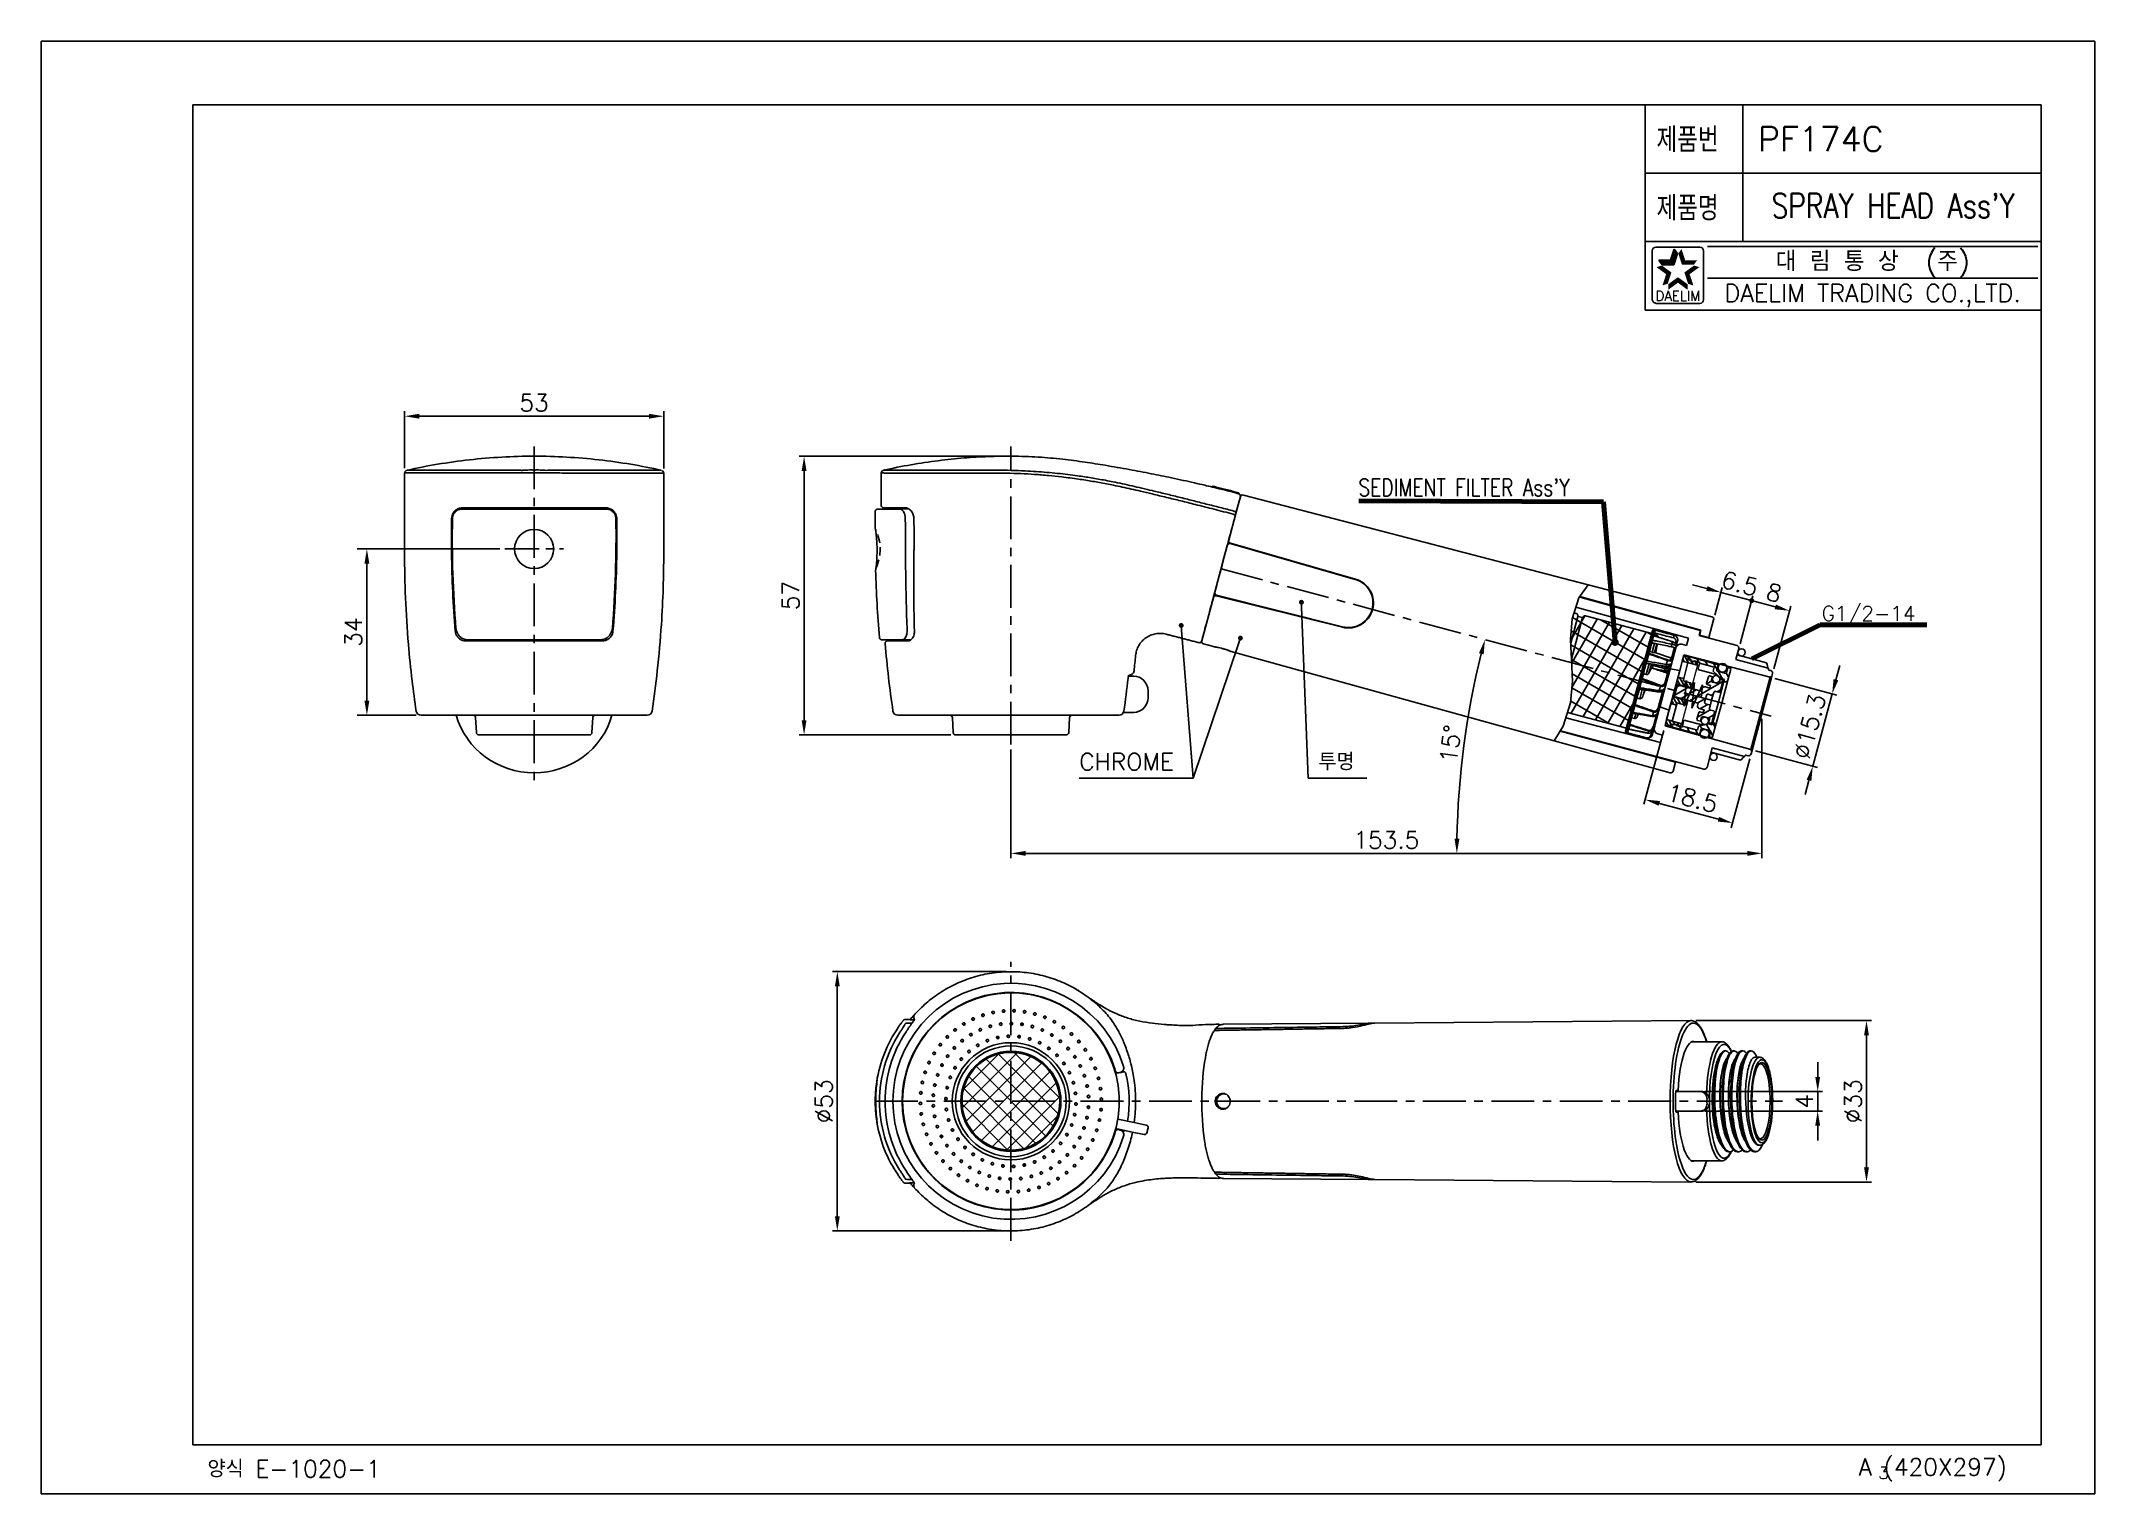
# Model space of a CAD drawing. Extents: x 41752 to 42172, y 12942 to 13239.
import ezdxf
from ezdxf import colors
from ezdxf.entities.mleader import LeaderData, LeaderLine
from ezdxf.enums import TextEntityAlignment as Align
from ezdxf.math import Vec2, Vec3

# ---------------------------------------------------------------- set-up
doc = ezdxf.new("R2010")
doc.units = 0
doc.header["$LTSCALE"] = 7
doc.header["$MEASUREMENT"] = 0
doc.linetypes.add('CENTER', pattern=[2, 1.25, -0.25, 0.25, -0.25])
doc.linetypes.add('HIDDEN', pattern=[0.375, 0.25, -0.125])
doc.layers.get('0').update_dxf_attribs({"color": 2, "linetype": 'CONTINUOUS'})
for name, color, linetype in [('1', 1, 'CENTER'), ('53', 7, 'CONTINUOUS'), ('63', 7, 'CONTINUOUS'), ('D', 2, 'CONTINUOUS'), ('DIM', 2, 'CONTINUOUS'), ('DWG', 7, 'CONTINUOUS'), ('TXT', 4, 'CONTINUOUS')]:
    doc.layers.add(name, color=color, linetype=linetype)
doc.styles.add('GHS', font='romans', dxfattribs={"bigfont": 'ghs'})
doc.styles.add('ROMANS', font='romans')
doc.dimstyles.new('STANDARD$7', dxfattribs={"dimtxt": 3.5, "dimasz": 3, "dimexe": 1, "dimexo": 1, "dimgap": 1, "dimtad": 1, "dimdec": 4, "dimzin": 0, "dimdsep": 46, "dimtxsty": 'GHS', "dimcen": 1, "dimclrd": 256, "dimclre": 256, "dimclrt": 2, "dimadec": 4, "dimazin": 0, "dimtfac": 1, "dimtdec": 4, "dimtmove": 2, "dimatfit": 2, "dimfxl": 0, "dimtolj": 1, "dimtzin": 0, "dimlwd": -1, "dimlwe": -1, "dimarcsym": 0})

msp = doc.modelspace()

# ---------------------------------------------------------------- texts
at = {"color": 7, "style": 'GHS'}
msp.add_text('PF174C', height=5, dxfattribs=at).set_placement((42115.9, 13219.26), align=Align.MIDDLE)
at = {"color": 7, "style": 'GHS', "width": 0.8}
msp.add_text("SPRAY HEAD Ass'Y", height=5, dxfattribs=at).set_placement((42130.69, 13205.63), align=Align.MIDDLE)
at = {"color": 7, "linetype": 'Continuous'}
for s, height, style, p in [('대 림 통 상  (주)', 4, 'GHS', (42126.52, 13193.98)), ('DAELIM TRADING CO.,LTD.', 3.6, 'ROMANS', (42126.52, 13187.22))]:
    msp.add_text(s, height=height, dxfattribs=dict(at, style=style)).set_placement(p, align=Align.MIDDLE)
at = {"color": 2, "linetype": 'Continuous', "style": 'ROMANS'}
msp.add_text('DAELIM', height=2, dxfattribs=at).set_placement((42086.69, 13186.22), align=Align.CENTER)
at = {"style": 'GHS', "width": 0.8}
msp.add_text("SEDIMENT FILTER Ass'Y", height=3.5, dxfattribs=at).set_placement((42021.36, 13146.27))
at = {"style": 'GHS'}
for s, p in [('CHROME', (41964.28, 13090.21)), ('투명', (42013.17, 13090.21))]:
    msp.add_text(s, height=3.5, dxfattribs=at).set_placement(p)
at = {"layer": 'D', "insert": (41815.84, 13118.46), "char_height": 3.5, "attachment_point": 5, "rotation": 90, "style": 'GHS'}
msp.add_mtext('\\A1;34', dxfattribs=at)
at = {"layer": 'DIM', "style": 'GHS', "width": 0.8}
for s, p in [('제품번', (42082.31, 13216.6)), ('제품명', (42082.31, 13202.6))]:
    msp.add_text(s, height=5, dxfattribs=at).set_placement(p)
at = {"layer": 'DIM', "style": 'ROMANS'}
msp.add_text('G1/2-14', height=3, dxfattribs=at).set_placement((42116.09, 13120.78))
at = {"layer": 'DIM', "char_height": 3.5, "attachment_point": 5, "style": 'GHS'}
for s, insert in [('\\A1;53', (41852.79, 13165.35)), ('\\A1;153.5', (42027.07, 13075.98))]:
    msp.add_mtext(s, dxfattribs=dict(at, insert=insert))
for s, insert, rotation in [('\\A1;6.5', (42099.35, 13128.41), 345), ('\\A1;57', (41905.25, 13125.94), 90), ('\\A1;8', (42106.35, 13126.53), 345), ('\\A1;%%C15.3', (42113.59, 13099.16), 75), ('\\A1;15°', (42040.2, 13095.63), 82.5), ('\\A1;18.5', (42089.65, 13084.49), 345), ('\\A1;%%C53', (41912.04, 13022.55), 90), ('\\A1;%%C33', (42122.5, 13022.55), 90), ('\\A1;4', (42112.52, 13022.55), 90)]:
    msp.add_mtext(s, dxfattribs=dict(at, insert=insert, rotation=rotation))
at = {"layer": 'DWG', "style": 'GHS'}
for s, height, p in [('양식 E-1020-1', 3.5, (41785.99, 12945.66)), ('A (420X297)', 3.5, (42123.66, 12946.03)), ('3', 2.5, (42127.69, 12945.34))]:
    msp.add_text(s, height=height, dxfattribs=at).set_placement(p)

# ---------------------------------------------------------------- blocks, each defined once
blk = doc.blocks.new('BORDER')
for p, q in [((1, 1), (0, 1)), ((0, 1), (0, 0)), ((1, 0), (1, 1)), ((0, 0), (1, 0))]:
    blk.add_line(p, q)
blk = doc.blocks.new('A$C0EAF68EA')
at = {"layer": 'D', "ltscale": 0.6}
h = blk.add_hatch(dxfattribs=at)
h.set_pattern_fill('ANSI31', color=256, scale=20)
h.set_pattern_definition([(45, (-8412.432, -982.8804), (-1.76776695, 1.76776695), [])])
h.paths.add_polyline_path([(-19.85, 8.09, -0.414214), (-20.25, 7.69), (-22.15, 7.69, 0.414214), (-22.55, 7.29), (-22.55, -4.91), (-21.45, -4.91), (-21.45, -3.33, 0.72), (-21.45, -2.33), (-21.45, 0.09), (-21.1, 0.09), (-21.1, 6.38), (-19.4, 6.38), (-17.35, 10.25), (-17.35, 11.69), (-16.46, 11.69), (-16.46, 12.09, 0.414214), (-17.46, 13.09), (-22.05, 13.09, 0.414214), (-22.45, 12.69), (-22.45, 11.69), (-19.85, 11.69)])
h.paths.add_polyline_path([(4.35, 11.69), (6.95, 11.69), (6.95, 12.69, 0.414214), (6.55, 13.09), (1.96, 13.09, 0.414214), (0.96, 12.09), (0.96, 11.69), (1.85, 11.69), (1.85, 10.25), (3.91, 6.38), (5.6, 6.38), (5.6, 0.09), (5.95, 0.09), (5.95, -2.33, 0.72), (5.95, -3.33), (5.95, -4.91), (6.95, -4.91), (7.05, -4.91), (7.05, 7.29, 0.414214), (6.65, 7.69), (4.75, 7.69, -0.414214), (4.35, 8.09)])
h = blk.add_hatch(dxfattribs=at)
h.set_pattern_fill('ANSI31', color=256, scale=20, angle=90)
h.set_pattern_definition([(135, (-8412.432, -982.8804), (-1.76776695, -1.76776695), [])])
h.paths.add_polyline_path([(-11.71, 9.42), (-11.71, 10.82, 0.414214), (-12.11, 11.22), (-16.54, 11.22, 0.414214), (-16.94, 10.82), (-16.94, 10.02), (-15.04, 10.02), (-15.04, 7.22, -0.414214), (-15.64, 6.62), (-17.14, 6.62), (-17.14, 5.42, 0.414214), (-16.74, 5.02), (-13.95, 5.02, 0.414214), (-13.55, 5.42), (-13.55, 6.84), (-12.35, 6.84), (-12.35, 4.84, 0.414214), (-11.35, 3.84), (-10.92, 3.84), (-7.75, 4.36), (-7.75, 6.22), (-9.15, 6.22, -0.414214), (-9.75, 6.82), (-9.75, 8.42, 0.414214), (-10.15, 8.82), (-11.11, 8.82, -0.414214)])
h.paths.add_polyline_path([(-3.15, 6.84), (-1.95, 6.84), (-1.95, 5.42, 0.414214), (-1.55, 5.02), (1.24, 5.02, 0.414214), (1.64, 5.42), (1.64, 6.62), (0.15, 6.62, -0.414214), (-0.45, 7.22), (-0.45, 10.02), (1.44, 10.02), (1.44, 10.82, 0.414214), (1.04, 11.22), (-3.38, 11.22, 0.414214), (-3.78, 10.82), (-3.78, 9.42, -0.414214), (-4.38, 8.82), (-5.34, 8.82, 0.414214), (-5.74, 8.42), (-5.74, 6.82, -0.414214), (-6.34, 6.22), (-7.75, 6.22), (-7.75, 2.69), (-5.25, 2.3), (-5.25, 3.84), (-4.15, 3.84, 0.414214), (-3.15, 4.84)])
h.paths.add_polyline_path([(-7.75, 2.69), (-10.25, 3.09), (-10.25, 0.62), (-7.75, 1.03)])
h.paths.add_polyline_path([(-7.75, 4.36), (-10.92, 3.84), (-10.25, 3.84), (-10.25, 3.09), (-7.75, 2.69)])
h.paths.add_polyline_path([(-5.25, 2.3), (-7.75, 2.69), (-7.75, 1.03), (-5.25, 1.44)])
h.paths.add_polyline_path([(-5.25, 1.44), (-7.75, 1.03), (-7.75, -0.64), (-5.25, -1.03)])
h.paths.add_polyline_path([(-7.75, 1.03), (-10.25, 0.62), (-10.25, -0.25), (-7.75, -0.64)])
h.paths.add_polyline_path([(-7.75, -0.64), (-10.25, -0.25), (-10.25, -2.71), (-7.75, -2.3)])
h.paths.add_polyline_path([(-5.25, -1.03), (-7.75, -0.64), (-7.75, -2.3), (-5.25, -1.89)])
h.paths.add_polyline_path([(-5.25, -1.89), (-7.75, -2.3), (-7.75, -6.32), (-5.65, -6.32, 0.414214), (-5.25, -5.92)])
h.paths.add_polyline_path([(-7.75, -2.3), (-10.25, -2.71), (-10.25, -5.92, 0.414214), (-9.85, -6.32), (-7.75, -6.32)])
h = blk.add_hatch(dxfattribs=at)
h.set_pattern_fill('ANSI31', color=256, scale=10)
h.set_pattern_definition([(45, (-8412.4321, -982.8804), (-0.88388348, 0.88388348), [])])
h.paths.add_polyline_path([(-20.14, -0.51), (-20.39, -0.51, 0.414214), (-21.39, -1.51), (-21.39, -2.25, -0.600826), (-21.39, -3.4), (-21.39, -4.91), (-22.45, -4.91), (-22.45, -6.51, 0.414214), (-22.05, -6.91), (-20.14, -6.91)])
h.paths.add_polyline_path([(6.95, -4.91), (5.89, -4.91), (5.89, -3.4, -0.600826), (5.89, -2.25), (5.89, -1.51, 0.414214), (4.89, -0.51), (4.64, -0.51), (4.64, -6.91), (6.55, -6.91, 0.414214), (6.95, -6.51)])
h.paths.add_polyline_path([(-2.14, -4.51), (-3.05, -4.51), (-3.05, -1.53), (-5.05, -1.86), (-5.05, -6.91), (-2.14, -6.91)])
h.paths.add_polyline_path([(-3.05, -1.53), (-3.05, -1.51, 0.060292), (-3.06, -1.37), (-5.05, -1.06), (-5.05, -1.86)])
h.paths.add_polyline_path([(-3.65, -0.91), (-5.05, -0.91), (-5.05, -1.06), (-3.06, -1.37, 0.345298)])
h.paths.add_polyline_path([(-10.45, -0.91), (-11.85, -0.91, 0.414214), (-12.45, -1.51), (-12.45, -3.07), (-10.45, -2.75)])
h.paths.add_polyline_path([(-10.45, -2.75), (-12.45, -3.07), (-12.45, -3.23), (-10.45, -3.55)])
h.paths.add_polyline_path([(-10.45, -3.55), (-12.45, -3.23), (-12.45, -4.51), (-13.35, -4.51), (-13.35, -6.91), (-10.45, -6.91)])
at = {"layer": 'DWG'}
for p, q in [((-22.45, 12.69), (-22.45, 11.69)), ((-22.45, 11.69), (-19.85, 11.69)), ((-22.05, 13.09), (-17.46, 13.09)), ((-19.85, 11.69), (-19.85, 8.09)), ((-17.35, 10.25), (-19.4, 6.38)), ((-17.46, 13.09), (-7.75, 13.09)), ((-17.35, 11.69), (-17.35, 10.25)), ((-17.35, 11.69), (-16.46, 11.69)), ((-16.94, 10.02), (-16.94, 10.82)), ((-15.04, 10.02), (-16.94, 10.02)), ((-12.11, 11.22), (-16.54, 11.22)), ((-16.46, 12.09), (-16.46, 11.69)), ((-16.46, 11.69), (-7.75, 11.69)), ((-15.04, 10.02), (-15.04, 7.22)), ((-11.71, 10.82), (-11.71, 9.42)), ((-10.15, 8.82), (-11.11, 8.82)), ((-7.75, 8.82), (-10.15, 8.82)), ((-9.75, 6.82), (-9.75, 8.42)), ((1.96, 13.09), (-7.75, 13.09)), ((0.96, 11.69), (-7.75, 11.69)), ((-7.75, 8.82), (-5.34, 8.82)), ((-5.74, 6.82), (-5.74, 8.42)), ((-5.34, 8.82), (-4.38, 8.82)), ((-3.78, 10.82), (-3.78, 9.42)), ((-3.38, 11.22), (1.04, 11.22)), ((-0.45, 10.02), (-0.45, 7.22)), ((-0.45, 10.02), (1.44, 10.02)), ((0.96, 12.09), (0.96, 11.69)), ((1.85, 11.69), (0.96, 11.69)), ((1.44, 10.02), (1.44, 10.82)), ((1.85, 11.69), (1.85, 10.25)), ((1.85, 10.25), (3.91, 6.38)), ((6.55, 13.09), (1.96, 13.09)), ((6.95, 11.69), (4.35, 11.69)), ((4.35, 11.69), (4.35, 8.09)), ((6.95, 12.69), (6.95, 11.69)), ((-22.55, 7.29), (-22.55, -4.91)), ((-22.15, 7.69), (-20.25, 7.69)), ((-21.45, 0.09), (-21.45, -2.33)), ((-21.1, 6.38), (-21.1, 0.09)), ((-21.1, 6.38), (-19.4, 6.38)), ((-18.51, 8.06), (-18.51, 0.09)), ((-17.14, 5.42), (-17.14, 6.62)), ((-17.14, 6.62), (-15.64, 6.62)), ((-16.74, 5.02), (-13.95, 5.02)), ((-13.55, 6.84), (-12.35, 6.84)), ((-13.55, 5.42), (-13.55, 6.84)), ((-12.95, 6.84), (-12.35, 6.75)), ((-7.75, 4.36), (-12.95, 3.51)), ((-12.95, 3.51), (-2.55, 1.88)), ((-2.55, 1.88), (-12.95, 0.18)), ((-12.95, 0.18), (-10.25, -0.25)), ((-12.95, 0.18), (-2.55, -1.45)), ((-12.35, 4.84), (-12.35, 6.84)), ((-11.35, 3.84), (-10.25, 3.84)), ((-10.25, -5.92), (-10.25, 3.84)), ((-9.15, 6.22), (-7.75, 6.22)), ((-6.34, 6.22), (-7.75, 6.22)), ((-5.25, -5.92), (-5.25, 3.84)), ((-4.15, 3.84), (-5.25, 3.84)), ((-1.95, 6.84), (-3.15, 6.84)), ((-3.15, 4.84), (-3.15, 6.84)), ((-2.55, 6.84), (-3.15, 6.75)), ((-1.95, 5.42), (-1.95, 6.84)), ((1.24, 5.02), (-1.55, 5.02)), ((1.64, 6.62), (0.15, 6.62)), ((1.64, 5.42), (1.64, 6.62)), ((3.02, 8.06), (3.02, 0.09)), ((5.6, 6.38), (3.91, 6.38)), ((6.65, 7.69), (4.75, 7.69)), ((5.6, 6.38), (5.6, 0.09)), ((5.95, 0.09), (5.95, -2.33)), ((7.05, 7.29), (7.05, -4.91)), ((-22.55, -4.91), (-21.45, -4.91)), ((-21.39, -4.91), (-22.45, -4.91)), ((-22.45, -6.51), (-22.45, -4.91)), ((-20.14, -6.91), (-22.05, -6.91)), ((-21.45, -3.33), (-21.45, -4.91)), ((-21.39, -1.51), (-21.39, -2.25)), ((-21.39, -3.4), (-21.39, -4.91)), ((-20.14, -0.51), (-20.28, -0.51)), ((-20.14, -6.91), (-20.14, -0.51)), ((-20.14, -4.51), (-13.35, -4.51)), ((-20.14, -6.91), (-13.35, -6.91)), ((-13.35, -4.51), (-12.45, -4.51)), ((-13.35, -4.51), (-13.35, -6.91)), ((-7.75, -6.91), (-13.35, -6.91)), ((-2.55, -1.45), (-12.95, -3.15)), ((-12.95, -3.15), (-10.25, -3.58)), ((-12.45, -4.51), (-12.45, -1.51)), ((-11.85, -0.91), (-10.25, -0.91)), ((-7.75, -6.32), (-9.85, -6.32)), ((-7.75, -6.32), (-5.65, -6.32)), ((-7.75, -6.91), (-2.14, -6.91)), ((-3.65, -0.91), (-5.25, -0.91)), ((-3.05, -4.51), (-3.05, -1.51)), ((-2.14, -4.51), (-3.05, -4.51)), ((4.64, -4.51), (-2.14, -4.51)), ((-2.14, -4.51), (-2.14, -6.91)), ((4.64, -6.91), (-2.14, -6.91)), ((4.64, -6.91), (4.64, -0.51)), ((4.64, -0.51), (4.78, -0.51)), ((4.64, -6.91), (6.55, -6.91)), ((5.89, -1.51), (5.89, -2.25)), ((5.89, -3.4), (5.89, -4.91)), ((5.89, -4.91), (6.95, -4.91)), ((5.95, -3.33), (5.95, -4.91)), ((7.05, -4.91), (5.95, -4.91)), ((6.95, -6.51), (6.95, -4.91))]:
    blk.add_line(p, q, dxfattribs=at)
at = {"layer": 'DWG', "lineweight": 5}
for p, q in [((-21.45, 0.09), (-18.51, 0.09)), ((5.95, 0.09), (3.02, 0.09)), ((-20.39, -0.51), (-20.14, -0.51)), ((-20.14, -0.51), (-10.25, -0.51)), ((4.64, -0.51), (-5.25, -0.51)), ((4.89, -0.51), (4.64, -0.51))]:
    blk.add_line(p, q, dxfattribs=at)
at = {"layer": 'DWG', "ltscale": 0.2}
for p, q in [((-10.45, -6.91), (-10.45, -0.91)), ((-5.05, -6.91), (-5.05, -0.91))]:
    blk.add_line(p, q, dxfattribs=at)
at = {"layer": 'DWG'}
for centre, radius in [((-21.75, 9.64), 1.8), ((-16.54, 8.34), 1.5), ((1.05, 8.34), 1.5), ((6.25, 9.64), 1.8)]:
    blk.add_circle(centre, radius, dxfattribs=at)
for centre, radius, start, end in [((-22.05, 12.69), 0.4, 90, 180), ((-17.46, 12.09), 1, 0, 90), ((-16.54, 10.82), 0.4, 90, 180), ((-12.11, 10.82), 0.4, 0, 90), ((-11.11, 9.42), 0.6, 180, 270), ((-10.15, 8.42), 0.4, 0, 90), ((-5.34, 8.42), 0.4, 90, 180), ((-4.38, 9.42), 0.6, 270, 360), ((-3.38, 10.82), 0.4, 90, 180), ((1.96, 12.09), 1, 90, 180), ((1.04, 10.82), 0.4, 360, 90), ((6.55, 12.69), 0.4, 360, 90), ((-22.15, 7.29), 0.4, 90, 180), ((-20.25, 8.09), 0.4, 270, 0), ((-16.74, 5.42), 0.4, 180, 270), ((-15.64, 7.22), 0.6, 270, 0), ((-13.95, 5.42), 0.4, 270, 0), ((-11.35, 4.84), 1, 180, 270), ((-9.15, 6.82), 0.6, 180, 270), ((-6.34, 6.82), 0.6, 270, 360), ((-4.15, 4.84), 1, 270, 360), ((-1.55, 5.42), 0.4, 180, 270), ((0.15, 7.22), 0.6, 180, 270), ((1.24, 5.42), 0.4, 270, 360), ((4.75, 8.09), 0.4, 180, 270), ((6.65, 7.29), 0.4, 360, 90), ((-22.05, -6.51), 0.4, 180, 270), ((-21.61, -2.83), 0.527, 288.49223, 71.50777), ((-20.39, -1.51), 1, 90, 180), ((-21.69, -2.83), 0.652, 298.00292, 61.99708), ((-11.85, -1.51), 0.6, 90, 180), ((-9.85, -5.92), 0.4, 180, 270), ((-5.65, -5.92), 0.4, 270, 360), ((-3.65, -1.51), 0.6, 360, 90), ((4.89, -1.51), 1, 360, 90), ((6.2, -2.83), 0.652, 118.00292, 241.99708), ((6.12, -2.83), 0.527, 108.49223, 251.50777), ((6.55, -6.51), 0.4, 270, 360)]:
    blk.add_arc(centre, radius, start, end, dxfattribs=at)
blk = doc.blocks.new('_Dot')
at = {"layer": 'D', "color": 0, "lineweight": -2}
blk.add_line((-0.5, 0), (-1, 0), dxfattribs=at)
at = {"layer": 'D', "color": 0, "const_width": 0.5}
blk.add_lwpolyline([(-0.25, 0, 1), (0.25, 0, 1)], format="xyb", close=True, dxfattribs=at)

# ---------------------------------------------------------------- hatches: boundary and pattern name
at = {"layer": 'DIM'}
h = msp.add_hatch(dxfattribs=at)
h.set_pattern_fill('ANSI37', color=256, scale=20)
h.set_pattern_definition([(45, (1780.5535, -1152.382), (-1.76776695, 1.76776695), []), (135, (1780.5535, -1152.382), (-1.76776695, -1.76776695), [])])
h.paths.add_polyline_path([(41950.29, 13032.55, 0.414214), (41940.29, 13022.55), (41950.29, 13022.55)])
h.paths.add_polyline_path([(41950.29, 13022.55), (41960.29, 13022.55, 0.414214), (41950.29, 13032.55)])
h.paths.add_polyline_path([(41950.29, 13022.55), (41950.29, 13012.55, 0.414214), (41960.29, 13022.55)])
h.paths.add_polyline_path([(41940.29, 13022.55, 0.414214), (41950.29, 13012.55), (41950.29, 13022.55)])

# ---------------------------------------------------------------- linework, layer by layer
at = {"color": 7}
for p, q in [((42079.97, 13226.29), (42079.97, 13184.29)), ((42099.97, 13226.29), (42099.97, 13198.29)), ((42079.97, 13212.29), (42160.97, 13212.29)), ((42079.97, 13198.29), (42160.97, 13198.29)), ((42079.97, 13184.29), (42160.97, 13184.29))]:
    msp.add_line(p, q, dxfattribs=at)
at = {"color": 2, "linetype": 'Continuous'}
for p, q in [((42081.44, 13186.42), (42081.44, 13196.42)), ((42082.19, 13197.17), (42091.19, 13197.17)), ((42091.94, 13196.42), (42091.94, 13186.42)), ((42092.76, 13197.29), (42160.26, 13197.29)), ((42092.76, 13190.79), (42160.26, 13190.79)), ((42091.19, 13185.67), (42082.44, 13185.67))]:
    msp.add_line(p, q, dxfattribs=at)
at = {"color": 2}
for p, q in [((42085.2, 13194.47), (42085.95, 13196.78)), ((42086.62, 13195.86), (42085.95, 13196.78)), ((42082.78, 13194.47), (42085.2, 13194.47)), ((42083.44, 13193.56), (42082.78, 13194.47)), ((42083.44, 13193.56), (42085.87, 13193.56)), ((42085.87, 13193.56), (42086.62, 13195.86))]:
    msp.add_line(p, q, dxfattribs=at)
msp.add_lwpolyline([(42068.33, 13128.16), (42066.45, 13125.44), (42065.04, 13121.17), (42064.72, 13116.98), (42064.93, 13112.77), (42065.11, 13108.47), (42064.73, 13103.98), (42063.22, 13099.21), (42061.39, 13096.26)])
at = {"color": 2, "linetype": 'Continuous'}
for centre, radius, start, end in [((42082.19, 13196.42), 0.75, 90, 180), ((42091.19, 13196.42), 0.75, 0, 90), ((42082.32, 13186.55), 0.884, 188.1301, 278.1301), ((42091.19, 13186.42), 0.75, 270, 0)]:
    msp.add_arc(centre, radius, start, end, dxfattribs=at)
at = {"color": 2}
for points in [[(42085.2, 13194.47), (42085.87, 13193.56), (42085.95, 13196.78), (42086.62, 13195.86)], [(42087.43, 13196.78), (42086.77, 13195.86), (42088.18, 13194.47), (42087.52, 13193.56)], [(42084.28, 13191.64), (42085.36, 13191.99), (42082.32, 13193.07), (42083.4, 13193.41)], [(42082.78, 13194.47), (42083.44, 13193.56), (42085.2, 13194.47), (42085.87, 13193.56)], [(42088.18, 13194.47), (42087.52, 13193.56), (42090.61, 13194.47), (42089.94, 13193.56)], [(42091.06, 13193.07), (42089.99, 13193.41), (42089.1, 13191.64), (42088.02, 13191.99)], [(42083.54, 13189.33), (42084.61, 13189.68), (42084.28, 13191.64), (42085.36, 13191.99)], [(42086.69, 13189.89), (42086.69, 13191.02), (42084.73, 13188.46), (42084.73, 13189.6)], [(42088.65, 13188.46), (42088.65, 13189.6), (42086.69, 13189.89), (42086.69, 13191.02)], [(42089.1, 13191.64), (42088.02, 13191.99), (42089.85, 13189.33), (42088.77, 13189.68)]]:
    msp.add_solid(points, dxfattribs=at)
at = {"layer": '1'}
for p, q in [((41852.79, 13156.43), (41852.79, 13087.72)), ((41950.29, 13095.46), (41950.29, 13156.42)), ((41993.26, 13131.4), (42105.79, 13101.25)), ((41950.29, 12994.05), (41950.29, 13051.05)), ((41922.54, 13022.55), (42108.06, 13022.55))]:
    msp.add_line(p, q, dxfattribs=at)
at = {"layer": '1', "ltscale": 0.8}
msp.add_line((41846.79, 13135.46), (41858.79, 13135.46), dxfattribs=at)
at = {"layer": '1', "color": 7, "linetype": 'Continuous'}
msp.add_circle((41852.79, 13135.46), 4, dxfattribs=at)
at = {"layer": '53', "color": 7, "linetype": 'Continuous'}
for p, q in [((41991.53, 13148.31), (41991.53, 13148.11)), ((41996.32, 13142.84), (41997.21, 13146.14)), ((42068.33, 13128.16), (41997.82, 13146.49)), ((41867.48, 13143.86), (41838.11, 13143.86)), ((41928.83, 13143.86), (41924.29, 13143.86)), ((41994.83, 13137.26), (41996.29, 13142.72)), ((41835.89, 13135.46), (41836.04, 13135.46)), ((41991.97, 13126.61), (41994.54, 13136.2)), ((41995.16, 13136.55), (42020.72, 13129.22)), ((42020.74, 13129.32), (41995.17, 13136.65)), ((41989.31, 13116.67), (41991.69, 13125.55)), ((41992.29, 13125.9), (42018.1, 13119.47)), ((42018.13, 13119.56), (41992.34, 13125.99)), ((42091.05, 13118.86), (42066.6, 13125.64)), ((42091.36, 13118.88), (42066.66, 13125.73)), ((42093.63, 13121.59), (42068.33, 13128.16)), ((42088.84, 13117.21), (42065.83, 13123.56)), ((42093.99, 13120.97), (42093.02, 13117.35)), ((41838.86, 13116.66), (41866.73, 13116.66)), ((41925.07, 13116.66), (41929.26, 13116.66)), ((41930.56, 13118.62), (41930.56, 13118.62)), ((42088.44, 13115.72), (42088.84, 13117.21)), ((42091.06, 13117.77), (42091.26, 13118.5)), ((42091.06, 13117.77), (42098.79, 13115.7)), ((42091.09, 13117.87), (42091.36, 13118.88)), ((42093.02, 13117.35), (42091.09, 13117.87)), ((42093, 13117.26), (42093.02, 13117.35)), ((41989.66, 13116.06), (41991.71, 13115.49)), ((41995.35, 13114.49), (42061.39, 13096.26)), ((42085.09, 13110.94), (42086.25, 13115.27)), ((42087.07, 13110.59), (42087.93, 13113.79)), ((42087.47, 13115.98), (42088.44, 13115.72)), ((42087.93, 13113.79), (42105.55, 13109.24)), ((42099.14, 13115.09), (42098.55, 13112.87)), ((42098.79, 13113.79), (42104.83, 13112.17)), ((41974.33, 13109.46), (41975.4, 13109.46)), ((42083.02, 13103.21), (42085.09, 13110.94)), ((42084.91, 13102.52), (42087.07, 13110.59)), ((42087.07, 13110.59), (42085.09, 13110.94)), ((42101.8, 13094.09), (42105.91, 13109.45)), ((42105.22, 13110.72), (42105.51, 13110.64)), ((42105.51, 13110.64), (42105.7, 13110.59)), ((42105.55, 13109.24), (42105.91, 13109.45)), ((42105.91, 13109.45), (42106.06, 13109.98)), ((41978.33, 13105.06), (41978.33, 13106.46)), ((41829.67, 13101.46), (41875.91, 13101.46)), ((41840.82, 13100.98), (41840.98, 13097.93)), ((41864.61, 13097.93), (41864.77, 13100.98)), ((41927.15, 13101.46), (41972.4, 13101.46)), ((41938.32, 13100.98), (41938.48, 13097.93)), ((41962.11, 13097.93), (41962.27, 13100.98)), ((41972.39, 13101.46), (41972.39, 13101.46)), ((41975.4, 13102.06), (41973.32, 13102.06)), ((42063.77, 13100.94), (42083.13, 13095.9)), ((42081.86, 13098.88), (42083.02, 13103.21)), ((42083.02, 13103.21), (42084.91, 13102.52)), ((42084.05, 13099.32), (42084.91, 13102.52)), ((41841.48, 13097.46), (41864.11, 13097.46)), ((41938.98, 13097.46), (41961.61, 13097.46)), ((42061.39, 13096.26), (42085.09, 13089.72)), ((42086.2, 13091.9), (42062.61, 13098.22)), ((42092.02, 13090.45), (42062.66, 13098.31)), ((42083.53, 13097.39), (42082.56, 13097.66)), ((42083.13, 13095.9), (42083.53, 13097.39)), ((42101.59, 13094.46), (42084.05, 13099.32)), ((42086.2, 13091.9), (42085.71, 13090.07)), ((42086.2, 13091.9), (42086.23, 13092)), ((42093.71, 13094.81), (42092.64, 13090.8)), ((42099.5, 13092.27), (42093.46, 13093.89)), ((42101.04, 13093.2), (42100.56, 13093.33)), ((42101.8, 13094.09), (42101.59, 13094.46)), ((42101.66, 13093.56), (42101.8, 13094.09)), ((41992.17, 13037.04), (41992.16, 13037.04)), ((42023.62, 13038.53), (41993.73, 13038.3)), ((42024.72, 13038.54), (42023.8, 13038.52)), ((42089.36, 13039.04), (42024.72, 13038.54)), ((42095.65, 13034.7), (42089.45, 13034.7)), ((41929.09, 13028.96), (41929.09, 13029.08)), ((41936.42, 13029.8), (41935.99, 13029.8)), ((41972.6, 13028.41), (41972.26, 13028.34)), ((42103.37, 13031.55), (42102.43, 13031.55)), ((41928.69, 13027.6), (41928.73, 13027.6)), ((42086.24, 13024.55), (42091.21, 13024.55)), ((42086.73, 13024.75), (42086.31, 13024.75)), ((42091.21, 13024.55), (42091.58, 13024.55)), ((41928.19, 13023.97), (41928.15, 13023.97)), ((41928.15, 13021.13), (41928.19, 13021.13)), ((41994, 13024.05), (41993.79, 13024.05)), ((41993.79, 13021.05), (41994, 13021.05)), ((42091.21, 13020.55), (42086.24, 13020.55)), ((42086.31, 13020.35), (42086.73, 13020.35)), ((42091.58, 13020.55), (42091.21, 13020.55)), ((41928.69, 13017.5), (41928.73, 13017.5)), ((41929.09, 13016.01), (41929.09, 13016.14)), ((41975.08, 13016.25), (41971.72, 13016.97)), ((41972.14, 13018.92), (41975.5, 13018.21)), ((41972.26, 13016.75), (41972.6, 13016.68)), ((41977.53, 13015.73), (41975.08, 13016.25)), ((41977.95, 13017.69), (41975.5, 13018.21)), ((41978.33, 13017.1), (41978.12, 13016.12)), ((41936.34, 13015.3), (41935.87, 13015.3)), ((41992.16, 13008.05), (41992.17, 13008.05)), ((42089.45, 13010.4), (42095.65, 13010.4)), ((41993.73, 13006.79), (42023.62, 13006.56)), ((42023.62, 13006.56), (42024.72, 13006.55)), ((42024.72, 13006.55), (42089.36, 13006.05))]:
    msp.add_line(p, q, dxfattribs=at)
at = {"layer": '53', "color": 3, "linetype": 'Continuous'}
msp.add_line((41933.67, 13037.23), (41933.71, 13037.23), dxfattribs=at)
at = {"layer": '53', "color": 7, "linetype": 'Continuous'}
for centre in [(42099.71, 13114.32), (42093.99, 13092.97)]:
    msp.add_circle(centre, 0.75, dxfattribs=at)
at = {"layer": '53', "color": 3, "linetype": 'Continuous', "extrusion": (0, 0, -1)}
for radius in [11.98, 11.32]:
    msp.add_circle((-41950.29, 13022.55), radius, dxfattribs=at)
at = {"layer": '53', "color": 7, "linetype": 'Continuous', "extrusion": (0, 0, -1)}
for radius in [10.24, 10.15, 10]:
    msp.add_circle((-41950.29, 13022.55), radius, dxfattribs=at)
for centre, radius, start, end in [((-41996.72, 13146.27, 0), 0.5, 104.8328, 195), ((-41995.03, 13136.07), 0.5, 15, 106), ((-41995.31, 13137.13), 0.5, 286, 15), ((-41988.83, 13116.8, 0), 0.5, 195, 283.7278), ((-41840.32, 13100.96), 0.5, 90, 177), ((-41865.27, 13100.96), 0.5, 3, 90), ((-41937.82, 13100.96), 0.5, 90, 177), ((-41962.77, 13100.96), 0.5, 3, 90), ((-41950.29, 13022.55), 24.13, 360, 162.7922), ((-41950.29, 13036.55), 2, 90, 99.9394), ((-41950.29, 13036.55), 2.91, 137.295, 147.3637), ((-41950.29, 13036.55), 2.91, 335.1937, 345.0937), ((-41950.29, 13022.55), 24.13, 197.2077, 360), ((-41950.29, 13022.55), 22.15, 177.4121, 182.5879), ((-41977.63, 13016.22), 0.5, 192, 282), ((-41977.84, 13017.2), 0.5, 102, 192), ((-41950.29, 13008.55), 1.95, 18.5231, 33.1875), ((-41950.29, 13008.55), 2.99, 155.3344, 164.9475), ((-41950.29, 13008.55), 2.99, 318.4763, 327.8306), ((-41950.29, 13008.55), 1.95, 270, 281.0925)]:
    msp.add_arc(centre, radius, start, end, dxfattribs=at)
at = {"layer": '53', "color": 7, "linetype": 'Continuous'}
for centre, radius, start, end in [((41997.69, 13146.01), 0.5, 75.4297, 165), ((41924.29, 13144.36), 0.5, 180.0001, 270), ((41992.17, 13125.42), 0.5, 76, 165), ((41992.46, 13126.48), 0.5, 165, 256), ((42093.51, 13121.1), 0.5, 345, 75.4297), ((41925.07, 13116.16), 0.5, 90, 184.8001), ((41989.79, 13116.54), 0.5, 165, 254.5703), ((42090.97, 13118.57), 0.3, 345, 74.5), ((42087.22, 13115.01), 1, 75.5, 165), ((42098.66, 13115.22), 0.5, 345, 75), ((41974.48, 13110.66), 1, 263.7828, 353.7487), ((42105.57, 13110.11), 0.5, 345, 75), ((41829.67, 13102.46), 1, 188.5967, 270), ((41875.91, 13102.46), 1, 270, 351.3951), ((41927.15, 13102.46), 1, 188.3327, 270), ((41972.4, 13102.46), 1, 270, 351.4958), ((41841.48, 13097.96), 0.5, 183, 270), ((41864.11, 13097.96), 0.5, 270, 357), ((41938.98, 13097.96), 0.5, 183, 270), ((41961.61, 13097.96), 0.5, 270, 357), ((42082.83, 13098.62), 1, 165, 254.5), ((42101.17, 13093.69), 0.5, 255, 345), ((42085.23, 13090.2), 0.5, 254.5703, 345), ((42092.15, 13090.93), 0.5, 255, 345), ((41950.29, 13022.55), 22.25, 17.2969, 342.7031), ((41950.29, 13022.55), 22.15, 2.5879, 180), ((41948.79, 13040.99), 0.25, 184.6667, 4.6667), ((41950.94, 13041.04), 0.25, 178, 358), ((41938.9, 13037.13), 0.25, 218, 38), ((41940.67, 13038.35), 0.25, 211.3333, 31.3333), ((41942.57, 13039.36), 0.25, 204.6667, 24.6667), ((41944.04, 13037.16), 0.25, 203.1667, 23.1667), ((41944.57, 13040.14), 0.25, 198, 18), ((41946.09, 13037.88), 0.25, 195.3333, 15.3333), ((41946.66, 13040.69), 0.25, 191.3333, 11.3333), ((41948.22, 13038.31), 0.25, 187.5, 7.5), ((41950.38, 13038.45), 0.25, 179.6667, 359.6667), ((41952.55, 13038.29), 0.25, 171.8333, 351.8333), ((41950.29, 13036.55), 2.99, 33.0244, 42.0975), ((41953.08, 13040.84), 0.25, 171.3333, 351.3333), ((41954.67, 13037.83), 0.25, 164, 344), ((41955.18, 13040.39), 0.25, 164.6667, 344.6667), ((41956.72, 13037.09), 0.25, 156.1667, 336.1667), ((41957.22, 13039.7), 0.25, 158, 338), ((41959.17, 13038.78), 0.25, 151.3333, 331.3333), ((41960.99, 13037.64), 0.25, 144.6667, 324.6667), ((41992.17, 13036.54), 0.5, 90.9289, 149.1434), ((41992.46, 13036.97), 0.5, 143.0512, 177.1636), ((41950.29, 13022.55), 25.73, 146.4726, 180), ((41950.29, 13022.55), 22.18, 141.0925, 218.9075), ((41935.85, 13034.11), 0.25, 231.3333, 51.3333), ((41937.29, 13035.7), 0.25, 224.6667, 44.6667), ((41938.73, 13033.46), 0.25, 226.6667, 46.6667), ((41940.32, 13034.93), 0.25, 218.8333, 38.8333), ((41941.72, 13032.72), 0.25, 220.1333, 40.1333), ((41942.1, 13036.18), 0.25, 211, 31), ((41943.51, 13033.99), 0.25, 210.6667, 30.6667), ((41945.48, 13034.95), 0.25, 201.2, 21.2), ((41947.59, 13035.57), 0.25, 191.7333, 11.7333), ((41950.29, 13036.55), 2.99, 195.0469, 204.2719), ((41949.77, 13035.84), 0.25, 182.2667, 2.2667), ((41951.96, 13035.74), 0.25, 172.8, 352.8), ((41950.29, 13036.55), 1.95, 327.0713, 341.6569), ((41954.11, 13035.29), 0.25, 163.3333, 343.3333), ((41956.15, 13034.49), 0.25, 153.8667, 333.8667), ((41958.03, 13033.36), 0.25, 144.4, 324.4), ((41958.64, 13036.08), 0.25, 148.3333, 328.3333), ((41960.4, 13034.82), 0.25, 140.5, 320.5), ((41961.98, 13033.32), 0.25, 132.6667, 312.6667), ((41962.67, 13036.29), 0.25, 138, 318), ((41964.18, 13034.76), 0.25, 131.3333, 311.3333), ((41965.51, 13033.07), 0.25, 124.6667, 304.6667), ((41932.76, 13028.47), 0.25, 251.3333, 71.3333), ((41933.57, 13030.46), 0.25, 244.6667, 64.6667), ((41934.6, 13032.35), 0.25, 238, 58), ((41936.21, 13029.93), 0.25, 242.3333, 62.3333), ((41937.35, 13031.78), 0.25, 234.5, 54.5), ((41938.88, 13029.38), 0.25, 239.0667, 59.0667), ((41940.16, 13031.17), 0.25, 229.6, 49.6), ((41959.71, 13031.94), 0.25, 134.9333, 314.9333), ((41961.12, 13030.26), 0.25, 125.4667, 305.4667), ((41962.25, 13028.38), 0.25, 116, 296), ((41963.34, 13031.63), 0.25, 124.8333, 304.8333), ((41964.46, 13029.77), 0.25, 117, 297), ((41966.63, 13031.23), 0.25, 118, 298), ((41967.52, 13029.28), 0.25, 111.3333, 291.3333), ((41931.87, 13024.27), 0.25, 264.6667, 84.6667), ((41932.2, 13026.39), 0.25, 258, 78), ((41934.74, 13025.85), 0.25, 258, 78), ((41935.33, 13027.94), 0.25, 250.1667, 70.1667), ((41937.28, 13025.31), 0.25, 258, 78), ((41937.91, 13027.41), 0.25, 248.5333, 68.5333), ((41963.04, 13026.33), 0.25, 106.5333, 286.5333), ((41963.49, 13024.18), 0.25, 97.0667, 277.0667), ((41965.31, 13027.77), 0.25, 109.1667, 289.1667), ((41965.88, 13025.67), 0.25, 101.3333, 281.3333), ((41968.19, 13027.23), 0.25, 104.6667, 284.6667), ((41968.61, 13025.12), 0.25, 98, 278), ((41950.29, 13022.55), 24.19, 350.3694, 13.4215), ((41950.29, 13022.55), 25.73, 180, 213.5272), ((41950.29, 13022.55), 22.15, 180, 357.4121), ((41931.8, 13022.12), 0.25, 271.3333, 91.3333), ((41931.97, 13019.97), 0.25, 278, 98), ((41934.42, 13021.62), 0.25, 273.3333, 93.3333), ((41934.44, 13023.79), 0.25, 265.5, 85.5), ((41937, 13023.07), 0.25, 267.7333, 87.7333), ((41937.1, 13020.88), 0.25, 277.2, 97.2), ((41963.31, 13019.81), 0.25, 78.1333, 258.1333), ((41963.58, 13021.99), 0.25, 87.6, 267.6), ((41966.15, 13021.35), 0.25, 85.6667, 265.6667), ((41966.16, 13023.52), 0.25, 93.5, 273.5), ((41968.71, 13020.83), 0.25, 84.6667, 264.6667), ((41968.79, 13022.98), 0.25, 91.3333, 271.3333), ((41932.39, 13017.86), 0.25, 284.6667, 104.6667), ((41933.06, 13015.82), 0.25, 291.3333, 111.3333), ((41934.69, 13019.47), 0.25, 281.1667, 101.1667), ((41935.26, 13017.37), 0.25, 289, 109), ((41937.55, 13018.73), 0.25, 286.6667, 106.6667), ((41938.35, 13016.69), 0.25, 296.1333, 116.1333), ((41961.72, 13015.74), 0.25, 59.2, 239.2), ((41962.68, 13017.71), 0.25, 68.6667, 248.6667), ((41965.23, 13017.11), 0.25, 70, 250), ((41965.83, 13019.2), 0.25, 77.8333, 257.8333), ((41967.82, 13016.63), 0.25, 71.3333, 251.3333), ((41968.39, 13018.7), 0.25, 78, 258), ((41933.96, 13013.86), 0.25, 298, 118), ((41935.08, 13012.02), 0.25, 304.6667, 124.6667), ((41936.1, 13015.37), 0.25, 296.8333, 116.8333), ((41937.21, 13013.5), 0.25, 304.6667, 124.6667), ((41938.57, 13011.8), 0.25, 312.5, 132.5), ((41939.48, 13014.8), 0.25, 305.6, 125.6), ((41940.9, 13013.13), 0.25, 315.0667, 135.0667), ((41942.57, 13011.71), 0.25, 324.5333, 144.5333), ((41958.89, 13012.4), 0.25, 40.2667, 220.2667), ((41960.44, 13013.95), 0.25, 49.7333, 229.7333), ((41961.82, 13011.6), 0.25, 46.5, 226.5), ((41963.21, 13013.28), 0.25, 54.3333, 234.3333), ((41964.35, 13015.12), 0.25, 62.1667, 242.1667), ((41965.98, 13012.74), 0.25, 58, 238), ((41967.01, 13014.63), 0.25, 64.6667, 244.6667), ((41936.4, 13010.33), 0.25, 311.3333, 131.3333), ((41937.91, 13008.8), 0.25, 318, 138), ((41939.59, 13007.45), 0.25, 324.6667, 144.6667), ((41940.14, 13010.31), 0.25, 320.3333, 140.3333), ((41941.9, 13009.04), 0.25, 328.1667, 148.1667), ((41943.82, 13008.02), 0.25, 336, 156), ((41944.46, 13010.59), 0.25, 334, 154), ((41945.86, 13007.28), 0.25, 343.8333, 163.8333), ((41946.51, 13009.8), 0.25, 343.4667, 163.4667), ((41948.65, 13009.35), 0.25, 352.9333, 172.9333), ((41950.85, 13009.26), 0.25, 2.4, 182.4), ((41953.03, 13009.53), 0.25, 11.8667, 191.8667), ((41950.29, 13008.55), 2.91, 14.9963, 24.5587), ((41954.45, 13007.2), 0.25, 15.1667, 195.1667), ((41955.13, 13010.16), 0.25, 21.3333, 201.3333), ((41956.5, 13007.91), 0.25, 23, 203), ((41957.1, 13011.12), 0.25, 30.8, 210.8), ((41958.44, 13008.89), 0.25, 30.8333, 210.8333), ((41960.23, 13010.13), 0.25, 38.6667, 218.6667), ((41961.68, 13007.97), 0.25, 38, 218), ((41963.3, 13009.39), 0.25, 44.6667, 224.6667), ((41964.74, 13010.99), 0.25, 51.3333, 231.3333), ((41992.17, 13008.55), 0.5, 210.8566, 269.0711), ((41992.46, 13008.12), 0.5, 182.8364, 216.9488), ((41941.42, 13006.31), 0.25, 331.3333, 151.3333), ((41943.36, 13005.39), 0.25, 338, 158), ((41945.4, 13004.71), 0.25, 344.6667, 164.6667), ((41947.5, 13004.26), 0.25, 351.3333, 171.3333), ((41947.99, 13006.81), 0.25, 351.6667, 171.6667), ((41950.29, 13008.55), 2.91, 212.1188, 222.0863), ((41949.65, 13004.06), 0.25, 358, 178), ((41950.15, 13006.65), 0.25, 359.5, 179.5), ((41950.29, 13008.55), 2, 258.7444, 272.7619), ((41951.8, 13004.11), 0.25, 4.6667, 184.6667), ((41952.32, 13006.78), 0.25, 7.3333, 187.3333), ((41953.93, 13004.41), 0.25, 11.3333, 191.3333), ((41956.01, 13004.95), 0.25, 18, 198), ((41958.01, 13005.73), 0.25, 24.6667, 204.6667), ((41959.91, 13006.74), 0.25, 31.3333, 211.3333)]:
    msp.add_arc(centre, radius, start, end, dxfattribs=at)
at = {"layer": '53', "color": 7, "linetype": 'Continuous', "extrusion": (0.004279, 0.000909442, 0.99999)}
for start, end in [(196.0387, 219.4402), (219.4402, 278.1462)]:
    msp.add_arc((41971.77, 13028.66, 191.33), 0.5, start, end, dxfattribs=at)
at = {"layer": '53', "color": 7, "linetype": 'Continuous', "extrusion": (0.004279, 0.000909436, 0.99999)}
for start, end in [(196.0335, 221.6405), (221.6405, 281.4987)]:
    msp.add_arc((41971.77, 13028.66, 191.33), 0.5, start, end, dxfattribs=at)
at = {"layer": '53', "color": 7, "linetype": 'Continuous', "extrusion": (0.004279, -0.000909442, 0.99999)}
for start, end in [(143.5763, 163.9613), (81.8539, 143.5764)]:
    msp.add_arc((41971.77, 13016.42, 167.64), 0.5, start, end, dxfattribs=at)
at = {"layer": '53', "color": 7, "linetype": 'Continuous', "extrusion": (0.004279, -0.000909436, 0.99999)}
for start, end in [(145.1261, 163.9665), (78.5013, 145.126)]:
    msp.add_arc((41971.77, 13016.42, 167.64), 0.5, start, end, dxfattribs=at)
at = {"layer": '53', "color": 7, "linetype": 'Continuous'}
for centre, major_axis, ratio, start_param, end_param in [((41975.4, 13106.46), (0, -3), 0.978148, 1.570796, 3.141593), ((41975.4, 13105.06), (0, -3), 0.978148, 0, 1.570796), ((41852.79, 13105.65), (-16.5, 0), 0.965926, 0.266348, 2.875245), ((41929.02, 13038.04), (-0.458, -0.202), 0.996137, 4.246483, 5.21322), ((41992.46, 13036.97), (-0.4, 0.301), 0.913364, 5.408795, 6.283167), ((41993.74, 13022.55), (0, 15.75), 0.258819, 6.285195, 6.29754), ((42089.36, 13022.55), (0, -16.5), 0.258819, 3.143851, 6.280436), ((42089.85, 13022.55), (0, -12.25), 0.258819, 9.296832, 10.815003), ((42096.13, 13022.55), (0, 11.65), 0.258819, 5.778522, 6.874189), ((42095.65, 13022.55), (0, -12.15), 0.258819, 9.424734, 9.437988), ((41972.39, 13029.39), (0.208, -0.978), 0.989357, 0, 1.660727), ((41993.26, 13022.55), (0, -15.25), 0.258819, 4.091377, 5.266155), ((42096.13, 13022.55), (0, 11.65), 0.258819, 6.874189, 7.853982), ((42103.86, 13022.55), (0, 8.5), 0.258819, 0.683787, 1.570796), ((42103.57, 13022.55), (0, -7.65), 0.258819, 1.570796, 3.343048), ((42089.85, 13022.55), (0, 14.1), 0.258819, 1.432676, 1.708916), ((42086.31, 13024.45), (0, -0.3), 0.258819, 3.141593, 4.574269), ((41993.79, 13022.55), (0, 1.5), 0.965926, 0, 3.141592), ((42086.31, 13020.65), (0, -0.3), 0.258819, 4.850509, 6.283185), ((42089.85, 13022.55), (0, -12.25), 0.258819, 4.892961, 6.411132), ((42096.13, 13022.55), (0, 13.5), 0.258819, 1.533751, 1.607842), ((42096.13, 13022.55), (0, 11.65), 0.258819, 1.570796, 2.489003), ((42103.86, 13022.55), (0, 8.5), 0.258819, 1.570796, 2.475477), ((42103.57, 13022.55), (0, -7.65), 0.258819, 0, 1.570796), ((42103.86, 13022.55), (0, 8.5), 0.258819, 3.918744, 4.712389), ((41972.39, 13015.7), (-0.208, -0.978), 0.989357, 1.480868, 3.141593), ((42096.13, 13022.55), (0, -9), 0.258819, 5.442111, 5.651893), ((42096.13, 13022.55), (0, 11.65), 0.258819, 2.489003, 3.61953), ((42103.57, 13022.55), (0, -7.65), 0.258819, 6.081731, 6.283185), ((41992.46, 13008.12), (0.4, 0.301), 0.913364, 3.141611, 4.015983), ((41929.02, 13007.05), (-0.458, 0.202), 0.996137, 1.069966, 2.036703)]:
    msp.add_ellipse(centre, major_axis=major_axis, ratio=ratio, start_param=start_param, end_param=end_param, dxfattribs=at)
at = {"layer": '53', "color": 3, "linetype": 'Continuous'}
for centre, major_axis, start_param, end_param in [((42089.85, 13022.55), (0, 16), 0, 0.567647), ((42089.85, 13022.55), (0, 16), 5.574952, 6.283185), ((42089.85, 13022.55), (0, 16), 0.567647, 1.570796), ((42095.65, 13022.55), (0, -12.15), 9.437989, 10.862006), ((42103.37, 13022.55), (0, -9), 3.141676, 6.283123), ((42103.86, 13022.55), (0, 8.5), 0, 0.683787), ((42103.86, 13022.55), (0, 8.5), 4.712389, 6.283185), ((42089.85, 13022.55), (0, 16), 1.570796, 2.505813), ((42095.65, 13022.55), (0, -12.15), 4.845957, 6.278905), ((42103.86, 13022.55), (0, 8.5), 2.475477, 3.918744), ((42089.85, 13022.55), (0, 16), 2.505813, 3.849825)]:
    msp.add_ellipse(centre, major_axis=major_axis, ratio=0.258819, start_param=start_param, end_param=end_param, dxfattribs=at)
at = {"layer": '53', "color": 7, "linetype": 'Continuous'}
msp.add_ellipse((42103.86, 13022.55), major_axis=(0, -7.95), ratio=0.258819, dxfattribs=at)
for points, degree, knots in [([(41878.78, 13151.55), (41876.73, 13152.01), (41872.5, 13152.84), (41866.03, 13153.75), (41859.43, 13154.3), (41852.8, 13154.49), (41846.17, 13154.3), (41839.56, 13153.75), (41833.12, 13152.85), (41828.9, 13152.02), (41826.87, 13151.56)], 3, [0, 0, 0, 0, 0.1206, 0.247262, 0.373885, 0.50049, 0.627092, 0.753716, 0.880382, 1, 1, 1, 1]), ([(41996.86, 13146.76), (41995.08, 13147.23), (41993.31, 13147.68), (41991.53, 13148.11), (41990.99, 13148.24), (41989.75, 13148.53), (41987.76, 13148.99), (41985.49, 13149.5), (41982.56, 13150.12), (41978.88, 13150.88), (41974.37, 13151.74), (41969.86, 13152.53), (41965.32, 13153.25), (41960.75, 13153.86), (41955.76, 13154.3), (41950.68, 13154.46), (41945.61, 13154.39), (41940.6, 13154.09), (41935.32, 13153.54), (41929.83, 13152.72), (41926.13, 13151.98), (41924.28, 13151.56)], 3, [-0.080806, -0.080806, -0.080806, -0.080806, 0, 0, 0, 0.024392, 0.05618, 0.090258, 0.126625, 0.188395, 0.255812, 0.329097, 0.39076, 0.458403, 0.532106, 0.611985, 0.682247, 0.755535, 0.833474, 0.916267, 1, 1, 1, 1]), ([(41826.75, 13151.52), (41826.68, 13151.53), (41826.58, 13151.46), (41826.36, 13151.24), (41826.32, 13151.08), (41826.3, 13151)], 3, [0, 0, 0, 0, 0.545738, 0.806954, 1, 1, 1, 1]), ([(41826.3, 13150.99), (41826.3, 13151), (41826.34, 13151.06), (41826.93, 13151.06), (41828.99, 13151.05), (41832.22, 13151.05), (41836.43, 13151.04), (41840.6, 13151.01), (41844.21, 13151.01), (41846.71, 13151), (41848.94, 13151.01), (41850.86, 13151.02), (41852.15, 13151.03), (41852.79, 13151.03)], 3, [0, 0, 0, 0, 0.017103, 0.156769, 0.29768, 0.438004, 0.578807, 0.718971, 0.789539, 0.860108, 0.906739, 0.953369, 1, 1, 1, 1]), ([(41826.86, 13151.56), (41826.88, 13151.56), (41827.05, 13151.58), (41827.77, 13151.56), (41829.87, 13151.57), (41833.13, 13151.56), (41836.75, 13151.56), (41840, 13151.56), (41842.47, 13151.56), (41844.33, 13151.56), (41845.76, 13151.56), (41846.85, 13151.56), (41847.69, 13151.57), (41848.33, 13151.56), (41848.82, 13151.56), (41849.19, 13151.56), (41849.46, 13151.56), (41849.66, 13151.57), (41849.82, 13151.56), (41849.94, 13151.55), (41850.09, 13151.54), (41850.28, 13151.53), (41850.52, 13151.54), (41850.85, 13151.55), (41851.29, 13151.59), (41851.83, 13151.61), (41852.31, 13151.62), (41852.63, 13151.59), (41852.74, 13151.58), (41852.79, 13151.57)], 3, [0, 0, 0, 0, 0.019219, 0.14217, 0.28702, 0.43456, 0.569856, 0.663976, 0.731042, 0.780397, 0.817471, 0.845605, 0.86712, 0.883547, 0.896179, 0.905493, 0.912196, 0.917019, 0.920591, 0.924631, 0.928837, 0.933147, 0.939216, 0.947499, 0.958874, 0.974246, 0.989511, 0.994758, 1, 1, 1, 1]), ([(41852.79, 13151.57), (41852.94, 13151.59), (41853.22, 13151.62), (41853.98, 13151.61), (41854.74, 13151.54), (41855.6, 13151.53), (41856.27, 13151.58), (41857.07, 13151.56), (41857.95, 13151.57), (41858.89, 13151.56), (41860.36, 13151.56), (41862.54, 13151.56), (41865.69, 13151.56), (41869.56, 13151.56), (41873.07, 13151.56), (41875.82, 13151.57), (41877.73, 13151.56), (41878.53, 13151.58), (41878.73, 13151.56), (41878.75, 13151.56)], 3, [0, 0, 0, 0, 0.012219, 0.024516, 0.056592, 0.072918, 0.089321, 0.111308, 0.133266, 0.159018, 0.184771, 0.24944, 0.334907, 0.449373, 0.603644, 0.715839, 0.827991, 0.971244, 1, 1, 1, 1]), ([(41879.29, 13150.93), (41879.29, 13150.94), (41879.26, 13150.99), (41878.67, 13150.98), (41876.61, 13150.94), (41873.39, 13150.98), (41869.17, 13150.97), (41864.99, 13150.97), (41861.38, 13150.98), (41858.88, 13150.99), (41856.65, 13151), (41854.73, 13151.01), (41853.44, 13151.02), (41852.79, 13151.03)], 3, [0, 0, 0, 0, 0.019622, 0.15879, 0.299081, 0.43912, 0.579634, 0.71953, 0.789962, 0.860395, 0.90693, 0.953465, 1, 1, 1, 1]), ([(41879.3, 13150.92), (41879.29, 13151.02), (41879.25, 13151.2), (41879.05, 13151.43), (41878.95, 13151.5), (41878.88, 13151.48)], 3, [0, 0, 0, 0, 0.233926, 0.473097, 1, 1, 1, 1]), ([(41923.79, 13151.03), (41923.8, 13151.1), (41923.82, 13151.26), (41924, 13151.48), (41924.19, 13151.54), (41924.28, 13151.57)], 3, [0, 0, 0, 0, 0.258652, 0.627926, 1, 1, 1, 1]), ([(41964.1, 13149.75), (41963.55, 13149.83), (41962.44, 13149.98), (41960.4, 13150.23), (41957.98, 13150.49), (41954.25, 13150.79), (41949.43, 13151), (41943.66, 13150.98), (41938.18, 13150.94), (41933.27, 13150.98), (41929.19, 13150.97), (41926.63, 13150.97), (41925.17, 13150.98), (41924.46, 13150.99), (41924.05, 13151), (41923.83, 13151.01), (41923.81, 13151.02), (41923.79, 13151.03)], 3, [0, 0, 0, 0, 0.034528, 0.069057, 0.120816, 0.172575, 0.274387, 0.37739, 0.481225, 0.584873, 0.688872, 0.792414, 0.844544, 0.896673, 0.931115, 0.965558, 1, 1, 1, 1]), ([(41924.28, 13151.57), (41924.36, 13151.59), (41924.51, 13151.62), (41924.49, 13151.61), (41924.24, 13151.54), (41924.28, 13151.53), (41924.56, 13151.58), (41924.59, 13151.56), (41924.8, 13151.57), (41924.99, 13151.56), (41925.39, 13151.56), (41926.11, 13151.56), (41927.58, 13151.56), (41930.15, 13151.56), (41933.75, 13151.56), (41937.89, 13151.57), (41942.32, 13151.56), (41947.48, 13151.59), (41952.06, 13151.5), (41955.45, 13151.3), (41957.68, 13151.13), (41959.84, 13150.92), (41961.94, 13150.68), (41963.26, 13150.51), (41963.92, 13150.42)], 3, [0, 0, 0, 0, 0.008666, 0.017389, 0.04014, 0.05172, 0.063355, 0.078949, 0.094524, 0.11279, 0.131055, 0.176925, 0.237545, 0.318735, 0.428158, 0.507735, 0.587284, 0.688892, 0.791971, 0.833571, 0.875191, 0.916797, 0.95839, 1, 1, 1, 1]), ([(41963.92, 13150.42), (41964.4, 13150.35), (41965.35, 13150.22), (41966.74, 13150), (41968.15, 13149.76), (41969.62, 13149.5), (41970.64, 13149.3), (41971.16, 13149.2)], 3, [0, 0, 0, 0, 0.188159, 0.376323, 0.584211, 0.792132, 1, 1, 1, 1]), ([(41971.29, 13148.49), (41970.8, 13148.59), (41969.82, 13148.78), (41968.4, 13149.04), (41967.01, 13149.29), (41965.6, 13149.52), (41964.6, 13149.67), (41964.1, 13149.75)], 3, [0, 0, 0, 0, 0.199621, 0.399241, 0.599494, 0.799748, 1, 1, 1, 1]), ([(41971.16, 13149.2), (41972.44, 13148.93), (41975, 13148.38), (41977.78, 13147.72), (41979.16, 13147.39)], 3, [0, 0, 0, 0, 0.499925, 1, 1, 1, 1]), ([(41979.21, 13146.7), (41978.4, 13146.89), (41976.95, 13147.24), (41974.9, 13147.71), (41973.05, 13148.12), (41971.87, 13148.37), (41971.29, 13148.49)], 3, [0, 0, 0, 0, 0.29498, 0.529992, 0.765001, 1, 1, 1, 1]), ([(41979.16, 13147.39), (41980.07, 13147.17), (41981.88, 13146.74), (41984.65, 13146.06), (41987.43, 13145.36), (41990.24, 13144.65), (41993.07, 13143.94), (41994.96, 13143.46), (41995.91, 13143.21)], 3, [0, 0, 0, 0, 0.166707, 0.333347, 0.499982, 0.666636, 0.833283, 1, 1, 1, 1]), ([(41995.74, 13142.58), (41994.44, 13142.91), (41991.84, 13143.58), (41988.27, 13144.49), (41985.02, 13145.3), (41982.09, 13146.01), (41980.17, 13146.47), (41979.21, 13146.7)], 3, [0, 0, 0, 0, 0.232275, 0.46456, 0.64304, 0.821521, 1, 1, 1, 1]), ([(41992.25, 13148.12), (41992.16, 13148.14), (41991.96, 13148.19), (41991.65, 13148.27), (41991.53, 13148.31), (41991.53, 13148.31), (41991.53, 13148.31)], 3, [0, 0, 0, 0, 0.252312, 0.505087, 0.999239, 1, 1, 1, 1]), ([(41997.21, 13146.14), (41997.21, 13146.14), (41997.21, 13146.14), (41997.21, 13146.14), (41996.88, 13144.92), (41996.29, 13142.71)], 3, [0, 0, 0, 0, 0.000421, 0.000421, 1, 1, 1, 1]), ([(41996.9, 13146.92), (41996.89, 13146.89), (41996.88, 13146.85), (41996.87, 13146.82), (41996.87, 13146.8), (41996.86, 13146.77), (41996.85, 13146.75)], 3, [0, 0, 0, 0, 0.3388563, 0.3388563, 0.3388563, 0.5970145, 0.5970145, 0.5970145, 0.5970145]), ([(41838.11, 13143.86), (41837.86, 13143.86), (41837.61, 13143.81), (41837.37, 13143.73), (41837.15, 13143.65), (41836.93, 13143.53), (41836.74, 13143.38), (41836.55, 13143.23), (41836.38, 13143.04), (41836.24, 13142.82), (41836.15, 13142.67), (41836.06, 13142.49), (41836.01, 13142.3), (41835.95, 13142.11), (41835.91, 13141.9), (41835.91, 13141.69)], 3, [0, 0, 0, 0, 0.24338, 0.24338, 0.24338, 0.472684, 0.472684, 0.472684, 0.694162, 0.694162, 0.694162, 0.848138, 0.848138, 0.848138, 1, 1, 1, 1]), ([(41836.09, 13141.67), (41836.09, 13141.71), (41836.09, 13141.75), (41836.09, 13141.79), (41836.11, 13142.01), (41836.16, 13142.23), (41836.24, 13142.42), (41836.32, 13142.61), (41836.43, 13142.79), (41836.56, 13142.94), (41836.73, 13143.15), (41836.95, 13143.31), (41837.19, 13143.43), (41837.4, 13143.53), (41837.64, 13143.6), (41837.88, 13143.61), (41837.92, 13143.62), (41837.96, 13143.62), (41838.01, 13143.62)], 3, [0, 0, 0, 0, 0.037627, 0.037627, 0.037627, 0.23858, 0.23858, 0.23858, 0.434128, 0.434128, 0.434128, 0.70455, 0.70455, 0.70455, 0.95377, 0.95377, 0.95377, 1, 1, 1, 1]), ([(41838.01, 13143.62), (41838.71, 13143.62), (41840.12, 13143.62), (41842.41, 13143.62), (41844.84, 13143.62), (41847.4, 13143.62), (41850.07, 13143.62), (41851.88, 13143.62), (41852.79, 13143.62)], 3, [0, 0, 0, 0, 0.158381, 0.31997, 0.485976, 0.654112, 0.824863, 1, 1, 1, 1]), ([(41869.68, 13141.69), (41869.68, 13141.8), (41869.67, 13141.9), (41869.65, 13142), (41869.62, 13142.2), (41869.56, 13142.4), (41869.48, 13142.57), (41869.39, 13142.78), (41869.26, 13142.97), (41869.12, 13143.12), (41868.9, 13143.37), (41868.64, 13143.55), (41868.37, 13143.67), (41868.09, 13143.79), (41867.79, 13143.86), (41867.48, 13143.86)], 3, [0, 0, 0, 0, 0.075557, 0.075557, 0.075557, 0.225683, 0.225683, 0.225683, 0.413603, 0.413603, 0.413603, 0.703817, 0.703817, 0.703817, 1, 1, 1, 1]), ([(41869.5, 13141.67), (41869.5, 13141.71), (41869.5, 13141.75), (41869.5, 13141.79), (41869.48, 13142.01), (41869.43, 13142.23), (41869.35, 13142.42), (41869.27, 13142.61), (41869.16, 13142.79), (41869.03, 13142.94), (41868.86, 13143.15), (41868.64, 13143.31), (41868.4, 13143.43), (41868.19, 13143.53), (41867.95, 13143.6), (41867.71, 13143.61), (41867.67, 13143.62), (41867.62, 13143.62), (41867.58, 13143.62)], 3, [0, 0, 0, 0, 0.037627, 0.037627, 0.037627, 0.23858, 0.23858, 0.23858, 0.434128, 0.434128, 0.434128, 0.70455, 0.70455, 0.70455, 0.95377, 0.95377, 0.95377, 1, 1, 1, 1]), ([(41923.03, 13143.62), (41922.98, 13143.62), (41922.92, 13143.6), (41922.87, 13143.59), (41922.82, 13143.57), (41922.77, 13143.54), (41922.72, 13143.5), (41922.68, 13143.47), (41922.64, 13143.42), (41922.61, 13143.37), (41922.58, 13143.33), (41922.56, 13143.27), (41922.55, 13143.22), (41922.55, 13143.18), (41922.54, 13143.15), (41922.54, 13143.12)], 3, [0, 0, 0, 0, 0.217362, 0.217362, 0.217362, 0.434723, 0.434723, 0.434723, 0.652085, 0.652085, 0.652085, 0.869446, 0.869446, 0.869446, 1, 1, 1, 1]), ([(41928.7, 13141.67), (41928.7, 13141.71), (41928.7, 13141.75), (41928.69, 13141.79), (41928.68, 13142.01), (41928.65, 13142.23), (41928.6, 13142.42), (41928.55, 13142.61), (41928.49, 13142.79), (41928.41, 13142.94), (41928.31, 13143.15), (41928.19, 13143.31), (41928.06, 13143.43), (41927.94, 13143.53), (41927.81, 13143.6), (41927.68, 13143.61), (41927.66, 13143.62), (41927.64, 13143.62), (41927.61, 13143.62)], 3, [0, 0, 0, 0, 0.037627, 0.037627, 0.037627, 0.23858, 0.23858, 0.23858, 0.434128, 0.434128, 0.434128, 0.70455, 0.70455, 0.70455, 0.95377, 0.95377, 0.95377, 1, 1, 1, 1]), ([(41928.83, 13143.86), (41928.92, 13143.85), (41929.08, 13143.83), (41929.4, 13143.7), (41929.73, 13143.44), (41930.02, 13143.09), (41930.25, 13142.7), (41930.39, 13142.27), (41930.46, 13141.92), (41930.45, 13141.74), (41930.45, 13141.7)], 3, [0, 0, 0, 0, 0.1337, 0.298582, 0.473691, 0.617607, 0.747763, 0.864147, 0.971587, 1, 1, 1, 1]), ([(41996.12, 13142.1), (41995.76, 13140.72), (41995.31, 13139.08), (41994.32, 13135.37), (41993.8, 13133.42), (41993.26, 13131.41)], 3, [0, 0, 0, 0, 0.5, 0.5, 1, 1, 1, 1]), ([(41996.29, 13142.71), (41996.26, 13142.62), (41996.24, 13142.51), (41996.21, 13142.41), (41996.18, 13142.31), (41996.15, 13142.21), (41996.13, 13142.1)], 3, [0, 0, 0, 0, 0.5002, 0.5002, 0.5002, 1, 1, 1, 1]), ([(41836.8, 13119.2), (41836.5, 13122.93), (41836.29, 13126.68), (41836.05, 13134.17), (41836.02, 13137.92), (41836.09, 13141.67)], 3, [0, 0, 0, 0, 0.5, 0.5, 1, 1, 1, 1]), ([(41868.79, 13119.2), (41869.09, 13122.93), (41869.3, 13126.68), (41869.54, 13134.17), (41869.57, 13137.92), (41869.5, 13141.67)], 3, [0, 0, 0, 0, 0.5, 0.5, 1, 1, 1, 1]), ([(41922.54, 13139.78), (41922.54, 13139.78), (41922.63, 13139.31), (41922.82, 13137.71), (41922.9, 13136.6), (41922.92, 13135.46)], 3, [0, 0, 0, 0, 0.5, 0.5, 1, 1, 1, 1]), ([(41929.05, 13119.2), (41928.92, 13122.93), (41928.82, 13126.68), (41928.72, 13134.17), (41928.75, 13137.92), (41928.7, 13141.67)], 3, [0, 0, 0, 0, 0.5, 0.5, 1, 1, 1, 1]), ([(41930.45, 13141.7), (41930.46, 13141.33), (41930.49, 13139.31), (41930.5, 13136.95), (41930.47, 13134.97), (41930.46, 13134.65)], 3, [0, 0, 0, 0, 0.154942, 0.862479, 1, 1, 1, 1]), ([(41826.3, 13134.64), (41826.3, 13131.58), (41826.42, 13125.35), (41826.98, 13116.64), (41827.75, 13108.92), (41828.37, 13104.38), (41828.68, 13102.31)], 3, [0, 0, 0, 0, 0.2829581, 0.5761965, 0.8065115, 0.9999947, 0.9999947, 0.9999947, 0.9999947]), ([(41876.9, 13102.31), (41877.32, 13105.05), (41878.09, 13110.94), (41878.82, 13119.35), (41879.22, 13127.39), (41879.29, 13132.26), (41879.29, 13134.64)], 3, [0.0000639, 0.0000639, 0.0000639, 0.0000639, 0.2563425, 0.5494867, 0.7798911, 1, 1, 1, 1]), ([(41922.92, 13135.46), (41922.93, 13134.31), (41922.86, 13133.2), (41922.71, 13131.61), (41922.64, 13131.13), (41922.63, 13131.13)], 3, [0, 0, 0, 0, 0.5, 0.5, 1, 1, 1, 1]), ([(41930.47, 13134.65), (41930.45, 13133), (41930.42, 13129.54), (41930.45, 13124.26), (41930.5, 13120.56), (41930.56, 13118.69), (41930.56, 13118.62)], 3, [0, 0, 0, 0, 0.307651, 0.647876, 0.987311, 1, 1, 1, 1]), ([(41993.26, 13131.41), (41992.22, 13127.52), (41991.2, 13123.72), (41990.11, 13119.65), (41989.81, 13118.54), (41989.41, 13117.04), (41989.31, 13116.67), (41989.31, 13116.67), (41989.31, 13116.67), (41989.31, 13116.67)], 3, [0, 0, 0, 0, 0.499981, 0.499981, 0.749972, 0.749972, 0.999963, 0.999963, 1, 1, 1, 1]), ([(42018.1, 13119.47), (42019.41, 13119.14), (42020.8, 13119.35), (42023.06, 13120.69), (42023.92, 13121.82), (42024.61, 13124.39), (42024.42, 13125.8), (42023.13, 13128.06), (42022.04, 13128.95), (42020.74, 13129.32)], 3, [0, 0, 0, 0, 0.25, 0.25, 0.5, 0.5, 0.75, 0.75, 1, 1, 1, 1]), ([(42020.72, 13129.22), (42021.98, 13128.86), (42023.05, 13128.01), (42024.33, 13125.75), (42024.5, 13124.37), (42023.83, 13121.87), (42022.98, 13120.76), (42020.77, 13119.46), (42019.4, 13119.25), (42018.13, 13119.56)], 3, [0, 0, 0, 0, 0.25, 0.25, 0.5, 0.5, 0.75, 0.75, 1, 1, 1, 1]), ([(41836.67, 13118.68), (41836.67, 13118.65), (41836.67, 13118.62), (41836.68, 13118.59), (41836.7, 13118.41), (41836.75, 13118.23), (41836.81, 13118.07), (41836.83, 13118.03), (41836.84, 13117.98), (41836.86, 13117.94), (41836.96, 13117.74), (41837.08, 13117.56), (41837.21, 13117.4), (41837.43, 13117.16), (41837.68, 13116.98), (41837.95, 13116.85), (41838.24, 13116.72), (41838.55, 13116.66), (41838.86, 13116.66)], 3, [0, 0, 0, 0, 0.022122, 0.022122, 0.022122, 0.164197, 0.164197, 0.164197, 0.202475, 0.202475, 0.202475, 0.386185, 0.386185, 0.386185, 0.682896, 0.682896, 0.682896, 1, 1, 1, 1]), ([(41837.14, 13118.17), (41837.13, 13118.19), (41837.11, 13118.22), (41837.1, 13118.24), (41836.99, 13118.44), (41836.9, 13118.66), (41836.85, 13118.89), (41836.83, 13118.99), (41836.81, 13119.09), (41836.8, 13119.2)], 3, [0, 0, 0, 0, 0.074366, 0.074366, 0.074366, 0.715096, 0.715096, 0.715096, 1, 1, 1, 1]), ([(41837.12, 13118.2), (41837.15, 13118.14), (41837.27, 13117.91), (41837.56, 13117.57), (41838, 13117.22), (41838.48, 13117), (41838.85, 13116.9), (41839.05, 13116.92), (41839.08, 13116.92)], 3, [0, 0, 0, 0, 0.077577, 0.297229, 0.532894, 0.750912, 0.956207, 1, 1, 1, 1]), ([(41839.1, 13116.89), (41839.44, 13116.89), (41840.33, 13116.89), (41841.84, 13116.9), (41843.59, 13116.9), (41845.39, 13116.9), (41846.99, 13116.9), (41848, 13116.89), (41848.39, 13116.89)], 3, [0, 0, 0, 0, 0.123132, 0.315398, 0.505766, 0.693501, 0.883749, 1, 1, 1, 1]), ([(41848.39, 13116.89), (41848.63, 13116.89), (41849.51, 13116.89), (41850.98, 13116.89), (41852.21, 13116.89), (41852.79, 13116.89)], 3, [0, 0, 0, 0, 0.169478, 0.603575, 1, 1, 1, 1]), ([(41852.79, 13116.89), (41852.88, 13116.89), (41853.6, 13116.89), (41854.58, 13116.89), (41855.47, 13116.89), (41855.73, 13116.89)], 3, [0, 0, 0, 0, 0.086906, 0.73443, 1, 1, 1, 1]), ([(41855.73, 13116.89), (41856.1, 13116.89), (41857.11, 13116.89), (41858.73, 13116.9), (41860.58, 13116.9), (41862.38, 13116.9), (41864.11, 13116.9), (41865.48, 13116.89), (41866.25, 13116.89), (41866.49, 13116.89)], 3, [0, 0, 0, 0, 0.097893, 0.263828, 0.429871, 0.595695, 0.760795, 0.923601, 1, 1, 1, 1]), ([(41866.5, 13116.92), (41866.63, 13116.92), (41866.91, 13116.94), (41867.35, 13117.09), (41867.81, 13117.37), (41868.22, 13117.77), (41868.51, 13118.24), (41868.68, 13118.59), (41868.71, 13118.79), (41868.72, 13118.81)], 3, [0, 0, 0, 0, 0.120462, 0.284435, 0.461666, 0.648116, 0.820007, 0.981402, 1, 1, 1, 1]), ([(41866.73, 13116.66), (41866.94, 13116.66), (41867.16, 13116.69), (41867.36, 13116.75), (41867.58, 13116.82), (41867.79, 13116.92), (41867.99, 13117.06), (41868.18, 13117.19), (41868.36, 13117.36), (41868.51, 13117.57), (41868.62, 13117.72), (41868.72, 13117.89), (41868.79, 13118.08), (41868.86, 13118.27), (41868.9, 13118.47), (41868.92, 13118.68)], 3, [0, 0, 0, 0, 0.216977, 0.216977, 0.216977, 0.44934, 0.44934, 0.44934, 0.674411, 0.674411, 0.674411, 0.83813, 0.83813, 0.83813, 1, 1, 1, 1]), ([(41868.72, 13118.8), (41868.72, 13118.83), (41868.73, 13118.86), (41868.74, 13118.89), (41868.76, 13118.99), (41868.78, 13119.09), (41868.79, 13119.2)], 3, [0, 0, 0, 0, 0.228469, 0.228469, 0.228469, 1, 1, 1, 1]), ([(41923.41, 13117.35), (41923.41, 13117.3), (41923.43, 13117.24), (41923.45, 13117.19), (41923.47, 13117.14), (41923.51, 13117.09), (41923.54, 13117.05), (41923.58, 13117.01), (41923.63, 13116.97), (41923.68, 13116.95), (41923.73, 13116.92), (41923.78, 13116.91), (41923.84, 13116.9), (41923.86, 13116.89), (41923.89, 13116.89), (41923.91, 13116.89)], 3, [0, 0, 0, 0, 0.225463, 0.225463, 0.225463, 0.450926, 0.450926, 0.450926, 0.67639, 0.67639, 0.67639, 0.901853, 0.901853, 0.901853, 1, 1, 1, 1]), ([(41923.87, 13116.89), (41923.88, 13116.89), (41923.88, 13116.89), (41923.89, 13116.89), (41923.9, 13116.89), (41923.91, 13116.89), (41923.93, 13116.89), (41924.03, 13116.89), (41924.3, 13116.89), (41924.71, 13116.9), (41925.26, 13116.9), (41925.93, 13116.9), (41926.7, 13116.9), (41927.38, 13116.89), (41927.84, 13116.89), (41927.96, 13116.89), (41928.27, 13116.89), (41928.6, 13116.89), (41928.94, 13116.9), (41929.24, 13116.9), (41929.55, 13116.9), (41929.87, 13116.91)], 3, [0, 0, 0, 0, 0.000675, 0.002656, 0.006479, 0.01734, 0.051872, 0.17829, 0.311867, 0.444413, 0.576854, 0.709012, 0.828344, 0.95454, 1, 1, 1, 1.110998, 1.110998, 1.110998, 1.205684, 1.205684, 1.205684, 1.205684]), ([(41928.33, 13116.98), (41928.4, 13117.01), (41928.47, 13117.05), (41928.53, 13117.11), (41928.64, 13117.2), (41928.74, 13117.34), (41928.82, 13117.52), (41928.92, 13117.71), (41928.99, 13117.96), (41929.03, 13118.24), (41929.06, 13118.44), (41929.08, 13118.66), (41929.07, 13118.89), (41929.07, 13118.99), (41929.06, 13119.09), (41929.05, 13119.2)], 3, [0, 0, 0, 0, 0.144243, 0.144243, 0.144243, 0.399347, 0.399347, 0.399347, 0.693336, 0.693336, 0.693336, 0.905611, 0.905611, 0.905611, 1, 1, 1, 1]), ([(41930.55, 13118.62), (41930.56, 13118.54), (41930.56, 13118.31), (41930.49, 13117.93), (41930.35, 13117.52), (41930.14, 13117.18), (41929.89, 13116.91), (41929.61, 13116.73), (41929.4, 13116.66), (41929.29, 13116.66), (41929.26, 13116.67)], 3, [0, 0, 0, 0, 0.060622, 0.182561, 0.309143, 0.44577, 0.59639, 0.761256, 0.939747, 1, 1, 1, 1]), ([(41975.79, 13113.66), (41975.83, 13114.02), (41975.97, 13114.73), (41976.41, 13115.74), (41977.07, 13116.62), (41977.61, 13117.1), (41977.91, 13117.31)], 3, [0, 0, 0, 0, 0.247139, 0.499862, 0.752644, 1, 1, 1, 1]), ([(41977.91, 13117.31), (41978.21, 13117.51), (41978.83, 13117.86), (41979.88, 13118.17), (41980.97, 13118.24), (41981.68, 13118.14), (41982.03, 13118.05)], 3, [0, 0, 0, 0, 0.247285, 0.5, 0.752716, 1, 1, 1, 1]), ([(41926.17, 13102.31), (41925.84, 13104.61), (41925.2, 13109.2), (41924.78, 13113.81), (41924.57, 13116.12)], 3, [0, 0, 0, 0, 0.499997, 1, 1, 1, 1]), ([(41991.69, 13115.5), (41991.69, 13115.5), (41991.69, 13115.5), (41991.7, 13115.5), (41991.72, 13115.49), (41991.78, 13115.49), (41991.87, 13115.47), (41991.96, 13115.46), (41992.09, 13115.44), (41992.24, 13115.41)], 3, [0, 0, 0, 0, 0.138506, 0.138506, 0.138506, 0.566976, 0.566976, 0.566976, 1, 1, 1, 1]), ([(41991.72, 13115.49), (41991.72, 13115.49), (41991.73, 13115.49), (41991.76, 13115.49), (41991.89, 13115.47), (41992.18, 13115.42), (41992.55, 13115.35), (41992.84, 13115.28), (41992.99, 13115.25)], 3, [0, 0, 0, 0, 0.015022, 0.134429, 0.351638, 0.578147, 0.802957, 1, 1, 1, 1]), ([(41992.24, 13115.41), (41992.38, 13115.38), (41992.55, 13115.35), (41992.74, 13115.31), (41992.93, 13115.27), (41993.13, 13115.22), (41993.34, 13115.17), (41993.54, 13115.11), (41993.75, 13115.05), (41993.95, 13114.99), (41994.14, 13114.93), (41994.33, 13114.87), (41994.5, 13114.81), (41994.68, 13114.75), (41994.83, 13114.69), (41994.95, 13114.65), (41995.08, 13114.6), (41995.18, 13114.56), (41995.25, 13114.53), (41995.31, 13114.5), (41995.35, 13114.49), (41995.35, 13114.49), (41995.35, 13114.49), (41995.35, 13114.49), (41995.35, 13114.49)], 3, [0, 0, 0, 0, 0.141172, 0.141172, 0.141172, 0.283502, 0.283502, 0.283502, 0.424706, 0.424706, 0.424706, 0.565917, 0.565917, 0.565917, 0.708738, 0.708738, 0.708738, 0.853223, 0.853223, 0.853223, 0.997783, 0.997783, 0.997783, 1, 1, 1, 1]), ([(41993.6, 13115.09), (41993.74, 13115.05), (41994.04, 13114.96), (41994.48, 13114.82), (41994.86, 13114.68), (41995.14, 13114.57), (41995.29, 13114.51), (41995.31, 13114.5), (41995.31, 13114.5)], 3, [0, 0, 0, 0, 0.152977, 0.329541, 0.507735, 0.6876, 0.868297, 1, 1, 1, 1]), ([(41973.39, 13102.31), (41973.39, 13102.31), (41973.39, 13102.31), (41973.39, 13102.31), (41973.72, 13104.55), (41974.01, 13106.79), (41974.26, 13109.04)], 3, [-0.000673, -0.000673, -0.000673, -0.000673, 0, 0, 0, 1, 1, 1, 1]), ([(41974.26, 13109.04), (41974.27, 13109.16), (41974.3, 13109.38), (41974.35, 13109.58), (41974.37, 13109.66)], 3, [0, 0, 0, 0, 0.2573821, 0.5036219, 0.5036219, 0.5036219, 0.5036219]), ([(42104.83, 13112.17), (42104.95, 13111.74), (42105.06, 13111.31), (42105.18, 13110.89), (42105.19, 13110.83), (42105.21, 13110.78), (42105.22, 13110.72), (42105.22, 13110.72), (42105.22, 13110.72), (42105.22, 13110.72)], 3, [0.0014369, 0.0014369, 0.0014369, 0.0014369, 0.885591, 0.885591, 0.885591, 0.9986521, 0.9986521, 0.9986521, 1, 1, 1, 1]), ([(42100.56, 13093.33), (42100.56, 13093.33), (42100.56, 13093.33), (42100.56, 13093.33), (42100.52, 13093.29), (42100.48, 13093.25), (42100.44, 13093.21), (42100.13, 13092.9), (42099.81, 13092.59), (42099.5, 13092.27)], 3, [0, 0, 0, 0, 0.001075, 0.001075, 0.001075, 0.114167, 0.114167, 0.114167, 1, 1, 1, 1]), ([(41948.54, 13040.97), (41948.52, 13041.21), (41948.77, 13041.23), (41949.01, 13041.26), (41949.04, 13041.01)], 2, [0, 0, 0, 0.5, 0.5, 1, 1, 1]), ([(41950.69, 13041.04), (41950.7, 13041.29), (41950.95, 13041.29), (41951.19, 13041.28), (41951.19, 13041.03)], 2, [0, 0, 0, 0.5, 0.5, 1, 1, 1]), ([(41952.83, 13040.87), (41952.87, 13041.12), (41953.12, 13041.08), (41953.36, 13041.05), (41953.33, 13040.8)], 2, [0, 0, 0, 0.5, 0.5, 1, 1, 1]), ([(41987.48, 13038.07), (41987.31, 13038.07), (41986.72, 13038.06), (41985.79, 13038.05), (41984.79, 13038.07), (41983.97, 13038.11), (41983.23, 13038.15), (41982.44, 13038.2), (41981.09, 13038.3), (41979.13, 13038.49), (41976.63, 13038.9), (41974.19, 13039.52), (41972.02, 13040.33), (41970.27, 13041.18), (41968.86, 13042), (41967.98, 13042.57), (41967.36, 13042.99), (41967.13, 13043.15), (41966.96, 13043.26), (41966.89, 13043.31), (41966.82, 13043.36), (41966.76, 13043.4), (41966.71, 13043.44), (41966.65, 13043.48), (41966.62, 13043.5), (41966.6, 13043.51)], 3, [0, 0, 0, 0, 0.02296, 0.081269, 0.125062, 0.15509, 0.184708, 0.217831, 0.254568, 0.35617, 0.469382, 0.582115, 0.691608, 0.787952, 0.853167, 0.927183, 0.947472, 0.968163, 0.972358, 0.975899, 0.979032, 0.982112, 0.985511, 0.989518, 1, 1, 1, 1]), ([(41975.8, 13022.55), (41975.78, 13023.27), (41975.75, 13024.72), (41975.47, 13027.23), (41974.95, 13029.91), (41974.15, 13032.68), (41973.22, 13035.06), (41972.24, 13037.02), (41971.28, 13038.6), (41970.3, 13039.93), (41969.56, 13040.73), (41969.19, 13041.12)], 3, [0, 0, 0, 0, 0.070366, 0.140728, 0.249595, 0.358537, 0.49478, 0.631115, 0.754073, 0.877036, 1, 1, 1, 1]), ([(41927.21, 13037.61), (41927.35, 13037.82), (41927.51, 13038.04), (41927.65, 13038.23), (41927.78, 13038.41), (41927.9, 13038.57), (41928, 13038.71), (41928.07, 13038.8), (41928.14, 13038.89), (41928.19, 13038.95), (41928.23, 13039.01), (41928.26, 13039.05), (41928.27, 13039.06), (41928.28, 13039.06), (41928.28, 13039.07), (41928.28, 13039.07)], 3, [0, 0, 0, 0, 0.305932, 0.305932, 0.305932, 0.579423, 0.579423, 0.579423, 0.771492, 0.771492, 0.771492, 0.96425, 0.96425, 0.96425, 1, 1, 1, 1]), ([(41928.63, 13038.34), (41928.63, 13038.34), (41928.63, 13038.33), (41928.62, 13038.31), (41928.61, 13038.27), (41928.58, 13038.2), (41928.53, 13038.12), (41928.47, 13038), (41928.37, 13037.85), (41928.26, 13037.67), (41928.17, 13037.52), (41928.06, 13037.35), (41927.94, 13037.17), (41927.81, 13036.97), (41927.67, 13036.74), (41927.53, 13036.53)], 3, [0, 0, 0, 0, 0.078415, 0.078415, 0.078415, 0.259104, 0.259104, 0.259104, 0.516784, 0.516784, 0.516784, 0.743276, 0.743276, 0.743276, 1, 1, 1, 1]), ([(41928.72, 13039.27), (41928.68, 13039.28), (41928.56, 13039.29), (41928.42, 13039.21), (41928.35, 13039.15), (41928.3, 13039.1), (41928.29, 13039.08), (41928.28, 13039.07), (41928.28, 13039.07)], 3, [0, 0, 0, 0, 0.066441, 0.223386, 0.386909, 0.605662, 0.941974, 1, 1, 1, 1]), ([(41930.59, 13039.31), (41930.59, 13039.31), (41930.58, 13039.3), (41930.55, 13039.24), (41930.44, 13039.07), (41930.26, 13038.8), (41929.99, 13038.42), (41929.66, 13037.95), (41929.28, 13037.4), (41928.99, 13036.97), (41928.83, 13036.73), (41928.81, 13036.7)], 3, [0, 0, 0, 0, 0.02818, 0.096728, 0.198021, 0.320952, 0.463484, 0.621959, 0.793179, 0.974054, 1, 1, 1, 1]), ([(41930.06, 13038.52), (41929.94, 13038.52), (41929.83, 13038.52), (41929.71, 13038.52), (41929.62, 13038.53), (41929.53, 13038.53), (41929.43, 13038.53), (41929.31, 13038.53), (41929.18, 13038.54), (41929.05, 13038.54)], 3, [0, 0, 0, 0, 0.343002, 0.343002, 0.343002, 0.61743, 0.61743, 0.61743, 1, 1, 1, 1]), ([(41929.72, 13039.26), (41929.74, 13039.28), (41929.77, 13039.31), (41930.21, 13039.85), (41930.57, 13040.25), (41930.59, 13040.26)], 3, [0, 0, 0, 0, 0.046078, 0.046078, 1, 1, 1, 1]), ([(41930.56, 13040.23), (41930.55, 13040.22), (41930.52, 13040.18), (41930.46, 13040.05), (41930.43, 13039.9), (41930.43, 13039.69), (41930.46, 13039.49), (41930.5, 13039.33), (41930.51, 13039.29)], 3, [0, 0, 0, 0, 0.035958, 0.115022, 0.284635, 0.501013, 0.861266, 1, 1, 1, 1]), ([(41935.07, 13038.67), (41935.05, 13038.66), (41935, 13038.61), (41934.93, 13038.54), (41934.85, 13038.47), (41934.76, 13038.38), (41934.66, 13038.28), (41934.5, 13038.12), (41934.31, 13037.93), (41934.11, 13037.72), (41933.86, 13037.45), (41933.59, 13037.16), (41933.33, 13036.85), (41933.23, 13036.73), (41933.13, 13036.6), (41933.03, 13036.48)], 3, [0, 0, 0, 0, 0.159922, 0.159922, 0.159922, 0.317799, 0.317799, 0.317799, 0.564353, 0.564353, 0.564353, 0.878132, 0.878132, 0.878132, 1, 1, 1, 1]), ([(41938.7, 13036.97), (41938.55, 13037.17), (41938.75, 13037.32), (41938.94, 13037.48), (41939.1, 13037.28)], 2, [0, 0, 0, 0.5, 0.5, 1, 1, 1]), ([(41940.46, 13038.22), (41940.33, 13038.43), (41940.54, 13038.56), (41940.75, 13038.69), (41940.88, 13038.48)], 2, [0, 0, 0, 0.5, 0.5, 1, 1, 1]), ([(41942.34, 13039.25), (41942.24, 13039.48), (41942.47, 13039.59), (41942.69, 13039.69), (41942.8, 13039.46)], 2, [0, 0, 0, 0.5, 0.5, 1, 1, 1]), ([(41943.81, 13037.07), (41943.71, 13037.29), (41943.94, 13037.39), (41944.16, 13037.49), (41944.27, 13037.26)], 2, [0, 0, 0, 0.5, 0.5, 1, 1, 1]), ([(41944.34, 13040.06), (41944.26, 13040.3), (41944.5, 13040.38), (41944.73, 13040.46), (41944.81, 13040.22)], 2, [0, 0, 0, 0.5, 0.5, 1, 1, 1]), ([(41945.85, 13037.81), (41945.78, 13038.05), (41946.02, 13038.12), (41946.26, 13038.19), (41946.33, 13037.95)], 2, [0, 0, 0, 0.5, 0.5, 1, 1, 1]), ([(41946.41, 13040.64), (41946.36, 13040.88), (41946.61, 13040.93), (41946.85, 13040.98), (41946.9, 13040.74)], 2, [0, 0, 0, 0.5, 0.5, 1, 1, 1]), ([(41947.97, 13038.28), (41947.94, 13038.52), (41948.18, 13038.56), (41948.43, 13038.59), (41948.46, 13038.34)], 2, [0, 0, 0, 0.5, 0.5, 1, 1, 1]), ([(41950.13, 13038.45), (41950.14, 13038.7), (41950.39, 13038.7), (41950.63, 13038.7), (41950.63, 13038.45)], 2, [0, 0, 0, 0.5, 0.5, 1, 1, 1]), ([(41952.3, 13038.32), (41952.34, 13038.57), (41952.59, 13038.53), (41952.83, 13038.5), (41952.8, 13038.25)], 2, [0, 0, 0, 0.5, 0.5, 1, 1, 1]), ([(41954.43, 13037.9), (41954.5, 13038.14), (41954.74, 13038.07), (41954.98, 13038.01), (41954.91, 13037.76)], 2, [0, 0, 0, 0.5, 0.5, 1, 1, 1]), ([(41954.94, 13040.45), (41955.01, 13040.69), (41955.25, 13040.63), (41955.49, 13040.57), (41955.42, 13040.32)], 2, [0, 0, 0, 0.5, 0.5, 1, 1, 1]), ([(41956.49, 13037.19), (41956.59, 13037.42), (41956.82, 13037.32), (41957.04, 13037.22), (41956.94, 13036.99)], 2, [0, 0, 0, 0.5, 0.5, 1, 1, 1]), ([(41956.99, 13039.79), (41957.08, 13040.02), (41957.32, 13039.93), (41957.55, 13039.84), (41957.45, 13039.61)], 2, [0, 0, 0, 0.5, 0.5, 1, 1, 1]), ([(41958.95, 13038.9), (41959.07, 13039.12), (41959.29, 13039), (41959.5, 13038.88), (41959.39, 13038.66)], 2, [0, 0, 0, 0.5, 0.5, 1, 1, 1]), ([(41960.79, 13037.78), (41960.93, 13037.98), (41961.13, 13037.84), (41961.34, 13037.7), (41961.19, 13037.49)], 2, [0, 0, 0, 0.5, 0.5, 1, 1, 1]), ([(41991.59, 13038.27), (41991.09, 13038.26), (41989.7, 13038.22), (41988.28, 13038.13), (41987.36, 13038.07), (41987.35, 13038.07)], 3, [0, 0, 0, 0, 0.1411396, 0.3944986, 0.3992968, 0.3992968, 0.3992968, 0.3992968]), ([(41991.74, 13036.8), (41991.68, 13036.69), (41991.48, 13036.34), (41991.18, 13035.68), (41990.84, 13034.79), (41990.54, 13033.77), (41990.33, 13032.96), (41990.23, 13032.46), (41990.21, 13032.36), (41990.15, 13032.06), (41990.1, 13031.75), (41990.05, 13031.42)], 3, [0, 0, 0, 0, 0.108953, 0.321633, 0.532524, 0.741681, 0.94959, 1, 1, 1, 1.154265, 1.154265, 1.154265, 1.154265]), ([(41993.66, 13038.28), (41993.57, 13038.28), (41993.33, 13038.27), (41992.94, 13038.11), (41992.52, 13037.81), (41992.23, 13037.5), (41992.08, 13037.3), (41992.06, 13037.27)], 3, [0, 0, 0, 0, 0.142264, 0.3959, 0.659665, 0.951537, 1, 1, 1, 1]), ([(41992.41, 13037.44), (41992.73, 13037.45), (41993.06, 13037.45), (41993.38, 13037.46), (41994.68, 13037.48), (41995.97, 13037.5), (41997.26, 13037.51), (42002.44, 13037.59), (42007.61, 13037.66), (42012.79, 13037.73), (42014.6, 13037.76), (42016.4, 13037.78), (42018.21, 13037.81)], 3, [0, 0, 0, 0, 0.037615, 0.037615, 0.037615, 0.188073, 0.188073, 0.188073, 0.789907, 0.789907, 0.789907, 1, 1, 1, 1]), ([(42020.08, 13037.64), (42019.9, 13037.61), (42019.44, 13037.54), (42018.73, 13037.47), (42018.21, 13037.46), (42017.98, 13037.45)], 3, [0, 0, 0, 0, 0.256211, 0.663817, 1, 1, 1, 1]), ([(42018.21, 13037.81), (42019.38, 13037.82), (42020.62, 13038.01), (42022.62, 13038.38), (42023.37, 13038.53), (42023.73, 13038.53), (42023.77, 13038.53), (42023.8, 13038.52)], 3, [0, 0, 0, 0, 0.461389, 0.461389, 0.922779, 0.922779, 1, 1, 1, 1]), ([(42024.74, 13038.54), (42024.35, 13038.54), (42023.42, 13038.3), (42021.55, 13037.87), (42020.85, 13037.73), (42020.12, 13037.61)], 3, [0, 0, 0, 0, 0.662798, 0.662798, 1, 1, 1, 1]), ([(42092.58, 13034.7), (42092.49, 13035), (42092.3, 13035.61), (42091.97, 13036.45), (42091.6, 13037.23), (42091.2, 13037.88), (42090.78, 13038.39), (42090.34, 13038.76), (42089.9, 13038.97), (42089.56, 13039.06), (42089.38, 13039.04), (42089.36, 13039.03)], 3, [0, 0, 0, 0, 0.111298, 0.242875, 0.375347, 0.509044, 0.644148, 0.764512, 0.87544, 0.980701, 1, 1, 1, 1]), ([(41934.47, 13032.14), (41934.26, 13032.27), (41934.39, 13032.48), (41934.52, 13032.69), (41934.73, 13032.56)], 2, [0, 0, 0, 0.5, 0.5, 1, 1, 1]), ([(41935.69, 13033.91), (41935.5, 13034.07), (41935.65, 13034.26), (41935.8, 13034.46), (41936, 13034.3)], 2, [0, 0, 0, 0.5, 0.5, 1, 1, 1]), ([(41937.11, 13035.53), (41936.94, 13035.71), (41937.11, 13035.88), (41937.28, 13036.06), (41937.46, 13035.88)], 2, [0, 0, 0, 0.5, 0.5, 1, 1, 1]), ([(41938.55, 13033.28), (41938.38, 13033.45), (41938.54, 13033.63), (41938.71, 13033.81), (41938.9, 13033.64)], 2, [0, 0, 0, 0.5, 0.5, 1, 1, 1]), ([(41940.13, 13034.78), (41939.97, 13034.97), (41940.16, 13035.13), (41940.36, 13035.28), (41940.52, 13035.09)], 2, [0, 0, 0, 0.5, 0.5, 1, 1, 1]), ([(41941.53, 13032.55), (41941.37, 13032.74), (41941.56, 13032.91), (41941.75, 13033.07), (41941.91, 13032.88)], 2, [0, 0, 0, 0.5, 0.5, 1, 1, 1]), ([(41941.89, 13036.05), (41941.76, 13036.26), (41941.97, 13036.39), (41942.18, 13036.52), (41942.32, 13036.3)], 2, [0, 0, 0, 0.5, 0.5, 1, 1, 1]), ([(41943.29, 13033.86), (41943.17, 13034.07), (41943.38, 13034.2), (41943.59, 13034.33), (41943.72, 13034.11)], 2, [0, 0, 0, 0.5, 0.5, 1, 1, 1]), ([(41945.25, 13034.86), (41945.16, 13035.09), (41945.39, 13035.18), (41945.62, 13035.27), (41945.71, 13035.04)], 2, [0, 0, 0, 0.5, 0.5, 1, 1, 1]), ([(41947.34, 13035.52), (41947.29, 13035.76), (41947.54, 13035.81), (41947.78, 13035.87), (41947.83, 13035.62)], 2, [0, 0, 0, 0.5, 0.5, 1, 1, 1]), ([(41949.52, 13035.83), (41949.51, 13036.07), (41949.76, 13036.09), (41950, 13036.1), (41950.01, 13035.85)], 2, [0, 0, 0, 0.5, 0.5, 1, 1, 1]), ([(41951.71, 13035.77), (41951.74, 13036.02), (41951.99, 13035.99), (41952.24, 13035.96), (41952.21, 13035.71)], 2, [0, 0, 0, 0.5, 0.5, 1, 1, 1]), ([(41953.87, 13035.36), (41953.94, 13035.6), (41954.18, 13035.53), (41954.42, 13035.46), (41954.35, 13035.22)], 2, [0, 0, 0, 0.5, 0.5, 1, 1, 1]), ([(41955.92, 13034.6), (41956.04, 13034.82), (41956.26, 13034.71), (41956.48, 13034.6), (41956.37, 13034.38)], 2, [0, 0, 0, 0.5, 0.5, 1, 1, 1]), ([(41957.83, 13033.51), (41957.98, 13033.71), (41958.18, 13033.56), (41958.38, 13033.42), (41958.24, 13033.22)], 2, [0, 0, 0, 0.5, 0.5, 1, 1, 1]), ([(41958.43, 13036.21), (41958.56, 13036.42), (41958.77, 13036.29), (41958.98, 13036.16), (41958.85, 13035.95)], 2, [0, 0, 0, 0.5, 0.5, 1, 1, 1]), ([(41960.21, 13034.97), (41960.37, 13035.16), (41960.56, 13035.01), (41960.76, 13034.85), (41960.6, 13034.66)], 2, [0, 0, 0, 0.5, 0.5, 1, 1, 1]), ([(41961.81, 13033.51), (41962, 13033.67), (41962.17, 13033.49), (41962.34, 13033.31), (41962.15, 13033.14)], 2, [0, 0, 0, 0.5, 0.5, 1, 1, 1]), ([(41962.48, 13036.46), (41962.65, 13036.64), (41962.84, 13036.48), (41963.02, 13036.32), (41962.86, 13036.13)], 2, [0, 0, 0, 0.5, 0.5, 1, 1, 1]), ([(41964.02, 13034.95), (41964.2, 13035.11), (41964.37, 13034.93), (41964.54, 13034.75), (41964.35, 13034.58)], 2, [0, 0, 0, 0.5, 0.5, 1, 1, 1]), ([(41965.36, 13033.28), (41965.57, 13033.41), (41965.71, 13033.21), (41965.86, 13033.01), (41965.65, 13032.86)], 2, [0, 0, 0, 0.5, 0.5, 1, 1, 1]), ([(42097.09, 13012.25), (42096.87, 13012.25), (42096.13, 13012.53), (42094.96, 13014.67), (42094.04, 13019.55), (42093.87, 13025.27), (42094.46, 13030.23), (42095.4, 13032.52), (42096.02, 13032.84), (42096.21, 13032.84)], 3, [0, 0, 0, 0, 0.069168, 0.239828, 0.410488, 0.581148, 0.751807, 0.922467, 1, 1, 1, 1]), ([(42098.09, 13012.59), (42097.63, 13012.17), (42096.61, 13012.09), (42095.21, 13014.67), (42094.28, 13019.55), (42094.12, 13025.27), (42094.71, 13030.23), (42095.85, 13033.03), (42096.76, 13032.94), (42097.19, 13032.35), (42097.21, 13032.31)], 3, [0, 0, 0, 0, 0.128296, 0.272138, 0.41598, 0.559823, 0.703665, 0.847508, 0.99135, 1, 1, 1, 1]), ([(42097.65, 13032.76), (42097.63, 13032.79), (42097.51, 13033.06), (42097.27, 13033.53), (42096.91, 13034.03), (42096.54, 13034.4), (42096.14, 13034.62), (42095.81, 13034.71), (42095.63, 13034.69), (42095.58, 13034.68)], 3, [0, 0, 0, 0, 0.029927, 0.233866, 0.441038, 0.626487, 0.79204, 0.946359, 1, 1, 1, 1]), ([(42098.83, 13012.25), (42098.64, 13012.25), (42097.93, 13012.49), (42096.77, 13014.49), (42095.82, 13019.3), (42095.61, 13025.02), (42096.17, 13030.04), (42097.11, 13032.48), (42097.75, 13032.84), (42097.96, 13032.84)], 3, [0, 0, 0, 0, 0.061087, 0.231792, 0.402497, 0.573202, 0.743907, 0.914612, 1, 1, 1, 1]), ([(42099.83, 13012.59), (42099.4, 13012.19), (42098.41, 13012.08), (42097.01, 13014.49), (42096.06, 13019.3), (42095.85, 13025.02), (42096.41, 13030.04), (42097.53, 13032.95), (42098.41, 13032.97), (42098.82, 13032.5)], 3, [0, 0, 0, 0, 0.123224, 0.269729, 0.416233, 0.562738, 0.709243, 0.855747, 1, 1, 1, 1]), ([(42100.58, 13012.25), (42100.53, 13012.25), (42099.97, 13012.3), (42098.89, 13013.52), (42097.76, 13017.82), (42097.34, 13023.44), (42097.7, 13028.82), (42098.62, 13032.17), (42099.38, 13032.85), (42099.72, 13032.85)], 3, [0, 0, 0, 0, 0.013843, 0.184451, 0.355059, 0.525667, 0.696275, 0.866882, 1, 1, 1, 1]), ([(42101.57, 13012.58), (42101.28, 13012.32), (42100.46, 13012.01), (42099.13, 13013.52), (42098, 13017.82), (42097.58, 13023.44), (42097.94, 13028.82), (42098.94, 13032.43), (42099.98, 13033.1), (42100.55, 13032.54), (42100.71, 13032.31)], 3, [0, 0, 0, 0, 0.081264, 0.225329, 0.369394, 0.513459, 0.657524, 0.801589, 0.945654, 1, 1, 1, 1]), ([(42102.37, 13012.25), (42101.93, 13012.23), (42100.96, 13012.95), (42099.76, 13016.44), (42099.12, 13021.85), (42099.27, 13027.46), (42100.12, 13031.68), (42100.99, 13032.82), (42101.44, 13032.85), (42101.47, 13032.85)], 3, [0, 0, 0, 0, 0.14179, 0.311512, 0.481233, 0.650954, 0.820675, 0.990396, 1, 1, 1, 1]), ([(42103.47, 13012.73), (42103.27, 13012.52), (42102.56, 13011.99), (42101.28, 13012.75), (42100, 13016.44), (42099.36, 13021.85), (42099.51, 13027.46), (42100.36, 13031.68), (42101.57, 13033.27), (42102.37, 13032.55), (42102.7, 13031.88)], 3, [0, 0, 0, 0, 0.053071, 0.19102, 0.328968, 0.466917, 0.604865, 0.742814, 0.880763, 1, 1, 1, 1]), ([(41932.68, 13028.23), (41932.45, 13028.31), (41932.53, 13028.55), (41932.6, 13028.78), (41932.84, 13028.7)], 2, [0, 0, 0, 0.5, 0.5, 1, 1, 1]), ([(41933.46, 13030.24), (41933.24, 13030.34), (41933.34, 13030.57), (41933.45, 13030.79), (41933.68, 13030.69)], 2, [0, 0, 0, 0.5, 0.5, 1, 1, 1]), ([(41936.09, 13029.71), (41935.87, 13029.83), (41935.99, 13030.05), (41936.1, 13030.27), (41936.33, 13030.15)], 2, [0, 0, 0, 0.5, 0.5, 1, 1, 1]), ([(41937.2, 13031.58), (41937, 13031.72), (41937.14, 13031.93), (41937.29, 13032.13), (41937.49, 13031.98)], 2, [0, 0, 0, 0.5, 0.5, 1, 1, 1]), ([(41938.75, 13029.17), (41938.54, 13029.3), (41938.67, 13029.51), (41938.79, 13029.73), (41939.01, 13029.6)], 2, [0, 0, 0, 0.5, 0.5, 1, 1, 1]), ([(41940, 13030.98), (41939.81, 13031.14), (41939.97, 13031.33), (41940.13, 13031.52), (41940.32, 13031.36)], 2, [0, 0, 0, 0.5, 0.5, 1, 1, 1]), ([(41959.53, 13032.12), (41959.71, 13032.29), (41959.88, 13032.12), (41960.06, 13031.94), (41959.88, 13031.76)], 2, [0, 0, 0, 0.5, 0.5, 1, 1, 1]), ([(41960.98, 13030.47), (41961.18, 13030.61), (41961.33, 13030.41), (41961.47, 13030.21), (41961.27, 13030.06)], 2, [0, 0, 0, 0.5, 0.5, 1, 1, 1]), ([(41962.14, 13028.6), (41962.36, 13028.71), (41962.47, 13028.49), (41962.58, 13028.27), (41962.35, 13028.15)], 2, [0, 0, 0, 0.5, 0.5, 1, 1, 1]), ([(41963.2, 13031.83), (41963.4, 13031.97), (41963.55, 13031.77), (41963.69, 13031.57), (41963.48, 13031.42)], 2, [0, 0, 0, 0.5, 0.5, 1, 1, 1]), ([(41964.34, 13029.99), (41964.57, 13030.1), (41964.68, 13029.88), (41964.8, 13029.66), (41964.57, 13029.54)], 2, [0, 0, 0, 0.5, 0.5, 1, 1, 1]), ([(41966.51, 13031.45), (41966.73, 13031.57), (41966.85, 13031.35), (41966.96, 13031.13), (41966.74, 13031.01)], 2, [0, 0, 0, 0.5, 0.5, 1, 1, 1]), ([(41967.43, 13029.51), (41967.66, 13029.6), (41967.76, 13029.37), (41967.85, 13029.14), (41967.61, 13029.04)], 2, [0, 0, 0, 0.5, 0.5, 1, 1, 1]), ([(41971.67, 13028.69), (41971.67, 13028.69), (41971.67, 13028.69), (41971.67, 13028.7), (41971.67, 13028.71), (41971.66, 13028.73), (41971.65, 13028.76), (41971.64, 13028.79), (41971.63, 13028.83), (41971.62, 13028.87), (41971.61, 13028.91), (41971.6, 13028.96), (41971.58, 13029.01), (41971.57, 13029.06), (41971.55, 13029.11), (41971.53, 13029.16)], 3, [0, 0, 0, 0, 0.139994, 0.139994, 0.139994, 0.356221, 0.356221, 0.356221, 0.571771, 0.571771, 0.571771, 0.78639, 0.78639, 0.78639, 1, 1, 1, 1]), ([(41973.82, 13028.16), (41973.81, 13028.2), (41973.8, 13028.23), (41973.79, 13028.26), (41973.77, 13028.31), (41973.74, 13028.36), (41973.71, 13028.41), (41973.68, 13028.45), (41973.65, 13028.49), (41973.62, 13028.52), (41973.59, 13028.55), (41973.57, 13028.57), (41973.54, 13028.58), (41973.51, 13028.6), (41973.49, 13028.6), (41973.47, 13028.6)], 3, [0, 0, 0, 0, 0.126928, 0.126928, 0.126928, 0.339142, 0.339142, 0.339142, 0.558546, 0.558546, 0.558546, 0.7801, 0.7801, 0.7801, 1, 1, 1, 1]), ([(42094.39, 13016.55), (42094.01, 13018.04), (42093.77, 13020.04), (42093.66, 13024.23), (42093.8, 13026.36), (42094.33, 13029.59), (42094.66, 13030.77), (42095.05, 13031.57)], 3, [0, 0, 0, 0, 0.355049, 0.355049, 0.710097, 0.710097, 1, 1, 1, 1]), ([(42097.04, 13014.25), (42096.61, 13014.86), (42096.23, 13015.87), (42095.6, 13018.56), (42095.38, 13020.34), (42095.23, 13023.92), (42095.29, 13025.74), (42095.67, 13028.8), (42095.97, 13030.03), (42096.42, 13030.92), (42096.5, 13031.05), (42096.59, 13031.16)], 3, [0, 0, 0, 0, 0.215611, 0.215611, 0.460164, 0.460164, 0.704717, 0.704717, 0.94927, 0.94927, 1, 1, 1, 1]), ([(42096.39, 13030.73), (42096.31, 13030.58), (42096.24, 13030.39), (42095.57, 13028.54), (42095.24, 13025.5), (42095.46, 13019.34), (42096, 13016.38), (42096.77, 13014.82)], 3, [0, 0, 0, 0, 0.05932, 0.05932, 0.532977, 0.532977, 1, 1, 1, 1]), ([(42098.77, 13014.28), (42098.67, 13014.42), (42098.57, 13014.59), (42098.09, 13015.56), (42097.74, 13016.69), (42097.25, 13019.36), (42097.09, 13020.89), (42096.99, 13023.97), (42097.04, 13025.53), (42097.33, 13028.23), (42097.56, 13029.38), (42098.01, 13030.62), (42098.17, 13030.94), (42098.35, 13031.16)], 3, [0, 0, 0, 0, 0.050978, 0.050978, 0.260916, 0.260916, 0.470853, 0.470853, 0.68079, 0.68079, 0.890728, 0.890728, 1, 1, 1, 1]), ([(42098.14, 13030.75), (42098.12, 13030.71), (42098.1, 13030.67), (42097.78, 13029.94), (42097.51, 13028.9), (42097.15, 13026.34), (42097.06, 13024.83), (42097.09, 13021.76), (42097.21, 13020.2), (42097.64, 13017.37), (42097.96, 13016.14), (42098.39, 13015.09), (42098.45, 13014.95), (42098.52, 13014.82)], 3, [0, 0, 0, 0, 0.01491, 0.01491, 0.251299, 0.251299, 0.487689, 0.487689, 0.724078, 0.724078, 0.960468, 0.960468, 1, 1, 1, 1]), ([(42100.51, 13014.3), (42100.32, 13014.58), (42100.14, 13014.93), (42099.61, 13016.27), (42099.31, 13017.51), (42098.89, 13020.36), (42098.78, 13021.93), (42098.76, 13024.99), (42098.86, 13026.47), (42099.23, 13029.01), (42099.49, 13030.03), (42099.91, 13030.9), (42100.01, 13031.07), (42100.12, 13031.2)], 3, [0, 0, 0, 0, 0.095276, 0.095276, 0.304658, 0.304658, 0.51404, 0.51404, 0.723421, 0.723421, 0.932803, 0.932803, 1, 1, 1, 1]), ([(42099.89, 13030.74), (42099.62, 13030.19), (42099.38, 13029.36), (42098.98, 13027.15), (42098.86, 13025.71), (42098.81, 13022.68), (42098.88, 13021.07), (42099.24, 13018.16), (42099.52, 13016.83), (42099.99, 13015.44), (42100.13, 13015.11), (42100.27, 13014.82)], 3, [0, 0, 0, 0, 0.204328, 0.204328, 0.440992, 0.440992, 0.677655, 0.677655, 0.914319, 0.914319, 1, 1, 1, 1]), ([(42103.3, 13013.56), (42102.64, 13013.58), (42101.98, 13014.44), (42100.81, 13018.14), (42100.45, 13021.46), (42100.56, 13025.98), (42100.7, 13027.4), (42101.14, 13029.69), (42101.44, 13030.58), (42101.98, 13031.39), (42102.2, 13031.55), (42102.43, 13031.55)], 3, [0, 0, 0, 0, 0.241404, 0.241404, 0.568549, 0.568549, 0.732121, 0.732121, 0.895694, 0.895694, 1, 1, 1, 1]), ([(42106.07, 13022.55), (42106.07, 13022.74), (42106.07, 13023.31), (42106.04, 13024.26), (42105.96, 13025.34), (42105.85, 13026.39), (42105.7, 13027.37), (42105.52, 13028.28), (42105.31, 13029.1), (42105.06, 13029.83), (42104.78, 13030.44), (42104.48, 13030.93), (42104.15, 13031.27), (42103.8, 13031.48), (42103.52, 13031.56), (42103.39, 13031.54), (42103.38, 13031.54)], 3, [0, 0, 0, 0, 0.042978, 0.124773, 0.206649, 0.288625, 0.370775, 0.453204, 0.536072, 0.619641, 0.704352, 0.790898, 0.867554, 0.933374, 0.994422, 1, 1, 1, 1]), ([(41922.54, 13022.55), (41922.54, 13023.69), (41922.63, 13024.8), (41922.81, 13026.39), (41922.9, 13026.87), (41922.91, 13026.9)], 3, [0, 0, 0, 0, 0.508843, 0.508843, 1, 1, 1, 1]), ([(41931.85, 13024.02), (41931.6, 13024.04), (41931.62, 13024.29), (41931.64, 13024.54), (41931.89, 13024.52)], 2, [0, 0, 0, 0.5, 0.5, 1, 1, 1]), ([(41932.14, 13026.15), (41931.9, 13026.2), (41931.95, 13026.45), (41932, 13026.69), (41932.25, 13026.64)], 2, [0, 0, 0, 0.5, 0.5, 1, 1, 1]), ([(41934.69, 13025.61), (41934.44, 13025.66), (41934.49, 13025.9), (41934.54, 13026.15), (41934.79, 13026.1)], 2, [0, 0, 0, 0.5, 0.5, 1, 1, 1]), ([(41935.25, 13027.71), (41935.02, 13027.79), (41935.1, 13028.03), (41935.18, 13028.26), (41935.42, 13028.18)], 2, [0, 0, 0, 0.5, 0.5, 1, 1, 1]), ([(41937.23, 13025.07), (41936.99, 13025.12), (41937.04, 13025.36), (41937.09, 13025.61), (41937.33, 13025.56)], 2, [0, 0, 0, 0.5, 0.5, 1, 1, 1]), ([(41937.82, 13027.18), (41937.59, 13027.27), (41937.68, 13027.51), (41937.77, 13027.74), (41938.01, 13027.65)], 2, [0, 0, 0, 0.5, 0.5, 1, 1, 1]), ([(41962.97, 13026.57), (41963.21, 13026.64), (41963.28, 13026.4), (41963.35, 13026.17), (41963.11, 13026.09)], 2, [0, 0, 0, 0.5, 0.5, 1, 1, 1]), ([(41963.46, 13024.43), (41963.71, 13024.46), (41963.74, 13024.21), (41963.77, 13023.97), (41963.52, 13023.93)], 2, [0, 0, 0, 0.5, 0.5, 1, 1, 1]), ([(41965.23, 13028), (41965.46, 13028.08), (41965.55, 13027.85), (41965.63, 13027.62), (41965.39, 13027.53)], 2, [0, 0, 0, 0.5, 0.5, 1, 1, 1]), ([(41965.83, 13025.92), (41966.08, 13025.96), (41966.13, 13025.72), (41966.18, 13025.48), (41965.93, 13025.43)], 2, [0, 0, 0, 0.5, 0.5, 1, 1, 1]), ([(41968.13, 13027.47), (41968.37, 13027.53), (41968.43, 13027.29), (41968.5, 13027.06), (41968.25, 13026.99)], 2, [0, 0, 0, 0.5, 0.5, 1, 1, 1]), ([(41968.58, 13025.37), (41968.82, 13025.4), (41968.86, 13025.16), (41968.9, 13024.91), (41968.65, 13024.87)], 2, [0, 0, 0, 0.5, 0.5, 1, 1, 1]), ([(42091.21, 13024.55), (42091.37, 13024.55), (42091.53, 13024.52), (42091.68, 13024.46), (42091.84, 13024.41), (42091.98, 13024.32), (42092.1, 13024.22), (42092.23, 13024.12), (42092.34, 13023.99), (42092.42, 13023.85), (42092.51, 13023.7), (42092.57, 13023.54), (42092.6, 13023.38), (42092.63, 13023.27), (42092.64, 13023.16), (42092.64, 13023.05)], 3, [0, 0, 0, 0, 0.213972, 0.213972, 0.213972, 0.427779, 0.427779, 0.427779, 0.642275, 0.642275, 0.642275, 0.85772, 0.85772, 0.85772, 1, 1, 1, 1]), ([(42091.58, 13024.55), (42091.74, 13024.55), (42091.9, 13024.52), (42092.05, 13024.46), (42092.2, 13024.41), (42092.34, 13024.33), (42092.46, 13024.22), (42092.49, 13024.21), (42092.51, 13024.19), (42092.53, 13024.16)], 3, [0, 0, 0, 0, 0.457981, 0.457981, 0.457981, 0.915715, 0.915715, 0.915715, 1, 1, 1, 1]), ([(41922.73, 13019.4), (41922.73, 13019.43), (41922.72, 13019.46), (41922.63, 13020.29), (41922.54, 13021.4), (41922.54, 13022.55)], 3, [0, 0, 0, 0, 0.035479, 0.035479, 1, 1, 1, 1]), ([(41931.8, 13021.87), (41931.55, 13021.86), (41931.55, 13022.11), (41931.54, 13022.36), (41931.79, 13022.37)], 2, [0, 0, 0, 0.5, 0.5, 1, 1, 1]), ([(41932.01, 13019.72), (41931.76, 13019.69), (41931.72, 13019.94), (41931.69, 13020.18), (41931.94, 13020.22)], 2, [0, 0, 0, 0.5, 0.5, 1, 1, 1]), ([(41934.43, 13021.37), (41934.19, 13021.36), (41934.17, 13021.61), (41934.15, 13021.85), (41934.4, 13021.87)], 2, [0, 0, 0, 0.5, 0.5, 1, 1, 1]), ([(41934.42, 13023.55), (41934.17, 13023.57), (41934.19, 13023.81), (41934.21, 13024.06), (41934.46, 13024.04)], 2, [0, 0, 0, 0.5, 0.5, 1, 1, 1]), ([(41936.99, 13022.82), (41936.74, 13022.84), (41936.75, 13023.08), (41936.76, 13023.33), (41937.01, 13023.32)], 2, [0, 0, 0, 0.5, 0.5, 1, 1, 1]), ([(41937.13, 13020.63), (41936.88, 13020.6), (41936.85, 13020.85), (41936.81, 13021.09), (41937.06, 13021.13)], 2, [0, 0, 0, 0.5, 0.5, 1, 1, 1]), ([(41963.36, 13020.06), (41963.6, 13020), (41963.55, 13019.76), (41963.5, 13019.52), (41963.26, 13019.57)], 2, [0, 0, 0, 0.5, 0.5, 1, 1, 1]), ([(41963.59, 13022.24), (41963.84, 13022.23), (41963.83, 13021.98), (41963.82, 13021.73), (41963.57, 13021.74)], 2, [0, 0, 0, 0.5, 0.5, 1, 1, 1]), ([(41966.16, 13021.59), (41966.41, 13021.57), (41966.39, 13021.33), (41966.38, 13021.08), (41966.13, 13021.1)], 2, [0, 0, 0, 0.5, 0.5, 1, 1, 1]), ([(41966.15, 13023.77), (41966.39, 13023.78), (41966.41, 13023.53), (41966.43, 13023.29), (41966.18, 13023.27)], 2, [0, 0, 0, 0.5, 0.5, 1, 1, 1]), ([(41968.73, 13021.08), (41968.98, 13021.05), (41968.96, 13020.8), (41968.94, 13020.56), (41968.69, 13020.58)], 2, [0, 0, 0, 0.5, 0.5, 1, 1, 1]), ([(41968.78, 13023.23), (41969.03, 13023.23), (41969.04, 13022.98), (41969.04, 13022.74), (41968.79, 13022.73)], 2, [0, 0, 0, 0.5, 0.5, 1, 1, 1]), ([(41975.49, 13018.2), (41975.5, 13018.33), (41975.58, 13018.88), (41975.69, 13019.88), (41975.78, 13021.21), (41975.79, 13022.1), (41975.8, 13022.55)], 3, [0, 0, 0, 0, 0.090587, 0.393727, 0.696863, 1, 1, 1, 1]), ([(41992.52, 13023.68), (41992.52, 13023.67), (41992.52, 13023.67), (41992.52, 13023.67), (41992.39, 13023.54), (41992.29, 13023.39), (41992.21, 13023.23), (41992.13, 13023.07), (41992.08, 13022.9), (41992.07, 13022.72), (41992.05, 13022.54), (41992.06, 13022.36), (41992.1, 13022.18), (41992.14, 13022.01), (41992.21, 13021.84), (41992.31, 13021.69), (41992.4, 13021.54), (41992.52, 13021.4), (41992.66, 13021.29), (41992.8, 13021.18), (41992.96, 13021.09), (41993.12, 13021.03), (41993.29, 13020.98), (41993.46, 13020.95), (41993.63, 13020.95), (41993.8, 13020.95), (41993.98, 13020.98), (41994.14, 13021.04), (41994.3, 13021.1), (41994.45, 13021.19), (41994.58, 13021.3), (41994.67, 13021.38), (41994.75, 13021.46), (41994.82, 13021.56), (41994.92, 13021.7), (41995.01, 13021.86), (41995.06, 13022.03), (41995.11, 13022.2), (41995.14, 13022.38), (41995.14, 13022.55), (41995.14, 13022.73), (41995.11, 13022.92), (41995.05, 13023.08), (41995, 13023.25), (41994.91, 13023.41), (41994.81, 13023.55), (41994.7, 13023.69), (41994.57, 13023.81), (41994.43, 13023.91), (41994.29, 13024), (41994.13, 13024.07), (41993.96, 13024.11), (41993.8, 13024.15), (41993.62, 13024.16), (41993.45, 13024.14), (41993.28, 13024.12), (41993.1, 13024.06), (41992.95, 13023.98), (41992.79, 13023.91), (41992.64, 13023.8), (41992.52, 13023.68)], 3, [0, 0, 0, 0, 0.000682, 0.000682, 0.000682, 0.054287, 0.054287, 0.054287, 0.107443, 0.107443, 0.107443, 0.161016, 0.161016, 0.161016, 0.214832, 0.214832, 0.214832, 0.268462, 0.268462, 0.268462, 0.321755, 0.321755, 0.321755, 0.375103, 0.375103, 0.375103, 0.428741, 0.428741, 0.428741, 0.482385, 0.482385, 0.482385, 0.518756, 0.518756, 0.518756, 0.572038, 0.572038, 0.572038, 0.625325, 0.625325, 0.625325, 0.679015, 0.679015, 0.679015, 0.73291, 0.73291, 0.73291, 0.786516, 0.786516, 0.786516, 0.839793, 0.839793, 0.839793, 0.893187, 0.893187, 0.893187, 0.946932, 0.946932, 0.946932, 1, 1, 1, 1]), ([(41993.87, 13024.14), (41993.79, 13024.14), (41993.7, 13024.12), (41993.62, 13024.1), (41993.45, 13024.06), (41993.29, 13023.99), (41993.14, 13023.9), (41993.07, 13023.85), (41993, 13023.8), (41992.94, 13023.74)], 3, [0, 0, 0, 0, 0.248526, 0.248526, 0.248526, 0.757697, 0.757697, 0.757697, 1, 1, 1, 1]), ([(41993.23, 13021.14), (41993.31, 13021.1), (41993.39, 13021.06), (41993.47, 13021.03), (41993.58, 13020.99), (41993.7, 13020.97), (41993.82, 13020.96)], 3, [0, 0, 0, 0, 0.426135, 0.426135, 0.426135, 1, 1, 1, 1]), ([(41994, 13021.05), (41994, 13021.05), (41994.01, 13021.05), (41994.01, 13021.05), (41994.08, 13021.05), (41994.15, 13021.05), (41994.22, 13021.06)], 3, [0, 0, 0, 0, 0.037659, 0.037659, 0.037659, 1, 1, 1, 1]), ([(42092.64, 13022.05), (42092.64, 13021.88), (42092.61, 13021.71), (42092.56, 13021.55), (42092.51, 13021.39), (42092.43, 13021.24), (42092.33, 13021.11), (42092.23, 13020.98), (42092.11, 13020.86), (42091.97, 13020.77), (42091.84, 13020.69), (42091.68, 13020.62), (42091.52, 13020.58), (42091.42, 13020.56), (42091.31, 13020.55), (42091.21, 13020.55)], 3, [0, 0, 0, 0, 0.214979, 0.214979, 0.214979, 0.429825, 0.429825, 0.429825, 0.64522, 0.64522, 0.64522, 0.860629, 0.860629, 0.860629, 1, 1, 1, 1]), ([(42092.53, 13020.93), (42092.47, 13020.87), (42092.41, 13020.82), (42092.34, 13020.78), (42092.2, 13020.69), (42092.05, 13020.62), (42091.89, 13020.58), (42091.79, 13020.56), (42091.69, 13020.55), (42091.58, 13020.55)], 3, [0, 0, 0, 0, 0.233949, 0.233949, 0.233949, 0.699508, 0.699508, 0.699508, 1, 1, 1, 1]), ([(42093.12, 13023.05), (42093.12, 13023.05), (42093.12, 13023.05), (42093.12, 13023.05), (42093.11, 13023.1), (42093.1, 13023.14), (42093.09, 13023.18), (42093.06, 13023.34), (42093, 13023.5), (42092.92, 13023.66), (42092.86, 13023.77), (42092.78, 13023.88), (42092.7, 13023.98), (42092.65, 13024.05), (42092.59, 13024.11), (42092.53, 13024.16)], 3, [0, 0, 0, 0, 0.005769, 0.005769, 0.005769, 0.113138, 0.113138, 0.113138, 0.518426, 0.518426, 0.518426, 0.811888, 0.811888, 0.811888, 1, 1, 1, 1]), ([(42092.53, 13020.93), (42092.59, 13020.98), (42092.65, 13021.05), (42092.7, 13021.11), (42092.78, 13021.21), (42092.86, 13021.32), (42092.92, 13021.44), (42093, 13021.59), (42093.06, 13021.75), (42093.09, 13021.91), (42093.1, 13021.95), (42093.11, 13022), (42093.12, 13022.04), (42093.12, 13022.04), (42093.12, 13022.04), (42093.12, 13022.05)], 3, [0, 0, 0, 0, 0.188112, 0.188112, 0.188112, 0.481574, 0.481574, 0.481574, 0.886862, 0.886862, 0.886862, 0.994231, 0.994231, 0.994231, 1, 1, 1, 1]), ([(41932.46, 13017.62), (41932.22, 13017.56), (41932.15, 13017.8), (41932.09, 13018.04), (41932.33, 13018.1)], 2, [0, 0, 0, 0.5, 0.5, 1, 1, 1]), ([(41933.15, 13015.58), (41932.92, 13015.5), (41932.83, 13015.73), (41932.73, 13015.96), (41932.97, 13016.05)], 2, [0, 0, 0, 0.5, 0.5, 1, 1, 1]), ([(41934.74, 13019.22), (41934.5, 13019.18), (41934.45, 13019.42), (41934.4, 13019.66), (41934.64, 13019.71)], 2, [0, 0, 0, 0.5, 0.5, 1, 1, 1]), ([(41935.34, 13017.13), (41935.1, 13017.06), (41935.02, 13017.29), (41934.94, 13017.52), (41935.18, 13017.61)], 2, [0, 0, 0, 0.5, 0.5, 1, 1, 1]), ([(41937.62, 13018.49), (41937.38, 13018.42), (41937.31, 13018.66), (41937.24, 13018.9), (41937.48, 13018.97)], 2, [0, 0, 0, 0.5, 0.5, 1, 1, 1]), ([(41938.46, 13016.46), (41938.24, 13016.36), (41938.13, 13016.58), (41938.02, 13016.8), (41938.24, 13016.91)], 2, [0, 0, 0, 0.5, 0.5, 1, 1, 1]), ([(41961.84, 13015.95), (41962.05, 13015.82), (41961.93, 13015.61), (41961.81, 13015.39), (41961.59, 13015.52)], 2, [0, 0, 0, 0.5, 0.5, 1, 1, 1]), ([(41962.77, 13017.94), (41963, 13017.85), (41962.91, 13017.62), (41962.82, 13017.39), (41962.59, 13017.48)], 2, [0, 0, 0, 0.5, 0.5, 1, 1, 1]), ([(41965.32, 13017.34), (41965.55, 13017.26), (41965.47, 13017.02), (41965.38, 13016.79), (41965.15, 13016.87)], 2, [0, 0, 0, 0.5, 0.5, 1, 1, 1]), ([(41965.89, 13019.44), (41966.13, 13019.39), (41966.08, 13019.14), (41966.03, 13018.9), (41965.78, 13018.95)], 2, [0, 0, 0, 0.5, 0.5, 1, 1, 1]), ([(41967.9, 13016.86), (41968.13, 13016.78), (41968.05, 13016.55), (41967.98, 13016.31), (41967.74, 13016.39)], 2, [0, 0, 0, 0.5, 0.5, 1, 1, 1]), ([(41968.44, 13018.94), (41968.68, 13018.89), (41968.63, 13018.65), (41968.58, 13018.41), (41968.33, 13018.46)], 2, [0, 0, 0, 0.5, 0.5, 1, 1, 1]), ([(41969.19, 13003.97), (41969.53, 13004.34), (41970.22, 13005.07), (41971.35, 13006.59), (41972.54, 13008.57), (41973.78, 13011.36), (41974.65, 13014.03), (41975.05, 13015.76), (41975.14, 13016.23)], 3, [0, 0, 0, 0, 0.144853, 0.289705, 0.538624, 0.747683, 0.934823, 1, 1, 1, 1]), ([(41971.53, 13015.93), (41971.54, 13015.97), (41971.55, 13016), (41971.57, 13016.04), (41971.58, 13016.09), (41971.6, 13016.14), (41971.61, 13016.18), (41971.62, 13016.23), (41971.63, 13016.27), (41971.64, 13016.3), (41971.65, 13016.33), (41971.66, 13016.36), (41971.66, 13016.38), (41971.67, 13016.39), (41971.67, 13016.4), (41971.67, 13016.4)], 3, [0, 0, 0, 0, 0.141251, 0.141251, 0.141251, 0.354355, 0.354355, 0.354355, 0.568356, 0.568356, 0.568356, 0.7837, 0.7837, 0.7837, 1, 1, 1, 1]), ([(41973.47, 13016.5), (41973.48, 13016.49), (41973.5, 13016.49), (41973.51, 13016.5), (41973.54, 13016.51), (41973.57, 13016.52), (41973.6, 13016.55), (41973.6, 13016.55), (41973.61, 13016.56), (41973.61, 13016.56)], 3, [0, 0, 0, 0, 0.356277, 0.356277, 0.356277, 0.894951, 0.894951, 0.894951, 1, 1, 1, 1]), ([(42103.36, 13013.56), (42103.47, 13013.55), (42103.7, 13013.57), (42104.04, 13013.74), (42104.36, 13014.02), (42104.66, 13014.43), (42104.95, 13014.99), (42105.19, 13015.61), (42105.32, 13016.07), (42105.37, 13016.27)], 3, [0, 0, 0, 0, 0.10287, 0.231572, 0.368791, 0.526659, 0.701212, 0.876264, 1, 1, 1, 1]), ([(41934.07, 13013.64), (41933.85, 13013.53), (41933.74, 13013.74), (41933.62, 13013.96), (41933.84, 13014.08)], 2, [0, 0, 0, 0.5, 0.5, 1, 1, 1]), ([(41935.22, 13011.82), (41935.01, 13011.68), (41934.87, 13011.88), (41934.73, 13012.08), (41934.93, 13012.23)], 2, [0, 0, 0, 0.5, 0.5, 1, 1, 1]), ([(41936.22, 13015.15), (41935.99, 13015.04), (41935.88, 13015.26), (41935.77, 13015.48), (41935.99, 13015.59)], 2, [0, 0, 0, 0.5, 0.5, 1, 1, 1]), ([(41937.36, 13013.3), (41937.15, 13013.16), (41937.01, 13013.36), (41936.87, 13013.56), (41937.07, 13013.71)], 2, [0, 0, 0, 0.5, 0.5, 1, 1, 1]), ([(41938.74, 13011.62), (41938.55, 13011.46), (41938.38, 13011.64), (41938.22, 13011.82), (41938.4, 13011.99)], 2, [0, 0, 0, 0.5, 0.5, 1, 1, 1]), ([(41939.62, 13014.6), (41939.42, 13014.46), (41939.27, 13014.66), (41939.13, 13014.86), (41939.33, 13015.01)], 2, [0, 0, 0, 0.5, 0.5, 1, 1, 1]), ([(41941.07, 13012.95), (41940.9, 13012.78), (41940.72, 13012.95), (41940.54, 13013.13), (41940.72, 13013.31)], 2, [0, 0, 0, 0.5, 0.5, 1, 1, 1]), ([(41942.78, 13011.57), (41942.63, 13011.37), (41942.43, 13011.51), (41942.23, 13011.65), (41942.37, 13011.86)], 2, [0, 0, 0, 0.5, 0.5, 1, 1, 1]), ([(41959.08, 13012.56), (41959.24, 13012.37), (41959.05, 13012.21), (41958.86, 13012.05), (41958.7, 13012.24)], 2, [0, 0, 0, 0.5, 0.5, 1, 1, 1]), ([(41960.6, 13014.14), (41960.79, 13013.98), (41960.63, 13013.79), (41960.47, 13013.6), (41960.28, 13013.76)], 2, [0, 0, 0, 0.5, 0.5, 1, 1, 1]), ([(41962, 13011.78), (41962.17, 13011.61), (41962.01, 13011.43), (41961.84, 13011.25), (41961.65, 13011.42)], 2, [0, 0, 0, 0.5, 0.5, 1, 1, 1]), ([(41963.35, 13013.48), (41963.55, 13013.33), (41963.41, 13013.13), (41963.27, 13012.93), (41963.06, 13013.07)], 2, [0, 0, 0, 0.5, 0.5, 1, 1, 1]), ([(41964.47, 13015.34), (41964.69, 13015.23), (41964.57, 13015.01), (41964.46, 13014.79), (41964.23, 13014.9)], 2, [0, 0, 0, 0.5, 0.5, 1, 1, 1]), ([(41966.11, 13012.96), (41966.32, 13012.82), (41966.19, 13012.61), (41966.06, 13012.4), (41965.85, 13012.53)], 2, [0, 0, 0, 0.5, 0.5, 1, 1, 1]), ([(41967.12, 13014.86), (41967.34, 13014.75), (41967.24, 13014.52), (41967.13, 13014.3), (41966.91, 13014.41)], 2, [0, 0, 0, 0.5, 0.5, 1, 1, 1]), ([(41989.9, 13014.52), (41989.96, 13014), (41990.1, 13013.19), (41990.35, 13012.05), (41990.63, 13010.99), (41990.95, 13010.02), (41991.28, 13009.18), (41991.55, 13008.63), (41991.71, 13008.35), (41991.74, 13008.29)], 3, [0, 0, 0, 0, 0.151566, 0.312457, 0.473774, 0.635697, 0.798486, 0.955101, 1, 1, 1, 1]), ([(42095.63, 13010.4), (42095.63, 13010.4), (42095.78, 13010.37), (42096.08, 13010.46), (42096.47, 13010.65), (42096.84, 13010.98), (42097.19, 13011.44), (42097.45, 13011.91), (42097.6, 13012.23), (42097.64, 13012.32)], 3, [0, 0, 0, 0, 0.007517, 0.173216, 0.337963, 0.514933, 0.712148, 0.922362, 1, 1, 1, 1]), ([(41927.21, 13007.49), (41927.35, 13007.27), (41927.51, 13007.06), (41927.65, 13006.86), (41927.78, 13006.69), (41927.9, 13006.52), (41928, 13006.39), (41928.07, 13006.29), (41928.14, 13006.21), (41928.19, 13006.15), (41928.23, 13006.09), (41928.26, 13006.04), (41928.27, 13006.03), (41928.28, 13006.03), (41928.28, 13006.03), (41928.28, 13006.03)], 3, [0, 0, 0, 0, 0.305932, 0.305932, 0.305932, 0.579423, 0.579423, 0.579423, 0.771492, 0.771492, 0.771492, 0.96425, 0.96425, 0.96425, 1, 1, 1, 1]), ([(41928.63, 13006.75), (41928.63, 13006.76), (41928.63, 13006.77), (41928.62, 13006.79), (41928.61, 13006.83), (41928.58, 13006.89), (41928.53, 13006.97), (41928.47, 13007.09), (41928.37, 13007.25), (41928.26, 13007.42), (41928.17, 13007.57), (41928.06, 13007.74), (41927.94, 13007.92), (41927.81, 13008.13), (41927.67, 13008.35), (41927.53, 13008.57)], 3, [0, 0, 0, 0, 0.078415, 0.078415, 0.078415, 0.259104, 0.259104, 0.259104, 0.516784, 0.516784, 0.516784, 0.743276, 0.743276, 0.743276, 1, 1, 1, 1]), ([(41933.03, 13008.61), (41933.26, 13008.33), (41933.5, 13008.04), (41933.74, 13007.78), (41934.01, 13007.48), (41934.27, 13007.2), (41934.5, 13006.97), (41934.63, 13006.84), (41934.76, 13006.71), (41934.86, 13006.62), (41934.94, 13006.54), (41935, 13006.49), (41935.04, 13006.45), (41935.05, 13006.44), (41935.06, 13006.43), (41935.07, 13006.42)], 3, [0, 0, 0, 0, 0.285866, 0.285866, 0.285866, 0.606895, 0.606895, 0.606895, 0.794673, 0.794673, 0.794673, 0.942985, 0.942985, 0.942985, 1, 1, 1, 1]), ([(41936.56, 13010.14), (41936.38, 13009.98), (41936.21, 13010.16), (41936.05, 13010.35), (41936.23, 13010.52)], 2, [0, 0, 0, 0.5, 0.5, 1, 1, 1]), ([(41938.1, 13008.63), (41937.93, 13008.45), (41937.74, 13008.61), (41937.56, 13008.78), (41937.73, 13008.97)], 2, [0, 0, 0, 0.5, 0.5, 1, 1, 1]), ([(41939.8, 13007.31), (41939.65, 13007.11), (41939.45, 13007.25), (41939.24, 13007.39), (41939.39, 13007.6)], 2, [0, 0, 0, 0.5, 0.5, 1, 1, 1]), ([(41940.33, 13010.15), (41940.17, 13009.96), (41939.98, 13010.12), (41939.79, 13010.27), (41939.95, 13010.47)], 2, [0, 0, 0, 0.5, 0.5, 1, 1, 1]), ([(41942.12, 13008.91), (41941.98, 13008.7), (41941.77, 13008.83), (41941.56, 13008.95), (41941.69, 13009.17)], 2, [0, 0, 0, 0.5, 0.5, 1, 1, 1]), ([(41944.05, 13007.92), (41943.95, 13007.69), (41943.72, 13007.79), (41943.5, 13007.89), (41943.6, 13008.12)], 2, [0, 0, 0, 0.5, 0.5, 1, 1, 1]), ([(41944.69, 13010.48), (41944.57, 13010.26), (41944.35, 13010.37), (41944.13, 13010.47), (41944.24, 13010.7)], 2, [0, 0, 0, 0.5, 0.5, 1, 1, 1]), ([(41946.75, 13009.73), (41946.67, 13009.49), (41946.44, 13009.56), (41946.2, 13009.63), (41946.27, 13009.87)], 2, [0, 0, 0, 0.5, 0.5, 1, 1, 1]), ([(41948.9, 13009.32), (41948.87, 13009.07), (41948.62, 13009.1), (41948.38, 13009.13), (41948.41, 13009.38)], 2, [0, 0, 0, 0.5, 0.5, 1, 1, 1]), ([(41951.1, 13009.27), (41951.11, 13009.02), (41950.86, 13009.01), (41950.61, 13009), (41950.6, 13009.25)], 2, [0, 0, 0, 0.5, 0.5, 1, 1, 1]), ([(41953.27, 13009.58), (41953.32, 13009.34), (41953.08, 13009.29), (41952.84, 13009.23), (41952.78, 13009.48)], 2, [0, 0, 0, 0.5, 0.5, 1, 1, 1]), ([(41955.36, 13010.25), (41955.45, 13010.02), (41955.22, 13009.93), (41954.99, 13009.83), (41954.9, 13010.07)], 2, [0, 0, 0, 0.5, 0.5, 1, 1, 1]), ([(41956.73, 13008.01), (41956.83, 13007.78), (41956.6, 13007.68), (41956.37, 13007.58), (41956.27, 13007.81)], 2, [0, 0, 0, 0.5, 0.5, 1, 1, 1]), ([(41957.32, 13011.25), (41957.44, 13011.04), (41957.23, 13010.91), (41957.02, 13010.78), (41956.89, 13010.99)], 2, [0, 0, 0, 0.5, 0.5, 1, 1, 1]), ([(41958.66, 13009.02), (41958.78, 13008.81), (41958.57, 13008.68), (41958.36, 13008.55), (41958.23, 13008.77)], 2, [0, 0, 0, 0.5, 0.5, 1, 1, 1]), ([(41960.42, 13010.29), (41960.57, 13010.09), (41960.38, 13009.94), (41960.19, 13009.78), (41960.03, 13009.98)], 2, [0, 0, 0, 0.5, 0.5, 1, 1, 1]), ([(41961.88, 13008.12), (41962.03, 13007.93), (41961.83, 13007.77), (41961.64, 13007.62), (41961.48, 13007.81)], 2, [0, 0, 0, 0.5, 0.5, 1, 1, 1]), ([(41963.47, 13009.57), (41963.65, 13009.39), (41963.47, 13009.21), (41963.3, 13009.04), (41963.12, 13009.21)], 2, [0, 0, 0, 0.5, 0.5, 1, 1, 1]), ([(41964.89, 13011.18), (41965.08, 13011.03), (41964.93, 13010.83), (41964.78, 13010.64), (41964.58, 13010.79)], 2, [0, 0, 0, 0.5, 0.5, 1, 1, 1]), ([(41992.06, 13007.82), (41992.13, 13007.73), (41992.35, 13007.46), (41992.71, 13007.13), (41993.16, 13006.89), (41993.53, 13006.78), (41993.74, 13006.8), (41993.81, 13006.81)], 3, [0, 0, 0, 0, 0.148047, 0.437788, 0.677367, 0.902655, 1, 1, 1, 1]), ([(42018.21, 13007.28), (42017.88, 13007.29), (42017.56, 13007.29), (42017.24, 13007.3), (42015.94, 13007.32), (42014.65, 13007.33), (42013.36, 13007.35), (42008.18, 13007.42), (42003.01, 13007.5), (41997.83, 13007.57), (41996.02, 13007.6), (41994.22, 13007.62), (41992.41, 13007.65)], 3, [0, 0, 0, 0, 0.037615, 0.037615, 0.037615, 0.188073, 0.188073, 0.188073, 0.789907, 0.789907, 0.789907, 1, 1, 1, 1]), ([(42019.11, 13007.61), (42020.2, 13007.5), (42021.27, 13007.29), (42023.41, 13006.8), (42024.35, 13006.56), (42024.74, 13006.55)], 3, [0, 0, 0, 0, 0.424484, 0.424484, 1, 1, 1, 1]), ([(42089.35, 13006.07), (42089.47, 13006.06), (42089.74, 13006.07), (42090.17, 13006.24), (42090.6, 13006.53), (42091.01, 13006.96), (42091.42, 13007.54), (42091.8, 13008.26), (42092.16, 13009.1), (42092.41, 13009.84), (42092.55, 13010.28), (42092.58, 13010.38)], 3, [0, 0, 0, 0, 0.081531, 0.191686, 0.305772, 0.429186, 0.560809, 0.695345, 0.828974, 0.961433, 1, 1, 1, 1]), ([(41928.28, 13006.02), (41928.28, 13006.02), (41928.29, 13006.01), (41928.32, 13005.98), (41928.38, 13005.92), (41928.51, 13005.82), (41928.65, 13005.82), (41928.72, 13005.82)], 3, [0, 0, 0, 0, 0.111858, 0.452871, 0.71092, 0.882383, 1, 1, 1, 1]), ([(41930.06, 13006.58), (41929.94, 13006.58), (41929.83, 13006.57), (41929.71, 13006.57), (41929.62, 13006.57), (41929.53, 13006.57), (41929.43, 13006.56), (41929.31, 13006.56), (41929.18, 13006.56), (41929.05, 13006.55)], 3, [0, 0, 0, 0, 0.343002, 0.343002, 0.343002, 0.61743, 0.61743, 0.61743, 1, 1, 1, 1]), ([(41930.59, 13004.83), (41930.58, 13004.83), (41930.54, 13004.88), (41930.48, 13004.95), (41930.42, 13005.02), (41930.32, 13005.12), (41930.22, 13005.25), (41930.07, 13005.41), (41929.9, 13005.62), (41929.71, 13005.85)], 3, [0, 0, 0, 0, 0.296399, 0.296399, 0.296399, 0.591513, 0.591513, 0.591513, 1, 1, 1, 1]), ([(41930.04, 13006.6), (41930.12, 13006.49), (41930.27, 13006.27), (41930.45, 13006.01), (41930.56, 13005.84), (41930.59, 13005.79), (41930.59, 13005.78), (41930.59, 13005.78)], 3, [0, 0, 0, 0, 0.260874, 0.560317, 0.807469, 0.970923, 1, 1, 1, 1]), ([(41930.5, 13005.78), (41930.49, 13005.73), (41930.45, 13005.53), (41930.44, 13005.3), (41930.43, 13005.08), (41930.56, 13004.85), (41930.58, 13004.83), (41930.59, 13004.83)], 3, [0, 0, 0, 0, 0.166714, 0.640118, 0.842113, 0.987465, 1, 1, 1, 1]), ([(41941.64, 13006.19), (41941.51, 13005.98), (41941.3, 13006.1), (41941.08, 13006.21), (41941.2, 13006.43)], 2, [0, 0, 0, 0.5, 0.5, 1, 1, 1]), ([(41943.59, 13005.3), (41943.5, 13005.07), (41943.27, 13005.16), (41943.04, 13005.25), (41943.13, 13005.49)], 2, [0, 0, 0, 0.5, 0.5, 1, 1, 1]), ([(41945.64, 13004.64), (41945.57, 13004.4), (41945.33, 13004.46), (41945.09, 13004.53), (41945.16, 13004.77)], 2, [0, 0, 0, 0.5, 0.5, 1, 1, 1]), ([(41946.1, 13007.21), (41946.03, 13006.97), (41945.79, 13007.04), (41945.56, 13007.1), (41945.62, 13007.35)], 2, [0, 0, 0, 0.5, 0.5, 1, 1, 1]), ([(41947.75, 13004.22), (41947.71, 13003.98), (41947.47, 13004.01), (41947.22, 13004.05), (41947.26, 13004.3)], 2, [0, 0, 0, 0.5, 0.5, 1, 1, 1]), ([(41948.23, 13006.78), (41948.2, 13006.53), (41947.95, 13006.57), (41947.71, 13006.6), (41947.74, 13006.85)], 2, [0, 0, 0, 0.5, 0.5, 1, 1, 1]), ([(41949.9, 13004.05), (41949.88, 13003.8), (41949.64, 13003.81), (41949.39, 13003.81), (41949.4, 13004.07)], 2, [0, 0, 0, 0.5, 0.5, 1, 1, 1]), ([(41950.4, 13006.65), (41950.4, 13006.4), (41950.15, 13006.4), (41949.9, 13006.4), (41949.9, 13006.65)], 2, [0, 0, 0, 0.5, 0.5, 1, 1, 1]), ([(41952.05, 13004.13), (41952.06, 13003.88), (41951.82, 13003.86), (41951.57, 13003.84), (41951.55, 13004.09)], 2, [0, 0, 0, 0.5, 0.5, 1, 1, 1]), ([(41952.57, 13006.81), (41952.6, 13006.56), (41952.35, 13006.53), (41952.11, 13006.49), (41952.07, 13006.74)], 2, [0, 0, 0, 0.5, 0.5, 1, 1, 1]), ([(41954.17, 13004.46), (41954.22, 13004.21), (41953.98, 13004.16), (41953.73, 13004.11), (41953.68, 13004.36)], 2, [0, 0, 0, 0.5, 0.5, 1, 1, 1]), ([(41954.69, 13007.27), (41954.75, 13007.03), (41954.52, 13006.96), (41954.28, 13006.89), (41954.21, 13007.14)], 2, [0, 0, 0, 0.5, 0.5, 1, 1, 1]), ([(41956.25, 13005.03), (41956.32, 13004.79), (41956.09, 13004.71), (41955.85, 13004.64), (41955.77, 13004.88)], 2, [0, 0, 0, 0.5, 0.5, 1, 1, 1]), ([(41958.24, 13005.84), (41958.34, 13005.61), (41958.12, 13005.51), (41957.89, 13005.4), (41957.78, 13005.63)], 2, [0, 0, 0, 0.5, 0.5, 1, 1, 1]), ([(41960.12, 13006.87), (41960.25, 13006.66), (41960.04, 13006.53), (41959.83, 13006.4), (41959.7, 13006.61)], 2, [0, 0, 0, 0.5, 0.5, 1, 1, 1]), ([(41966.57, 13001.57), (41966.59, 13001.58), (41966.61, 13001.59), (41966.68, 13001.64), (41966.75, 13001.68), (41966.8, 13001.72), (41966.86, 13001.76), (41966.96, 13001.83), (41967.3, 13002.06), (41967.76, 13002.37), (41968.54, 13002.89), (41969.34, 13003.38), (41970.32, 13003.93), (41971.67, 13004.59), (41973.49, 13005.34), (41975.62, 13005.95), (41977.55, 13006.34), (41979.26, 13006.59), (41980.7, 13006.73), (41982.11, 13006.82), (41983.63, 13006.88), (41985.57, 13006.91), (41987.9, 13006.89), (41989.62, 13006.86), (41990.56, 13006.85), (41990.61, 13006.85)], 3, [0, 0, 0, 0, 0.009836, 0.016997, 0.019811, 0.022338, 0.024828, 0.027543, 0.034356, 0.07574, 0.105882, 0.154653, 0.196237, 0.242527, 0.336459, 0.429753, 0.504201, 0.57003, 0.633848, 0.675243, 0.732653, 0.805452, 0.892943, 0.994429, 1, 1, 1, 1]), ([(42023.67, 13006.56), (42023.36, 13006.56), (42022.62, 13006.72), (42020.61, 13007.09), (42019.38, 13007.27), (42018.21, 13007.28)], 3, [0, 0, 0, 0, 0.497961, 0.497961, 1, 1, 1, 1]), ([(41951.32, 12996.07), (41950.7, 12996.04), (41949.92, 12996.04), (41949.14, 12996.07), (41948.99, 12996.08)], 3, [0, 0, 0, 0, 0.795294, 1, 1, 1, 1])]:
    msp.add_open_spline(points, degree=degree, knots=knots, dxfattribs=at)
for points, degree in [([(41826.29, 13150.99), (41826.29, 13142.81), (41826.29, 13134.64)], 2), ([(41879.29, 13134.64), (41879.29, 13142.78), (41879.29, 13150.93)], 2), ([(41923.79, 13144.36), (41923.79, 13146.58), (41923.79, 13148.81), (41923.79, 13151.03)], 3), ([(41992.25, 13148.12), (41993.81, 13147.73), (41995.36, 13147.34), (41996.9, 13146.92)], 3), ([(41867.58, 13143.62), (41863.23, 13143.62), (41858.01, 13143.62), (41852.79, 13143.62)], 3), ([(41922.54, 13143.12), (41922.54, 13141.45), (41922.54, 13139.78)], 2), ([(41927.61, 13143.62), (41924.64, 13143.62), (41923.04, 13143.62), (41923.03, 13143.62)], 3), ([(41929.43, 13143.65), (41928.83, 13143.64), (41928.22, 13143.63), (41927.61, 13143.62)], 3), ([(41995.74, 13142.58), (41995.99, 13142.51), (41996.17, 13142.29), (41996.13, 13142.1)], 3), ([(41995.91, 13143.21), (41996.16, 13143.15), (41996.34, 13142.91), (41996.29, 13142.71)], 3), ([(41835.91, 13141.69), (41835.87, 13139.35), (41835.87, 13137), (41835.9, 13134.65)], 3), ([(41869.69, 13134.65), (41869.72, 13137), (41869.72, 13139.35), (41869.68, 13141.69)], 3), ([(41835.9, 13134.65), (41835.97, 13129.31), (41836.23, 13123.99), (41836.67, 13118.68)], 3), ([(41868.92, 13118.68), (41869.36, 13123.99), (41869.62, 13129.31), (41869.69, 13134.65)], 3), ([(41922.63, 13131.13), (41922.76, 13126.53), (41923.02, 13121.94), (41923.41, 13117.35)], 3), ([(41928.09, 13116.89), (41928.17, 13116.92), (41928.25, 13116.95), (41928.33, 13116.98)], 3), ([(41982.03, 13118.05), (41985.37, 13117.18), (41988.7, 13116.31)], 2), ([(41975.8, 13113.68), (41975.69, 13112.64), (41975.58, 13111.59), (41975.48, 13110.55)], 3), ([(41964.1, 13045.17), (41963.89, 13045.29), (41963.69, 13045.41), (41963.48, 13045.53)], 3), ([(41922.85, 13026.57), (41923.46, 13030.51), (41924.94, 13034.29), (41927.21, 13037.61)], 3), ([(41930.52, 13039.19), (41928.7, 13039.29)], 1), ([(41931.08, 13040.8), (41930.61, 13040.3), (41930.16, 13039.79), (41929.72, 13039.25)], 3), ([(41992.77, 13038.3), (41992.38, 13038.29), (41991.98, 13038.28), (41991.59, 13038.27)], 3), ([(42017.98, 13037.45), (42005.07, 13037.25), (41992.17, 13037.04)], 2), ([(41992.77, 13038.3), (41992.9, 13038.3), (41993.02, 13038.24), (41993.11, 13038.15)], 3), ([(41927.53, 13036.53), (41924.84, 13032.35), (41923.42, 13027.51), (41923.41, 13022.55)], 3), ([(42096.45, 13032.84), (42096.33, 13032.84), (42096.21, 13032.84)], 2), ([(42098.2, 13032.84), (42098.08, 13032.84), (42097.96, 13032.84)], 2), ([(42099.96, 13032.85), (42099.83, 13032.85), (42099.71, 13032.85)], 2), ([(42101.7, 13032.85), (42101.58, 13032.85), (42101.46, 13032.85)], 2), ([(41973.47, 13028.6), (41973.21, 13028.54), (41972.92, 13028.48), (41972.6, 13028.41)], 3), ([(42095.22, 13031.9), (42095.04, 13031.55)], 1), ([(42096.96, 13031.9), (42096.68, 13031.31), (42096.39, 13030.73)], 2), ([(42098.72, 13031.91), (42098.43, 13031.33), (42098.14, 13030.74)], 2), ([(42098.94, 13032.25), (42098.88, 13032.38), (42098.81, 13032.51)], 2), ([(42100.46, 13031.9), (42100.17, 13031.31), (42099.88, 13030.73)], 2), ([(42102.87, 13031.55), (42102.78, 13031.72), (42102.7, 13031.9)], 2), ([(41972.26, 13028.34), (41972.25, 13028.34), (41972.24, 13028.34), (41972.23, 13028.33)], 3), ([(41927.53, 13008.57), (41924.84, 13012.74), (41923.42, 13017.59), (41923.41, 13022.55)], 3), ([(41922.9, 13018.25), (41923.53, 13014.41), (41925, 13010.72), (41927.21, 13007.49)], 3), ([(41972.23, 13016.76), (41972.24, 13016.76), (41972.25, 13016.76), (41972.26, 13016.75)], 3), ([(41972.6, 13016.68), (41972.92, 13016.61), (41973.21, 13016.55), (41973.47, 13016.5)], 3), ([(42094.39, 13016.55), (42094.58, 13015.87), (42094.79, 13015.28), (42095.02, 13014.82)], 3), ([(42095.69, 13013.49), (42095.35, 13013.81), (42095.03, 13014.42), (42094.75, 13015.28)], 3), ([(42095.26, 13014.3), (42095.08, 13014.56), (42094.91, 13014.89), (42094.75, 13015.28)], 3), ([(42095.02, 13014.83), (42095.3, 13014.25), (42095.59, 13013.66)], 2), ([(42096.76, 13014.83), (42097.05, 13014.25), (42097.34, 13013.66)], 2), ([(42097.09, 13012.25), (42097.21, 13012.25), (42097.33, 13012.25)], 2), ([(42098.51, 13014.82), (42098.8, 13014.24), (42099.09, 13013.65)], 2), ([(42098.83, 13012.25), (42098.95, 13012.25), (42099.08, 13012.25)], 2), ([(42100.26, 13014.83), (42100.55, 13014.25), (42100.84, 13013.66)], 2), ([(42100.58, 13012.25), (42100.71, 13012.25), (42100.83, 13012.25)], 2), ([(42102.37, 13012.25), (42102.49, 13012.25), (42102.62, 13012.25)], 2), ([(42104.06, 13013.86), (42103.88, 13013.41), (42103.68, 13013.03), (42103.47, 13012.73)], 3), ([(42103.47, 13012.73), (42103.63, 13013.06), (42103.8, 13013.39), (42103.97, 13013.73)], 3), ([(41928.85, 13008.34), (41929.27, 13007.7), (41929.7, 13007.09), (41930.06, 13006.58)], 3), ([(41992.17, 13008.05), (42005.07, 13007.84), (42017.98, 13007.64)], 2), ([(42017.98, 13007.64), (42018.53, 13007.64), (42019.11, 13007.58)], 2), ([(41928.7, 13005.8), (41930.52, 13005.9)], 1), ([(41930.44, 13005), (41930.19, 13005.28), (41929.96, 13005.56), (41929.73, 13005.84)], 3), ([(41931.13, 13004.24), (41930.95, 13004.43), (41930.77, 13004.63), (41930.6, 13004.82)], 3), ([(41930.6, 13004.82), (41930.61, 13004.8), (41930.62, 13004.8), (41930.62, 13004.8)], 3), ([(41990.41, 13006.85), (41990.8, 13006.84), (41991.19, 13006.83), (41991.59, 13006.82)], 3), ([(41991.59, 13006.82), (41991.98, 13006.81), (41992.38, 13006.8), (41992.77, 13006.8)], 3), ([(41993.22, 13006.87), (41993.07, 13006.82), (41992.92, 13006.79), (41992.77, 13006.8)], 3), ([(41964.1, 12999.93), (41963.89, 12999.81), (41963.68, 12999.69), (41963.48, 12999.57)], 3)]:
    msp.add_open_spline(points, degree=degree, dxfattribs=at)
for points, weights in [([(41969.19, 13041.12), (41957.77, 13052.74), (41941.49, 13052.38), (41930.6, 13040.28)], [1, 0.790125714229, 0.790125714229, 1]), ([(41969.19, 13003.97), (41957.77, 12992.36), (41941.49, 12992.71), (41930.6, 13004.82)], [1, 0.790124610621, 0.790124610621, 1])]:
    msp.add_rational_spline(points, weights, degree=3, dxfattribs=at)
at = {"layer": '53', "color": 3, "linetype": 'Continuous'}
for points in [[(41933.67, 13037.12), (41933.67, 13037.12), (41933.66, 13037.12), (41933.66, 13037.12)], [(41922.92, 13018.19), (41922.9, 13018.19), (41922.82, 13018.64), (41922.73, 13019.4)], [(41933.67, 13007.97), (41933.67, 13007.97), (41933.66, 13007.97), (41933.66, 13007.97)]]:
    msp.add_open_spline(points, degree=3, dxfattribs=at)
for points in [[(41922.92, 13026.9), (41922.93, 13026.9), (41922.86, 13026.42), (41922.71, 13024.8), (41922.64, 13023.7), (41922.63, 13022.55)], [(41922.63, 13022.55), (41922.64, 13021.4), (41922.71, 13020.29), (41922.86, 13018.67), (41922.93, 13018.19), (41922.92, 13018.19)]]:
    msp.add_open_spline(points, degree=3, knots=[0, 0, 0, 0, 0.5, 0.5, 1, 1, 1, 1], dxfattribs=at)
at = {"layer": '63', "color": 7, "linetype": 'Continuous'}
for p, q in [((42064.76, 13116.19), (42066.23, 13121.69)), ((42064.92, 13112.92), (42067.2, 13121.43)), ((42065.45, 13122.41), (42065.88, 13122.3)), ((42066.23, 13121.69), (42067.2, 13121.43)), ((42067.81, 13121.78), (42081.33, 13118.16)), ((42076.15, 13098.84), (42081.33, 13118.16)), ((42080.91, 13116.6), (42080.34, 13114.48)), ((42080.93, 13116.64), (42080.91, 13116.6)), ((42081.2, 13117.67), (42080.96, 13116.78)), ((42081.11, 13117.34), (42081.2, 13117.68)), ((42081.45, 13118.6), (42081.28, 13117.96)), ((42081.34, 13118.18), (42081.51, 13118.84)), ((42081.49, 13116.8), (42081.73, 13117.71)), ((42081.52, 13118.86), (42081.5, 13118.79)), ((42081.52, 13118.07), (42081.81, 13118)), ((42081.81, 13118), (42081.76, 13117.82)), ((42081.77, 13119.01), (42082.06, 13118.93)), ((42081.89, 13118.3), (42081.81, 13118)), ((42082.03, 13118.85), (42082.06, 13118.93)), ((42082.06, 13118.93), (42085.96, 13117.85)), ((42086.4, 13115.81), (42086.62, 13116.64)), ((42079.97, 13113.07), (42079.15, 13110)), ((42079.8, 13112.44), (42079.97, 13113.07)), ((42080.22, 13114.03), (42079.83, 13112.55)), ((42080.34, 13114.48), (42080.24, 13114.07)), ((42080.33, 13112.5), (42080.74, 13114)), ((42080.59, 13114.6), (42080.88, 13114.52)), ((42080.77, 13114.12), (42080.88, 13114.52)), ((42081.36, 13116.32), (42080.88, 13114.52)), ((42081.9, 13114.29), (42082.36, 13116.03)), ((42081.94, 13114.3), (42085.4, 13113.17)), ((42085.39, 13112.06), (42085.54, 13112.61)), ((42085.59, 13112.81), (42085.54, 13112.61)), ((42085.59, 13112.81), (42085.73, 13113.31)), ((42085.73, 13113.31), (42085.77, 13113.48)), ((42085.77, 13113.48), (42085.83, 13113.69)), ((42086.31, 13115.47), (42086.38, 13115.77)), ((42078.69, 13108.32), (42077.84, 13105.13)), ((42078.4, 13107.21), (42078.69, 13108.32)), ((42078.85, 13108.9), (42078.41, 13107.24)), ((42079.15, 13110), (42078.87, 13108.96)), ((42078.88, 13107.09), (42079.34, 13108.78)), ((42079.37, 13110.05), (42079.66, 13109.98)), ((42079.38, 13108.95), (42079.66, 13109.98)), ((42080.23, 13112.1), (42079.66, 13109.98)), ((42080.22, 13112.09), (42079.93, 13112.16)), ((42080.76, 13110.06), (42081.27, 13111.94)), ((42084.29, 13107.97), (42084.74, 13109.64)), ((42084.74, 13109.64), (42085.16, 13111.19)), ((42085.16, 13111.19), (42085.26, 13111.56)), ((42085.26, 13111.56), (42085.38, 13112.03)), ((42077.84, 13105.13), (42077.46, 13103.73)), ((42077.95, 13103.62), (42078.32, 13105)), ((42078.03, 13105.08), (42078.32, 13105)), ((42078.81, 13106.81), (42078.32, 13105)), ((42078.82, 13106.83), (42078.52, 13106.91)), ((42079.49, 13105.3), (42079.85, 13106.66)), ((42082.99, 13103.08), (42083.82, 13106.18)), ((42083.81, 13106.16), (42083.99, 13106.84)), ((42084.12, 13107.31), (42084.29, 13107.97)), ((42076.15, 13098.84), (42064.12, 13102.06)), ((42076.23, 13099.1), (42076.52, 13100.21)), ((42076.78, 13101.16), (42076.41, 13099.77)), ((42077.43, 13103.61), (42076.78, 13101.16)), ((42076.87, 13099.57), (42077.23, 13100.92)), ((42076.94, 13101), (42077.23, 13100.92)), ((42077.45, 13103.67), (42077.07, 13102.26)), ((42077.09, 13102.33), (42077.43, 13103.61)), ((42077.49, 13101.89), (42077.2, 13101.97)), ((42077.49, 13101.89), (42077.23, 13100.92)), ((42077.52, 13102.02), (42077.91, 13103.45)), ((42078.42, 13101.3), (42078.52, 13101.69)), ((42082.83, 13102.49), (42082.99, 13103.08)), ((42076.24, 13099.15), (42075.97, 13098.16)), ((42075.97, 13098.13), (42075.99, 13098.21)), ((42076.04, 13098.39), (42076.15, 13098.84)), ((42076.4, 13097.81), (42076.11, 13097.89)), ((42076.39, 13099.73), (42076.19, 13098.96)), ((42076.4, 13097.82), (42076.4, 13097.81)), ((42080.31, 13096.79), (42076.4, 13097.81)), ((42076.41, 13097.87), (42076.61, 13098.62)), ((42076.62, 13098.65), (42076.83, 13099.44)), ((42080.27, 13096.8), (42080.27, 13096.8)), ((42081.49, 13097.51), (42081.5, 13097.55)), ((42081.5, 13097.55), (42081.86, 13098.89)), ((42081.87, 13098.91), (42081.96, 13099.27))]:
    msp.add_line(p, q, dxfattribs=at)
at = {"layer": '63', "color": 3, "linetype": 'Continuous'}
for p, q in [((42081.2, 13116.88), (42081.44, 13117.79)), ((42081.47, 13117.9), (42081.52, 13118.07)), ((42081.52, 13118.07), (42081.6, 13118.37)), ((42081.74, 13118.93), (42081.77, 13119.01)), ((42082.36, 13117.83), (42082.31, 13117.65)), ((42085.92, 13117.86), (42085.91, 13117.83)), ((42080.04, 13112.58), (42080.45, 13114.08)), ((42080.48, 13114.19), (42080.59, 13114.6)), ((42080.59, 13114.6), (42081.07, 13116.4)), ((42081.92, 13116.2), (42081.42, 13114.35)), ((42085.34, 13112.96), (42085.4, 13113.17)), ((42085.95, 13115.26), (42085.5, 13113.56)), ((42086.28, 13116.49), (42086.21, 13116.21)), ((42078.59, 13107.16), (42079.05, 13108.86)), ((42079.09, 13109.02), (42079.37, 13110.05)), ((42079.37, 13110.05), (42079.93, 13112.16)), ((42080.8, 13112.01), (42080.21, 13109.81)), ((42084.55, 13110), (42084.07, 13108.24)), ((42084.69, 13110.55), (42084.55, 13110)), ((42077.66, 13103.7), (42078.03, 13105.08)), ((42078.03, 13105.08), (42078.52, 13106.91)), ((42079.38, 13106.73), (42078.88, 13104.85)), ((42083.6, 13106.48), (42082.73, 13103.23)), ((42076.58, 13099.65), (42076.94, 13101)), ((42076.94, 13101), (42077.2, 13101.97)), ((42077.23, 13102.09), (42077.62, 13103.53)), ((42078.05, 13101.75), (42077.79, 13100.79)), ((42082.28, 13101.55), (42081.67, 13099.27)), ((42076.11, 13097.89), (42076.11, 13097.89)), ((42076.12, 13097.95), (42076.32, 13098.7)), ((42076.33, 13098.73), (42076.54, 13099.51)), ((42081.35, 13098.06), (42081.17, 13097.42))]:
    msp.add_line(p, q, dxfattribs=at)
at = {"layer": '63', "color": 7, "linetype": 'Continuous'}
for centre, radius, start, end in [((42065.75, 13121.82), 0.5, 345, 75), ((42067.68, 13121.3), 0.5, 75, 165), ((42081.71, 13118.81), 0.2, 75, 165), ((42085.65, 13116.9), 1, 40.143, 74.5897), ((42085.65, 13116.9), 1, 0.2133, 5.3929), ((41983.84, 13133.93), 100.25, 348.6715, 349.7322), ((42085.3, 13112.89), 0.3, 345, 72), ((41983.84, 13133.93), 100.25, 346.8093, 347.2848), ((42076.16, 13098.08), 0.2, 165, 255), ((42080.53, 13097.77), 1, 255.4427, 274.1209), ((42080.53, 13097.77), 1, 317.4244, 329.7515)]:
    msp.add_arc(centre, radius, start, end, dxfattribs=at)
at = {"layer": '63', "color": 7, "linetype": 'Continuous', "extrusion": (0.001767, 0.006596, -0.999977)}
msp.add_arc((-42080.01, 13111.91, 160.83), 0.2, 285.145, 315.4447, dxfattribs=at)
at = {"layer": '63', "color": 7, "linetype": 'Continuous', "extrusion": (0.000343008, 0.00128, -0.999999)}
msp.add_arc((-42078.59, 13107.13, 31.21), 0.2, 285.0022, 356.4692, dxfattribs=at)
at = {"layer": '63', "color": 7, "linetype": 'Continuous', "extrusion": (0.000598792, 0.002235, -0.999997)}
msp.add_arc((-42077.27, 13102.18, 54.49), 0.2, 285.1864, 345.6716, dxfattribs=at)
at = {"layer": '63', "color": 7, "linetype": 'Continuous', "extrusion": (-0.000822274, -0.003069, -0.999995)}
msp.add_arc((-42076.33, 13098.59, -74.83), 0.2, 285.2284, 15.0014, dxfattribs=at)
at = {"layer": '63', "color": 3, "linetype": 'Continuous', "extrusion": (0, 0, -1)}
for centre, major_axis, ratio, start_param, end_param in [((42085.83, 13117.54), (0.077, 0.29), 0.111123, 0.079076, 2.66277), ((42086.33, 13116.71), (0.29, -0.078), 0.766809, 0, 1.518436), ((42084.49, 13112.53), (0.099, 0.283), 0.035093, 5.243409, 5.842084), ((42085.36, 13115.77), (0.061, 0.294), 0.095598, 0.605333, 3.189027), ((42085.25, 13112.68), (-0.29, 0.078), 0.965953, 1.623156, 3.141593), ((42085.54, 13113.76), (0.29, -0.078), 0.662887, 0, 1.518436), ((42085.48, 13116.24), (0.091, 0.286), 0.067567, 5.766727, 6.365401), ((42086.02, 13115.55), (0.29, -0.078), 0.985014, 0, 1.518436), ((42084.01, 13110.71), (-0.058, -0.294), 0.023471, 6.269687, 7.2636), ((42084, 13108.04), (-0.29, 0.078), 0.707181, 1.623156, 3.141593), ((42084.12, 13111.14), (-0.086, -0.288), 0.044741, 4.255162, 5.391138), ((42084.28, 13111.74), (0.049, 0.296), 0.054458, 1.128852, 3.141964), ((42084.97, 13111.64), (0.29, -0.078), 0.316967, 5.150218, 6.283185), ((42082.88, 13106.53), (0.045, 0.297), 0.001274, 3.137091, 4.633455), ((42083.12, 13107.42), (0.101, 0.282), 0.006785, 0.963114, 1.561789), ((42081.54, 13101.53), (0.05, 0.296), 0.056665, 3.141751, 4.112507), ((42081.74, 13102.29), (0.097, 0.284), 0.046845, 1.485404, 2.084079), ((42082.7, 13103.16), (-0.29, 0.078), 0.25892, 1.623156, 3.141593), ((42080.35, 13097.09), (0.076, 0.29), 0.081937, 2.534468, 3.133143), ((42080.73, 13098.51), (0.088, 0.287), 0.074352, 2.00928, 2.607954), ((42081.21, 13097.63), (-0.29, 0.078), 0.707033, 3.141593, 4.660029), ((42081.68, 13099.35), (-0.29, 0.078), 0.258718, 3.141593, 4.660029)]:
    msp.add_ellipse(centre, major_axis=major_axis, ratio=ratio, start_param=start_param, end_param=end_param, dxfattribs=at)
at = {"layer": '63', "color": 7, "linetype": 'Continuous', "extrusion": (0, 0, -1)}
for centre, major_axis, ratio, start_param, end_param in [((42084.45, 13109.72), (-0.29, 0.078), 0.987474, 1.623156, 3.141593), ((42083.53, 13106.26), (-0.29, 0.078), 0.776288, 1.623156, 3.141593), ((42083.7, 13106.92), (0.29, -0.078), 0.641876, 5.667982, 6.283185), ((42080.62, 13098.09), (0.062, 0.294), 0.096872, 3.13699, 3.588845)]:
    msp.add_ellipse(centre, major_axis=major_axis, ratio=ratio, start_param=start_param, end_param=end_param, dxfattribs=at)
at = {"layer": '63', "color": 7, "linetype": 'Continuous'}
for points, degree in [([(42080.92, 13116.61), (42080.89, 13116.51), (42080.96, 13116.39), (42081.06, 13116.36)], 3), ([(42081.2, 13117.68), (42081.23, 13117.78), (42081.35, 13117.85), (42081.45, 13117.82)], 3), ([(42081.72, 13117.72), (42081.74, 13117.74), (42081.74, 13117.75), (42081.74, 13117.74)], 3), ([(42082.36, 13117.83), (42082.17, 13117.88), (42081.99, 13117.94), (42081.81, 13118)], 3), ([(42086.62, 13116.64), (42086.64, 13116.72), (42086.65, 13116.81), (42086.65, 13116.9)], 3), ([(42080.73, 13114.01), (42080.75, 13114.05), (42080.76, 13114.09), (42080.77, 13114.11)], 3), ([(42080.88, 13114.52), (42081.06, 13114.47), (42081.24, 13114.41), (42081.42, 13114.35)], 3), ([(42081.06, 13116.36), (42081.15, 13116.34), (42081.25, 13116.31), (42081.35, 13116.28)], 3), ([(42081.94, 13114.3), (42081.93, 13114.3), (42081.91, 13114.3), (42081.9, 13114.29)], 3), ([(42082.13, 13114.28), (42082.3, 13115.18), (42082.38, 13115.81), (42082.36, 13116.03)], 3), ([(42079.33, 13108.78), (42079.35, 13108.84), (42079.37, 13108.9), (42079.39, 13108.94)], 3), ([(42079.66, 13109.98), (42079.84, 13109.92), (42080.02, 13109.87), (42080.21, 13109.81)], 3), ([(42084.23, 13111.44), (42082.23, 13111.78), (42080.22, 13112.08)], 2), ([(42081.31, 13111.14), (42081.24, 13111.15), (42081.05, 13110.78), (42080.76, 13110.06)], 3), ([(42081.31, 13111.14), (42082.18, 13110.86), (42083.04, 13110.57), (42083.91, 13110.29)], 3), ([(42083.95, 13110.41), (42083.42, 13110.52), (42082.89, 13110.62)], 2), ([(42078.32, 13105), (42078.51, 13104.95), (42078.69, 13104.9), (42078.88, 13104.85)], 3), ([(42082.83, 13106.23), (42080.83, 13106.54), (42078.82, 13106.82)], 2), ([(42079.97, 13106.66), (42079.82, 13106.25), (42079.66, 13105.8), (42079.49, 13105.3)], 3), ([(42077.23, 13100.92), (42077.42, 13100.88), (42077.6, 13100.84), (42077.79, 13100.79)], 3), ([(42077.5, 13101.9), (42077.5, 13101.9), (42077.51, 13101.96), (42077.52, 13102.02)], 3), ([(42081.49, 13101.23), (42079.49, 13101.57), (42077.5, 13101.9)], 2), ([(42077.9, 13103.45), (42077.92, 13103.5), (42077.94, 13103.56), (42077.96, 13103.62)], 3), ([(42078.56, 13101.72), (42078.51, 13101.58), (42078.46, 13101.44), (42078.42, 13101.3)], 3), ([(42076.39, 13097.82), (42076.4, 13097.82), (42076.41, 13097.84), (42076.42, 13097.87)], 3), ([(42076.62, 13098.64), (42076.62, 13098.64), (42076.62, 13098.64), (42076.62, 13098.65)], 3), ([(42080.56, 13097.79), (42078.58, 13098.21), (42076.62, 13098.63)], 2), ([(42076.83, 13099.44), (42076.84, 13099.47), (42076.86, 13099.51), (42076.87, 13099.57)], 3)]:
    msp.add_open_spline(points, degree=degree, dxfattribs=at)
at = {"layer": '63', "color": 3, "linetype": 'Continuous'}
for points, knots in [([(42080.96, 13116.78), (42080.96, 13116.78), (42080.96, 13116.77), (42080.96, 13116.77), (42080.96, 13116.76), (42080.95, 13116.75), (42080.95, 13116.74), (42080.95, 13116.74), (42080.95, 13116.73), (42080.95, 13116.73), (42080.95, 13116.72), (42080.94, 13116.71), (42080.94, 13116.7), (42080.94, 13116.68), (42080.93, 13116.66), (42080.92, 13116.64), (42080.92, 13116.63), (42080.92, 13116.62), (42080.92, 13116.62), (42080.92, 13116.61), (42080.92, 13116.61), (42080.92, 13116.61), (42080.92, 13116.61), (42080.92, 13116.61), (42080.92, 13116.61), (42080.91, 13116.6), (42080.91, 13116.6), (42080.92, 13116.61)], [0, 0, 0, 0, 0.045573, 0.045573, 0.045573, 0.201147, 0.201147, 0.201147, 0.268994, 0.268994, 0.268994, 0.361665, 0.361665, 0.361665, 0.608431, 0.608431, 0.608431, 0.70989, 0.70989, 0.70989, 0.767055, 0.767055, 0.767055, 0.839219, 0.839219, 0.839219, 1, 1, 1, 1]), ([(42081.44, 13117.79), (42081.44, 13117.79), (42081.44, 13117.79), (42081.44, 13117.79), (42081.44, 13117.8), (42081.45, 13117.81), (42081.45, 13117.82), (42081.45, 13117.82), (42081.45, 13117.82), (42081.45, 13117.82), (42081.45, 13117.82), (42081.45, 13117.82), (42081.45, 13117.82)], [0, 0, 0, 0, 0.000349, 0.000349, 0.000349, 0.499258, 0.499258, 0.499258, 0.793931, 0.793931, 0.793931, 1, 1, 1, 1]), ([(42081.5, 13118.79), (42081.5, 13118.79), (42081.5, 13118.79), (42081.5, 13118.79), (42081.5, 13118.78), (42081.5, 13118.78), (42081.5, 13118.77), (42081.5, 13118.77), (42081.49, 13118.77), (42081.49, 13118.76), (42081.49, 13118.76), (42081.49, 13118.75), (42081.49, 13118.74), (42081.48, 13118.72), (42081.48, 13118.7), (42081.47, 13118.68), (42081.47, 13118.67), (42081.47, 13118.66), (42081.46, 13118.65), (42081.46, 13118.65), (42081.46, 13118.64), (42081.46, 13118.64), (42081.46, 13118.63), (42081.46, 13118.63), (42081.46, 13118.62), (42081.45, 13118.62), (42081.45, 13118.61), (42081.45, 13118.6)], [0, 0, 0, 0, 0.045573, 0.045573, 0.045573, 0.201147, 0.201147, 0.201147, 0.268994, 0.268994, 0.268994, 0.361665, 0.361665, 0.361665, 0.608431, 0.608431, 0.608431, 0.70989, 0.70989, 0.70989, 0.767055, 0.767055, 0.767055, 0.839219, 0.839219, 0.839219, 1, 1, 1, 1]), ([(42085.42, 13116.01), (42084.44, 13116.21), (42083.45, 13116.41), (42082.47, 13116.61), (42082.14, 13116.67), (42081.81, 13116.74), (42081.49, 13116.8)], [0, 0, 0, 0, 0.750401, 0.750401, 0.750401, 1, 1, 1, 1]), ([(42081.6, 13118.37), (42081.6, 13118.37), (42081.6, 13118.37), (42081.6, 13118.37), (42081.6, 13118.39), (42081.6, 13118.4), (42081.61, 13118.42), (42081.61, 13118.43), (42081.62, 13118.45), (42081.62, 13118.47), (42081.63, 13118.49), (42081.64, 13118.52), (42081.64, 13118.55), (42081.65, 13118.57), (42081.66, 13118.6), (42081.66, 13118.63), (42081.68, 13118.67), (42081.69, 13118.71), (42081.7, 13118.76), (42081.71, 13118.78), (42081.71, 13118.81), (42081.72, 13118.84), (42081.73, 13118.86), (42081.73, 13118.88), (42081.74, 13118.89), (42081.74, 13118.91), (42081.74, 13118.92), (42081.74, 13118.92), (42081.74, 13118.93), (42081.74, 13118.93), (42081.74, 13118.93)], [0, 0, 0, 0, 0.000075, 0.000075, 0.000075, 0.116191, 0.116191, 0.116191, 0.212814, 0.212814, 0.212814, 0.324941, 0.324941, 0.324941, 0.429258, 0.429258, 0.429258, 0.59966, 0.59966, 0.59966, 0.720199, 0.720199, 0.720199, 0.840962, 0.840962, 0.840962, 0.972224, 0.972224, 0.972224, 1, 1, 1, 1]), ([(42081.73, 13117.71), (42082.05, 13117.61), (42082.37, 13117.51), (42082.68, 13117.41), (42083.64, 13117.11), (42084.6, 13116.8), (42085.55, 13116.5)], [0, 0, 0, 0, 0.249524, 0.249524, 0.249524, 1, 1, 1, 1]), ([(42081.89, 13118.3), (42082.21, 13118.21), (42082.53, 13118.13), (42082.85, 13118.05), (42083.83, 13117.79), (42084.8, 13117.54), (42085.78, 13117.28)], [0, 0, 0, 0, 0.248752, 0.248752, 0.248752, 1, 1, 1, 1]), ([(42085.91, 13117.83), (42084.94, 13118.09), (42083.97, 13118.34), (42083, 13118.6), (42082.68, 13118.68), (42082.36, 13118.77), (42082.03, 13118.85)], [0, 0, 0, 0, 0.750401, 0.750401, 0.750401, 1, 1, 1, 1]), ([(42085.78, 13117.28), (42085.82, 13117.27), (42085.85, 13117.26), (42085.89, 13117.24), (42085.94, 13117.22), (42085.98, 13117.2), (42086.02, 13117.17), (42086.07, 13117.13), (42086.12, 13117.1), (42086.15, 13117.06), (42086.21, 13116.99), (42086.25, 13116.91), (42086.28, 13116.83), (42086.31, 13116.72), (42086.31, 13116.61), (42086.28, 13116.49)], [0, 0, 0, 0, 0.08249, 0.08249, 0.08249, 0.197251, 0.197251, 0.197251, 0.348482, 0.348482, 0.348482, 0.617684, 0.617684, 0.617684, 1, 1, 1, 1]), ([(42086.65, 13116.9), (42086.65, 13116.94), (42086.65, 13116.97), (42086.65, 13117.01), (42086.64, 13117.06), (42086.63, 13117.11), (42086.62, 13117.16), (42086.58, 13117.27), (42086.53, 13117.39), (42086.44, 13117.49), (42086.39, 13117.55), (42086.33, 13117.61), (42086.26, 13117.66), (42086.2, 13117.7), (42086.14, 13117.74), (42086.07, 13117.77), (42086.02, 13117.79), (42085.97, 13117.81), (42085.91, 13117.83)], [0, 0, 0, 0, 0.094082, 0.094082, 0.094082, 0.222816, 0.222816, 0.222816, 0.548916, 0.548916, 0.548916, 0.738627, 0.738627, 0.738627, 0.888591, 0.888591, 0.888591, 1, 1, 1, 1]), ([(42079.93, 13112.16), (42079.93, 13112.16), (42079.93, 13112.17), (42079.93, 13112.17), (42079.94, 13112.18), (42079.94, 13112.19), (42079.94, 13112.2), (42079.95, 13112.22), (42079.96, 13112.25), (42079.97, 13112.29), (42079.97, 13112.31), (42079.98, 13112.34), (42079.99, 13112.37), (42079.99, 13112.4), (42080, 13112.43), (42080.01, 13112.46), (42080.02, 13112.49), (42080.03, 13112.52), (42080.04, 13112.56), (42080.04, 13112.56), (42080.04, 13112.57), (42080.04, 13112.58)], [0, 0, 0, 0, 0.104631, 0.104631, 0.104631, 0.242993, 0.242993, 0.242993, 0.469007, 0.469007, 0.469007, 0.628885, 0.628885, 0.628885, 0.789059, 0.789059, 0.789059, 0.963159, 0.963159, 0.963159, 1, 1, 1, 1]), ([(42084.31, 13111.86), (42083.32, 13112.03), (42082.32, 13112.19), (42081.33, 13112.34), (42080.99, 13112.4), (42080.66, 13112.45), (42080.33, 13112.5)], [0, 0, 0, 0, 0.750401, 0.750401, 0.750401, 1, 1, 1, 1]), ([(42080.45, 13114.08), (42080.45, 13114.08), (42080.45, 13114.08), (42080.45, 13114.08), (42080.45, 13114.1), (42080.46, 13114.13), (42080.46, 13114.14), (42080.47, 13114.15), (42080.47, 13114.16), (42080.47, 13114.17), (42080.47, 13114.18), (42080.47, 13114.19), (42080.48, 13114.19)], [0, 0, 0, 0, 0.00033, 0.00033, 0.00033, 0.47239, 0.47239, 0.47239, 0.751204, 0.751204, 0.751204, 1, 1, 1, 1]), ([(42080.74, 13114), (42081.05, 13113.89), (42081.37, 13113.78), (42081.68, 13113.67), (42082.63, 13113.34), (42083.58, 13113.01), (42084.53, 13112.67)], [0, 0, 0, 0, 0.249524, 0.249524, 0.249524, 1, 1, 1, 1]), ([(42084.57, 13112.78), (42083.62, 13113.12), (42082.67, 13113.45), (42081.71, 13113.79), (42081.4, 13113.9), (42081.08, 13114.01), (42080.77, 13114.12)], [0, 0, 0, 0, 0.751311, 0.751311, 0.751311, 1, 1, 1, 1]), ([(42084.53, 13112.67), (42084.54, 13112.67), (42084.55, 13112.66), (42084.57, 13112.66), (42084.63, 13112.64), (42084.69, 13112.63), (42084.75, 13112.61), (42084.82, 13112.6), (42084.89, 13112.58), (42084.95, 13112.58), (42085.03, 13112.56), (42085.1, 13112.56), (42085.17, 13112.56), (42085.26, 13112.55), (42085.33, 13112.56), (42085.39, 13112.56), (42085.47, 13112.57), (42085.51, 13112.58), (42085.53, 13112.6), (42085.53, 13112.6), (42085.54, 13112.6), (42085.54, 13112.61)], [0, 0, 0, 0, 0.021604, 0.021604, 0.021604, 0.126634, 0.126634, 0.126634, 0.246447, 0.246447, 0.246447, 0.407822, 0.407822, 0.407822, 0.628302, 0.628302, 0.628302, 0.934321, 0.934321, 0.934321, 1, 1, 1, 1]), ([(42085.34, 13112.96), (42085.33, 13112.91), (42085.28, 13112.86), (42085.2, 13112.82), (42085.16, 13112.79), (42085.1, 13112.77), (42085.04, 13112.76), (42084.99, 13112.74), (42084.93, 13112.74), (42084.87, 13112.74), (42084.83, 13112.73), (42084.78, 13112.74), (42084.73, 13112.75), (42084.69, 13112.75), (42084.64, 13112.76), (42084.6, 13112.78), (42084.59, 13112.78), (42084.58, 13112.78), (42084.57, 13112.78)], [0, 0, 0, 0, 0.399706, 0.399706, 0.399706, 0.626298, 0.626298, 0.626298, 0.7821, 0.7821, 0.7821, 0.890382, 0.890382, 0.890382, 0.981456, 0.981456, 0.981456, 1, 1, 1, 1]), ([(42085.5, 13113.56), (42085.48, 13113.5), (42085.45, 13113.44), (42085.41, 13113.39), (42085.38, 13113.34), (42085.33, 13113.29), (42085.27, 13113.26), (42085.26, 13113.25), (42085.24, 13113.24), (42085.22, 13113.23)], [0, 0, 0, 0, 0.462748, 0.462748, 0.462748, 0.881483, 0.881483, 0.881483, 1, 1, 1, 1]), ([(42086.31, 13115.47), (42086.32, 13115.53), (42086.31, 13115.58), (42086.28, 13115.63), (42086.26, 13115.66), (42086.25, 13115.68), (42086.23, 13115.7), (42086.17, 13115.74), (42086.1, 13115.79), (42086, 13115.84), (42085.94, 13115.86), (42085.87, 13115.89), (42085.79, 13115.91), (42085.73, 13115.93), (42085.66, 13115.95), (42085.59, 13115.97), (42085.54, 13115.98), (42085.48, 13116), (42085.42, 13116.01)], [0, 0, 0, 0, 0.26354, 0.26354, 0.26354, 0.368194, 0.368194, 0.368194, 0.633294, 0.633294, 0.633294, 0.787519, 0.787519, 0.787519, 0.909431, 0.909431, 0.909431, 1, 1, 1, 1]), ([(42085.55, 13113.05), (42085.58, 13113.09), (42085.61, 13113.12), (42085.63, 13113.16), (42085.69, 13113.26), (42085.74, 13113.37), (42085.77, 13113.48)], [0, 0, 0, 0, 0.268527, 0.268527, 0.268527, 1, 1, 1, 1]), ([(42085.69, 13115.4), (42085.69, 13115.4), (42085.7, 13115.4), (42085.71, 13115.4), (42085.78, 13115.38), (42085.84, 13115.36), (42085.88, 13115.35), (42085.94, 13115.32), (42085.96, 13115.29), (42085.95, 13115.26)], [0, 0, 0, 0, 0.036021, 0.036021, 0.036021, 0.434329, 0.434329, 0.434329, 1, 1, 1, 1]), ([(42079.05, 13108.86), (42079.05, 13108.86), (42079.05, 13108.86), (42079.05, 13108.86), (42079.05, 13108.89), (42079.06, 13108.92), (42079.07, 13108.94), (42079.07, 13108.96), (42079.08, 13108.97), (42079.08, 13108.99), (42079.08, 13109), (42079.09, 13109.01), (42079.09, 13109.02)], [0, 0, 0, 0, 0.00033, 0.00033, 0.00033, 0.47239, 0.47239, 0.47239, 0.751204, 0.751204, 0.751204, 1, 1, 1, 1]), ([(42079.34, 13108.78), (42079.65, 13108.67), (42079.97, 13108.56), (42080.28, 13108.44), (42081.23, 13108.1), (42082.17, 13107.76), (42083.12, 13107.42)], [0, 0, 0, 0, 0.249524, 0.249524, 0.249524, 1, 1, 1, 1]), ([(42083.18, 13107.58), (42082.23, 13107.92), (42081.28, 13108.26), (42080.32, 13108.61), (42080.01, 13108.72), (42079.7, 13108.83), (42079.38, 13108.95)], [0, 0, 0, 0, 0.751311, 0.751311, 0.751311, 1, 1, 1, 1]), ([(42081.5, 13111.72), (42081.95, 13111.59), (42082.41, 13111.45), (42082.87, 13111.32), (42083.27, 13111.2), (42083.68, 13111.08), (42084.08, 13110.96)], [0, 0, 0, 0, 0.530252, 0.530252, 0.530252, 1, 1, 1, 1]), ([(42084.17, 13111.27), (42083.77, 13111.39), (42083.36, 13111.51), (42082.96, 13111.63), (42082.9, 13111.65), (42082.84, 13111.66), (42082.78, 13111.68)], [0, 0, 0, 0, 0.872347, 0.872347, 0.872347, 1, 1, 1, 1]), ([(42084.07, 13108.24), (42084.04, 13108.11), (42083.97, 13107.97), (42083.87, 13107.85), (42083.82, 13107.79), (42083.75, 13107.72), (42083.67, 13107.67), (42083.62, 13107.63), (42083.56, 13107.6), (42083.49, 13107.58), (42083.44, 13107.56), (42083.39, 13107.55), (42083.34, 13107.55), (42083.29, 13107.55), (42083.25, 13107.56), (42083.2, 13107.57), (42083.19, 13107.57), (42083.19, 13107.58), (42083.18, 13107.58)], [0, 0, 0, 0, 0.399706, 0.399706, 0.399706, 0.626298, 0.626298, 0.626298, 0.7821, 0.7821, 0.7821, 0.890382, 0.890382, 0.890382, 0.981456, 0.981456, 0.981456, 1, 1, 1, 1]), ([(42084.08, 13110.96), (42084.18, 13110.93), (42084.28, 13110.92), (42084.38, 13110.92), (42084.48, 13110.92), (42084.58, 13110.93), (42084.67, 13110.96), (42084.76, 13110.99), (42084.85, 13111.03), (42084.92, 13111.08), (42085, 13111.13), (42085.07, 13111.2), (42085.13, 13111.28), (42085.19, 13111.36), (42085.23, 13111.46), (42085.26, 13111.56)], [0, 0, 0, 0, 0.192888, 0.192888, 0.192888, 0.384151, 0.384151, 0.384151, 0.575827, 0.575827, 0.575827, 0.778208, 0.778208, 0.778208, 1, 1, 1, 1]), ([(42084.95, 13111.57), (42084.94, 13111.55), (42084.92, 13111.53), (42084.91, 13111.52), (42084.87, 13111.46), (42084.82, 13111.41), (42084.77, 13111.36), (42084.71, 13111.32), (42084.65, 13111.29), (42084.59, 13111.27), (42084.52, 13111.25), (42084.45, 13111.24), (42084.38, 13111.24), (42084.31, 13111.24), (42084.24, 13111.25), (42084.17, 13111.27)], [0, 0, 0, 0, 0.07836, 0.07836, 0.07836, 0.318762, 0.318762, 0.318762, 0.545357, 0.545357, 0.545357, 0.771392, 0.771392, 0.771392, 1, 1, 1, 1]), ([(42085.39, 13112.06), (42085.38, 13112.03), (42085.35, 13112), (42085.3, 13111.97), (42085.27, 13111.96), (42085.25, 13111.95), (42085.22, 13111.93), (42085.15, 13111.91), (42085.05, 13111.88), (42084.93, 13111.86), (42084.86, 13111.85), (42084.78, 13111.84), (42084.7, 13111.83), (42084.63, 13111.83), (42084.56, 13111.83), (42084.48, 13111.84), (42084.43, 13111.85), (42084.37, 13111.85), (42084.31, 13111.86)], [0, 0, 0, 0, 0.26354, 0.26354, 0.26354, 0.368194, 0.368194, 0.368194, 0.633294, 0.633294, 0.633294, 0.787519, 0.787519, 0.787519, 0.909431, 0.909431, 0.909431, 1, 1, 1, 1]), ([(42078.41, 13107.24), (42078.4, 13107.23), (42078.4, 13107.23), (42078.4, 13107.23), (42078.4, 13107.21), (42078.39, 13107.2), (42078.39, 13107.19), (42078.39, 13107.18), (42078.39, 13107.18), (42078.39, 13107.17), (42078.39, 13107.17), (42078.39, 13107.16), (42078.38, 13107.16), (42078.38, 13107.15), (42078.38, 13107.15), (42078.38, 13107.15)], [0, 0, 0, 0, 0.075003, 0.075003, 0.075003, 0.331039, 0.331039, 0.331039, 0.442698, 0.442698, 0.442698, 0.595212, 0.595212, 0.595212, 1, 1, 1, 1]), ([(42078.52, 13106.91), (42078.52, 13106.91), (42078.52, 13106.91), (42078.52, 13106.91), (42078.52, 13106.91), (42078.53, 13106.91), (42078.53, 13106.93), (42078.53, 13106.94), (42078.54, 13106.95), (42078.54, 13106.97), (42078.55, 13106.99), (42078.55, 13107.02), (42078.56, 13107.05), (42078.57, 13107.08), (42078.58, 13107.11), (42078.59, 13107.14), (42078.59, 13107.15), (42078.59, 13107.16), (42078.59, 13107.16)], [0, 0, 0, 0, 0.006564, 0.006564, 0.006564, 0.303167, 0.303167, 0.303167, 0.512978, 0.512978, 0.512978, 0.723177, 0.723177, 0.723177, 0.951653, 0.951653, 0.951653, 1, 1, 1, 1]), ([(42082.88, 13106.5), (42081.88, 13106.65), (42080.88, 13106.8), (42079.88, 13106.94), (42079.55, 13106.99), (42079.21, 13107.04), (42078.88, 13107.09)], [0, 0, 0, 0, 0.750401, 0.750401, 0.750401, 1, 1, 1, 1]), ([(42084.12, 13107.31), (42084.09, 13107.2), (42084.04, 13107.1), (42083.96, 13107), (42083.93, 13106.96), (42083.9, 13106.92), (42083.86, 13106.88), (42083.77, 13106.79), (42083.66, 13106.7), (42083.53, 13106.63), (42083.45, 13106.58), (42083.37, 13106.55), (42083.28, 13106.52), (42083.2, 13106.5), (42083.13, 13106.49), (42083.05, 13106.49), (42082.99, 13106.49), (42082.93, 13106.49), (42082.88, 13106.5)], [0, 0, 0, 0, 0.26354, 0.26354, 0.26354, 0.368194, 0.368194, 0.368194, 0.633294, 0.633294, 0.633294, 0.787519, 0.787519, 0.787519, 0.909431, 0.909431, 0.909431, 1, 1, 1, 1]), ([(42083.12, 13107.42), (42083.13, 13107.42), (42083.15, 13107.41), (42083.16, 13107.41), (42083.22, 13107.39), (42083.28, 13107.38), (42083.35, 13107.37), (42083.42, 13107.37), (42083.49, 13107.37), (42083.56, 13107.38), (42083.64, 13107.39), (42083.73, 13107.42), (42083.8, 13107.45), (42083.9, 13107.49), (42083.99, 13107.55), (42084.06, 13107.61), (42084.16, 13107.7), (42084.23, 13107.8), (42084.27, 13107.9), (42084.28, 13107.92), (42084.29, 13107.94), (42084.29, 13107.97)], [0, 0, 0, 0, 0.021604, 0.021604, 0.021604, 0.126634, 0.126634, 0.126634, 0.246447, 0.246447, 0.246447, 0.407822, 0.407822, 0.407822, 0.628302, 0.628302, 0.628302, 0.934321, 0.934321, 0.934321, 1, 1, 1, 1]), ([(42077.07, 13102.26), (42077.07, 13102.26), (42077.07, 13102.26), (42077.07, 13102.25), (42077.07, 13102.24), (42077.06, 13102.23), (42077.06, 13102.22), (42077.06, 13102.22), (42077.06, 13102.22), (42077.06, 13102.22)], [0, 0, 0, 0, 0.226559, 0.226559, 0.226559, 0.999959, 0.999959, 0.999959, 1, 1, 1, 1]), ([(42077.2, 13101.97), (42077.2, 13101.97), (42077.2, 13101.97), (42077.2, 13101.98), (42077.2, 13101.98), (42077.21, 13101.99), (42077.21, 13102.01), (42077.22, 13102.03), (42077.22, 13102.05), (42077.23, 13102.08), (42077.23, 13102.08), (42077.23, 13102.09), (42077.23, 13102.09)], [0, 0, 0, 0, 0.169468, 0.169468, 0.169468, 0.527927, 0.527927, 0.527927, 0.917553, 0.917553, 0.917553, 1, 1, 1, 1]), ([(42081.5, 13101.37), (42080.5, 13101.53), (42079.51, 13101.69), (42078.52, 13101.86), (42078.19, 13101.91), (42077.85, 13101.96), (42077.52, 13102.02)], [0, 0, 0, 0, 0.750401, 0.750401, 0.750401, 1, 1, 1, 1]), ([(42077.62, 13103.53), (42077.62, 13103.53), (42077.62, 13103.53), (42077.62, 13103.53), (42077.62, 13103.55), (42077.63, 13103.58), (42077.64, 13103.61), (42077.64, 13103.62), (42077.65, 13103.64), (42077.65, 13103.66), (42077.66, 13103.67), (42077.66, 13103.69), (42077.66, 13103.7)], [0, 0, 0, 0, 0.00033, 0.00033, 0.00033, 0.47239, 0.47239, 0.47239, 0.751204, 0.751204, 0.751204, 1, 1, 1, 1]), ([(42077.91, 13103.45), (42078.22, 13103.34), (42078.54, 13103.23), (42078.86, 13103.12), (42079.81, 13102.8), (42080.76, 13102.47), (42081.71, 13102.14)], [0, 0, 0, 0, 0.249524, 0.249524, 0.249524, 1, 1, 1, 1]), ([(42081.76, 13102.31), (42080.81, 13102.64), (42079.86, 13102.96), (42078.9, 13103.29), (42078.59, 13103.4), (42078.27, 13103.51), (42077.95, 13103.62)], [0, 0, 0, 0, 0.751311, 0.751311, 0.751311, 1, 1, 1, 1]), ([(42082.83, 13102.49), (42082.79, 13102.34), (42082.72, 13102.19), (42082.64, 13102.05), (42082.6, 13102), (42082.57, 13101.94), (42082.53, 13101.89), (42082.43, 13101.76), (42082.3, 13101.64), (42082.17, 13101.54), (42082.08, 13101.48), (42082, 13101.44), (42081.9, 13101.4), (42081.83, 13101.38), (42081.75, 13101.36), (42081.67, 13101.35), (42081.61, 13101.35), (42081.56, 13101.35), (42081.5, 13101.37)], [0, 0, 0, 0, 0.26354, 0.26354, 0.26354, 0.368194, 0.368194, 0.368194, 0.633294, 0.633294, 0.633294, 0.787519, 0.787519, 0.787519, 0.909431, 0.909431, 0.909431, 1, 1, 1, 1]), ([(42081.71, 13102.14), (42081.72, 13102.14), (42081.73, 13102.13), (42081.75, 13102.13), (42081.81, 13102.12), (42081.87, 13102.11), (42081.94, 13102.11), (42082.01, 13102.11), (42082.08, 13102.12), (42082.15, 13102.14), (42082.24, 13102.17), (42082.33, 13102.22), (42082.41, 13102.27), (42082.52, 13102.34), (42082.62, 13102.43), (42082.7, 13102.53), (42082.81, 13102.66), (42082.9, 13102.82), (42082.95, 13102.98), (42082.97, 13103.01), (42082.98, 13103.05), (42082.99, 13103.08)], [0, 0, 0, 0, 0.021604, 0.021604, 0.021604, 0.126634, 0.126634, 0.126634, 0.246447, 0.246447, 0.246447, 0.407822, 0.407822, 0.407822, 0.628302, 0.628302, 0.628302, 0.934321, 0.934321, 0.934321, 1, 1, 1, 1]), ([(42082.73, 13103.23), (42082.68, 13103.05), (42082.6, 13102.87), (42082.49, 13102.71), (42082.43, 13102.61), (42082.36, 13102.53), (42082.28, 13102.45), (42082.22, 13102.4), (42082.15, 13102.36), (42082.08, 13102.33), (42082.03, 13102.31), (42081.98, 13102.29), (42081.93, 13102.29), (42081.88, 13102.28), (42081.83, 13102.29), (42081.79, 13102.3), (42081.78, 13102.3), (42081.77, 13102.3), (42081.76, 13102.31)], [0, 0, 0, 0, 0.399706, 0.399706, 0.399706, 0.626298, 0.626298, 0.626298, 0.7821, 0.7821, 0.7821, 0.890382, 0.890382, 0.890382, 0.981456, 0.981456, 0.981456, 1, 1, 1, 1]), ([(42076.11, 13097.89), (42076.11, 13097.89), (42076.11, 13097.89), (42076.11, 13097.89), (42076.11, 13097.9), (42076.11, 13097.9), (42076.11, 13097.91), (42076.11, 13097.91), (42076.12, 13097.92), (42076.12, 13097.93), (42076.12, 13097.94), (42076.12, 13097.94), (42076.12, 13097.95)], [0, 0, 0, 0, 0.000175, 0.000175, 0.000175, 0.472308, 0.472308, 0.472308, 0.751166, 0.751166, 0.751166, 1, 1, 1, 1]), ([(42076.32, 13098.7), (42076.32, 13098.7), (42076.32, 13098.7), (42076.32, 13098.7), (42076.32, 13098.7), (42076.33, 13098.71), (42076.33, 13098.72), (42076.33, 13098.72), (42076.33, 13098.72), (42076.33, 13098.73)], [0, 0, 0, 0, 0.076749, 0.076749, 0.076749, 0.838755, 0.838755, 0.838755, 1, 1, 1, 1]), ([(42076.4, 13097.82), (42076.72, 13097.73), (42077.04, 13097.65), (42077.37, 13097.56), (42078.34, 13097.31), (42079.3, 13097.05), (42080.27, 13096.8)], [0, 0, 0, 0, 0.249524, 0.249524, 0.249524, 1, 1, 1, 1]), ([(42080.3, 13096.85), (42079.33, 13097.1), (42078.35, 13097.36), (42077.38, 13097.62), (42077.06, 13097.7), (42076.74, 13097.79), (42076.41, 13097.87)], [0, 0, 0, 0, 0.751311, 0.751311, 0.751311, 1, 1, 1, 1]), ([(42076.54, 13099.51), (42076.54, 13099.51), (42076.54, 13099.51), (42076.54, 13099.51), (42076.55, 13099.53), (42076.55, 13099.55), (42076.56, 13099.57), (42076.56, 13099.58), (42076.56, 13099.59), (42076.57, 13099.61), (42076.57, 13099.62), (42076.57, 13099.63), (42076.58, 13099.65)], [0, 0, 0, 0, 0.00033, 0.00033, 0.00033, 0.47239, 0.47239, 0.47239, 0.751204, 0.751204, 0.751204, 1, 1, 1, 1]), ([(42080.55, 13097.83), (42079.57, 13098.03), (42078.58, 13098.24), (42077.6, 13098.44), (42077.27, 13098.51), (42076.95, 13098.58), (42076.62, 13098.65)], [0, 0, 0, 0, 0.750401, 0.750401, 0.750401, 1, 1, 1, 1]), ([(42076.83, 13099.44), (42077.15, 13099.34), (42077.47, 13099.24), (42077.79, 13099.14), (42078.75, 13098.85), (42079.71, 13098.55), (42080.66, 13098.26)], [0, 0, 0, 0, 0.249524, 0.249524, 0.249524, 1, 1, 1, 1]), ([(42080.71, 13098.38), (42079.75, 13098.68), (42078.79, 13098.97), (42077.82, 13099.27), (42077.51, 13099.37), (42077.19, 13099.47), (42076.87, 13099.57)], [0, 0, 0, 0, 0.751311, 0.751311, 0.751311, 1, 1, 1, 1]), ([(42081.17, 13097.42), (42081.14, 13097.29), (42081.07, 13097.16), (42080.98, 13097.06), (42080.93, 13097), (42080.86, 13096.95), (42080.79, 13096.91), (42080.74, 13096.88), (42080.68, 13096.86), (42080.61, 13096.84), (42080.57, 13096.83), (42080.52, 13096.83), (42080.46, 13096.83), (42080.42, 13096.83), (42080.37, 13096.83), (42080.33, 13096.84), (42080.32, 13096.84), (42080.31, 13096.85), (42080.3, 13096.85)], [0, 0, 0, 0, 0.399706, 0.399706, 0.399706, 0.626298, 0.626298, 0.626298, 0.7821, 0.7821, 0.7821, 0.890382, 0.890382, 0.890382, 0.981456, 0.981456, 0.981456, 1, 1, 1, 1]), ([(42081.67, 13099.27), (42081.62, 13099.09), (42081.54, 13098.91), (42081.44, 13098.76), (42081.37, 13098.67), (42081.3, 13098.59), (42081.22, 13098.52), (42081.16, 13098.47), (42081.1, 13098.43), (42081.03, 13098.4), (42080.98, 13098.38), (42080.93, 13098.37), (42080.87, 13098.36), (42080.83, 13098.36), (42080.78, 13098.36), (42080.74, 13098.37), (42080.73, 13098.37), (42080.72, 13098.38), (42080.71, 13098.38)], [0, 0, 0, 0, 0.399706, 0.399706, 0.399706, 0.626298, 0.626298, 0.626298, 0.7821, 0.7821, 0.7821, 0.890382, 0.890382, 0.890382, 0.981456, 0.981456, 0.981456, 1, 1, 1, 1])]:
    msp.add_open_spline(points, degree=3, knots=knots, dxfattribs=at)
for points, degree in [([(42080.96, 13116.78), (42080.98, 13116.86), (42081.1, 13116.91), (42081.2, 13116.88)], 3), ([(42081.2, 13117.67), (42081.22, 13117.76), (42081.34, 13117.82), (42081.44, 13117.79)], 3), ([(42081.2, 13116.88), (42081.49, 13116.8)], 1), ([(42081.45, 13118.6), (42081.43, 13118.51), (42081.49, 13118.4), (42081.6, 13118.37)], 3), ([(42081.44, 13117.79), (42081.54, 13117.77), (42081.63, 13117.74), (42081.73, 13117.71)], 3), ([(42081.5, 13118.79), (42081.53, 13118.89), (42081.64, 13118.95), (42081.74, 13118.93)], 3), ([(42081.6, 13118.37), (42081.69, 13118.35), (42081.79, 13118.32), (42081.89, 13118.3)], 3), ([(42081.74, 13118.93), (42082.03, 13118.85)], 1), ([(42079.83, 13112.55), (42079.84, 13112.59), (42079.94, 13112.6), (42080.04, 13112.58)], 3), ([(42080.04, 13112.58), (42080.33, 13112.5)], 1), ([(42080.22, 13114.03), (42080.24, 13114.08), (42080.34, 13114.11), (42080.45, 13114.08)], 3), ([(42080.24, 13114.07), (42080.26, 13114.16), (42080.37, 13114.22), (42080.48, 13114.19)], 3), ([(42080.45, 13114.08), (42080.54, 13114.05), (42080.64, 13114.03), (42080.74, 13114)], 3), ([(42084.53, 13112.67), (42084.46, 13112.41), (42084.39, 13112.14), (42084.31, 13111.86)], 3), ([(42085.55, 13116.5), (42085.51, 13116.34), (42085.47, 13116.18), (42085.42, 13116.01)], 3), ([(42078.85, 13108.9), (42078.85, 13108.91), (42078.95, 13108.89), (42079.05, 13108.86)], 3), ([(42078.87, 13108.96), (42078.88, 13109.02), (42078.99, 13109.05), (42079.09, 13109.02)], 3), ([(42079.05, 13108.86), (42079.14, 13108.83), (42079.24, 13108.81), (42079.34, 13108.78)], 3), ([(42079.09, 13109.02), (42079.38, 13108.95)], 1), ([(42083.97, 13110.55), (42083.24, 13110.69), (42082.51, 13110.84), (42081.78, 13110.98)], 3), ([(42084.08, 13110.96), (42084.04, 13110.83), (42084.01, 13110.69), (42083.97, 13110.55)], 3), ([(42078.41, 13107.24), (42078.4, 13107.23), (42078.49, 13107.19), (42078.59, 13107.16)], 3), ([(42078.59, 13107.16), (42078.88, 13107.09)], 1), ([(42083.12, 13107.42), (42083.04, 13107.11), (42082.96, 13106.81), (42082.88, 13106.5)], 3), ([(42077.07, 13102.26), (42077.06, 13102.2), (42077.13, 13102.12), (42077.23, 13102.09)], 3), ([(42077.23, 13102.09), (42077.52, 13102.02)], 1), ([(42077.45, 13103.67), (42077.44, 13103.62), (42077.52, 13103.56), (42077.62, 13103.53)], 3), ([(42077.46, 13103.73), (42077.47, 13103.74), (42077.56, 13103.73), (42077.66, 13103.7)], 3), ([(42077.62, 13103.53), (42077.71, 13103.5), (42077.81, 13103.48), (42077.91, 13103.45)], 3), ([(42077.66, 13103.7), (42077.95, 13103.62)], 1), ([(42081.71, 13102.14), (42081.64, 13101.88), (42081.57, 13101.62), (42081.5, 13101.37)], 3), ([(42075.97, 13098.14), (42075.94, 13098.04), (42076.01, 13097.92), (42076.11, 13097.89)], 3), ([(42075.97, 13098.16), (42075.95, 13098.08), (42076.02, 13097.98), (42076.12, 13097.95)], 3), ([(42076.12, 13097.95), (42076.41, 13097.87)], 1), ([(42076.19, 13098.96), (42076.16, 13098.86), (42076.23, 13098.75), (42076.33, 13098.73)], 3), ([(42076.33, 13098.73), (42076.62, 13098.65)], 1), ([(42076.39, 13099.73), (42076.37, 13099.64), (42076.44, 13099.54), (42076.54, 13099.51)], 3), ([(42076.41, 13099.77), (42076.39, 13099.74), (42076.48, 13099.67), (42076.58, 13099.65)], 3), ([(42076.58, 13099.65), (42076.87, 13099.57)], 1), ([(42080.66, 13098.26), (42080.62, 13098.1), (42080.58, 13097.96), (42080.55, 13097.83)], 3)]:
    msp.add_open_spline(points, degree=degree, dxfattribs=at)
at = {"layer": '63', "color": 7, "linetype": 'Continuous'}
for points, knots in [([(42081.06, 13116.36), (42081.06, 13116.36), (42081.06, 13116.36), (42081.06, 13116.36), (42081.06, 13116.36), (42081.06, 13116.36), (42081.06, 13116.36), (42081.06, 13116.36), (42081.06, 13116.37), (42081.06, 13116.38), (42081.07, 13116.39), (42081.07, 13116.41), (42081.08, 13116.43), (42081.08, 13116.45), (42081.09, 13116.47), (42081.09, 13116.49), (42081.1, 13116.53), (42081.11, 13116.57), (42081.13, 13116.62), (42081.13, 13116.65), (42081.14, 13116.68), (42081.15, 13116.71), (42081.16, 13116.74), (42081.17, 13116.77), (42081.17, 13116.79), (42081.18, 13116.82), (42081.19, 13116.85), (42081.19, 13116.87), (42081.19, 13116.87), (42081.2, 13116.88), (42081.2, 13116.88)], [0, 0, 0, 0, 0.000075, 0.000075, 0.000075, 0.116191, 0.116191, 0.116191, 0.212814, 0.212814, 0.212814, 0.324941, 0.324941, 0.324941, 0.429258, 0.429258, 0.429258, 0.59966, 0.59966, 0.59966, 0.720199, 0.720199, 0.720199, 0.840962, 0.840962, 0.840962, 0.972224, 0.972224, 0.972224, 1, 1, 1, 1]), ([(42081.52, 13118.07), (42081.51, 13118.08), (42081.5, 13118.08), (42081.49, 13118.08), (42081.48, 13118.08), (42081.48, 13118.08), (42081.47, 13118.08), (42081.45, 13118.08), (42081.44, 13118.08), (42081.43, 13118.08), (42081.4, 13118.08), (42081.38, 13118.07), (42081.36, 13118.07), (42081.31, 13118.04), (42081.29, 13118.01), (42081.28, 13117.96), (42081.28, 13117.96), (42081.28, 13117.96), (42081.28, 13117.96)], [0, 0, 0, 0, 0.033601, 0.033601, 0.033601, 0.075488, 0.075488, 0.075488, 0.149631, 0.149631, 0.149631, 0.372803, 0.372803, 0.372803, 0.994907, 0.994907, 0.994907, 1, 1, 1, 1]), ([(42081.35, 13116.28), (42081.35, 13116.29), (42081.36, 13116.31), (42081.43, 13116.59), (42081.47, 13116.73), (42081.49, 13116.8)], [0, 0, 0, 0, 0.312256, 0.645063, 1, 1, 1, 1]), ([(42085.57, 13116.53), (42084.61, 13116.83), (42083.65, 13117.14), (42082.69, 13117.44), (42082.37, 13117.54), (42082.06, 13117.64), (42081.74, 13117.74)], [0, 0, 0, 0, 0.751311, 0.751311, 0.751311, 1, 1, 1, 1]), ([(42081.89, 13118.3), (42081.9, 13118.34), (42081.93, 13118.44), (42082.01, 13118.74), (42082.03, 13118.81), (42082.03, 13118.85)], [0, 0, 0, 0, 0.312256, 0.645063, 1, 1, 1, 1]), ([(42082.7, 13117.45), (42082.7, 13117.48), (42082.69, 13117.51), (42082.68, 13117.54), (42082.66, 13117.59), (42082.63, 13117.63), (42082.59, 13117.68), (42082.56, 13117.71), (42082.53, 13117.74), (42082.49, 13117.76), (42082.46, 13117.78), (42082.43, 13117.8), (42082.39, 13117.81), (42082.38, 13117.82), (42082.37, 13117.82), (42082.36, 13117.83)], [0, 0, 0, 0, 0.210053, 0.210053, 0.210053, 0.550374, 0.550374, 0.550374, 0.780429, 0.780429, 0.780429, 0.948963, 0.948963, 0.948963, 1, 1, 1, 1]), ([(42079.83, 13112.55), (42079.83, 13112.55), (42079.83, 13112.54), (42079.83, 13112.54), (42079.82, 13112.53), (42079.82, 13112.51), (42079.82, 13112.5), (42079.81, 13112.5), (42079.81, 13112.49), (42079.81, 13112.48), (42079.81, 13112.48), (42079.81, 13112.47), (42079.81, 13112.46), (42079.8, 13112.45), (42079.8, 13112.43), (42079.79, 13112.42), (42079.79, 13112.42), (42079.79, 13112.41), (42079.79, 13112.41), (42079.79, 13112.41), (42079.79, 13112.41), (42079.79, 13112.41), (42079.79, 13112.41), (42079.79, 13112.41), (42079.79, 13112.41), (42079.79, 13112.42), (42079.8, 13112.43), (42079.8, 13112.44)], [0, 0, 0, 0, 0.045573, 0.045573, 0.045573, 0.201147, 0.201147, 0.201147, 0.268994, 0.268994, 0.268994, 0.361665, 0.361665, 0.361665, 0.608431, 0.608431, 0.608431, 0.70989, 0.70989, 0.70989, 0.767055, 0.767055, 0.767055, 0.839219, 0.839219, 0.839219, 1, 1, 1, 1]), ([(42080.23, 13112.1), (42080.23, 13112.1), (42080.23, 13112.1), (42080.26, 13112.23), (42080.31, 13112.41), (42080.33, 13112.5)], [0, 0, 0, 0, 0.055206, 0.512402, 1, 1, 1, 1]), ([(42080.34, 13114.48), (42080.34, 13114.48), (42080.35, 13114.48), (42080.35, 13114.48), (42080.35, 13114.49), (42080.36, 13114.51), (42080.37, 13114.52), (42080.38, 13114.54), (42080.39, 13114.56), (42080.41, 13114.57), (42080.42, 13114.58), (42080.44, 13114.59), (42080.46, 13114.6), (42080.48, 13114.6), (42080.5, 13114.61), (42080.52, 13114.61), (42080.54, 13114.61), (42080.56, 13114.61), (42080.59, 13114.6)], [0, 0, 0, 0, 0.010824, 0.010824, 0.010824, 0.184354, 0.184354, 0.184354, 0.399442, 0.399442, 0.399442, 0.602798, 0.602798, 0.602798, 0.801239, 0.801239, 0.801239, 1, 1, 1, 1]), ([(42081.35, 13116.28), (42081.67, 13116.22), (42082, 13116.15), (42082.33, 13116.09), (42083.32, 13115.89), (42084.31, 13115.68), (42085.29, 13115.48)], [0, 0, 0, 0, 0.248752, 0.248752, 0.248752, 1, 1, 1, 1]), ([(42081.42, 13114.35), (42081.46, 13114.34), (42081.5, 13114.32), (42081.54, 13114.31), (42081.58, 13114.31), (42081.61, 13114.3), (42081.65, 13114.29), (42081.69, 13114.28), (42081.73, 13114.28), (42081.76, 13114.28), (42081.81, 13114.27), (42081.85, 13114.28), (42081.87, 13114.28), (42081.88, 13114.28), (42081.89, 13114.28), (42081.9, 13114.29)], [0, 0, 0, 0, 0.143386, 0.143386, 0.143386, 0.285278, 0.285278, 0.285278, 0.497524, 0.497524, 0.497524, 0.813062, 0.813062, 0.813062, 1, 1, 1, 1]), ([(42085.29, 13115.48), (42085.33, 13115.47), (42085.37, 13115.46), (42085.41, 13115.45), (42085.46, 13115.44), (42085.51, 13115.44), (42085.56, 13115.43), (42085.6, 13115.42), (42085.65, 13115.41), (42085.69, 13115.4)], [0, 0, 0, 0, 0.25449, 0.25449, 0.25449, 0.608544, 0.608544, 0.608544, 1, 1, 1, 1]), ([(42085.39, 13113.14), (42085.43, 13113.16), (42085.46, 13113.18), (42085.49, 13113.2), (42085.57, 13113.26), (42085.64, 13113.33), (42085.7, 13113.41), (42085.76, 13113.49), (42085.8, 13113.58), (42085.82, 13113.68)], [0, 0, 0, 0, 0.153508, 0.153508, 0.153508, 0.557385, 0.557385, 0.557385, 1, 1, 1, 1]), ([(42085.55, 13116.5), (42085.56, 13116.49), (42085.58, 13116.49), (42085.59, 13116.48), (42085.65, 13116.46), (42085.71, 13116.44), (42085.77, 13116.42), (42085.84, 13116.39), (42085.9, 13116.36), (42085.95, 13116.34), (42086.03, 13116.3), (42086.1, 13116.26), (42086.15, 13116.22), (42086.23, 13116.16), (42086.28, 13116.11), (42086.32, 13116.05), (42086.38, 13115.97), (42086.4, 13115.89), (42086.39, 13115.82), (42086.39, 13115.8), (42086.39, 13115.78), (42086.38, 13115.77)], [0, 0, 0, 0, 0.021604, 0.021604, 0.021604, 0.126634, 0.126634, 0.126634, 0.246447, 0.246447, 0.246447, 0.407822, 0.407822, 0.407822, 0.628302, 0.628302, 0.628302, 0.934321, 0.934321, 0.934321, 1, 1, 1, 1]), ([(42085.73, 13113.31), (42085.7, 13113.21), (42085.66, 13113.11), (42085.6, 13113.01), (42085.6, 13113), (42085.59, 13113), (42085.58, 13112.99)], [0, 0, 0, 0, 0.902342, 0.902342, 0.902342, 1, 1, 1, 1]), ([(42079.15, 13110), (42079.15, 13110.01), (42079.15, 13110.01), (42079.15, 13110.01), (42079.15, 13110.02), (42079.15, 13110.02), (42079.16, 13110.03), (42079.17, 13110.04), (42079.18, 13110.05), (42079.2, 13110.05), (42079.21, 13110.06), (42079.23, 13110.06), (42079.25, 13110.07), (42079.26, 13110.07), (42079.28, 13110.07), (42079.3, 13110.07), (42079.32, 13110.06), (42079.35, 13110.06), (42079.37, 13110.05)], [0, 0, 0, 0, 0.010824, 0.010824, 0.010824, 0.184354, 0.184354, 0.184354, 0.399442, 0.399442, 0.399442, 0.602798, 0.602798, 0.602798, 0.801239, 0.801239, 0.801239, 1, 1, 1, 1]), ([(42080.21, 13109.81), (42080.25, 13109.8), (42080.29, 13109.79), (42080.33, 13109.79), (42080.37, 13109.79), (42080.41, 13109.8), (42080.44, 13109.8), (42080.49, 13109.81), (42080.54, 13109.83), (42080.58, 13109.85), (42080.64, 13109.89), (42080.68, 13109.93), (42080.72, 13109.97), (42080.74, 13110), (42080.75, 13110.03), (42080.76, 13110.06)], [0, 0, 0, 0, 0.143386, 0.143386, 0.143386, 0.285278, 0.285278, 0.285278, 0.497524, 0.497524, 0.497524, 0.813062, 0.813062, 0.813062, 1, 1, 1, 1]), ([(42083.91, 13110.29), (42083.98, 13110.27), (42084.05, 13110.24), (42084.12, 13110.22), (42084.18, 13110.2), (42084.24, 13110.18), (42084.29, 13110.16), (42084.35, 13110.14), (42084.4, 13110.12), (42084.43, 13110.1), (42084.48, 13110.08), (42084.51, 13110.06), (42084.53, 13110.04), (42084.54, 13110.03), (42084.55, 13110.01), (42084.55, 13110)], [0, 0, 0, 0, 0.183354, 0.183354, 0.183354, 0.367924, 0.367924, 0.367924, 0.566467, 0.566467, 0.566467, 0.791242, 0.791242, 0.791242, 1, 1, 1, 1]), ([(42085.13, 13111.16), (42085.13, 13111.12), (42085.08, 13110.93), (42084.89, 13110.68), (42084.58, 13110.47), (42084.25, 13110.38), (42084.04, 13110.4), (42083.95, 13110.42)], [0, 0, 0, 0, 0.096311, 0.366867, 0.600583, 0.826788, 1, 1, 1, 1]), ([(42085.16, 13111.19), (42085.13, 13111.1), (42085.1, 13111.01), (42085.04, 13110.94), (42084.99, 13110.85), (42084.92, 13110.77), (42084.83, 13110.71), (42084.76, 13110.66), (42084.67, 13110.61), (42084.57, 13110.58), (42084.48, 13110.55), (42084.38, 13110.53), (42084.28, 13110.52), (42084.18, 13110.52), (42084.07, 13110.52), (42083.97, 13110.55)], [0, 0, 0, 0, 0.198744, 0.198744, 0.198744, 0.416401, 0.416401, 0.416401, 0.614595, 0.614595, 0.614595, 0.805308, 0.805308, 0.805308, 1, 1, 1, 1]), ([(42085.38, 13112.05), (42085.38, 13112.04), (42085.36, 13111.94), (42085.24, 13111.79), (42085.06, 13111.62), (42084.79, 13111.49), (42084.52, 13111.43), (42084.32, 13111.42), (42084.23, 13111.44), (42084.23, 13111.45)], [0, 0, 0, 0, 0.04651, 0.238801, 0.48232, 0.687318, 0.851732, 0.988956, 1, 1, 1, 1]), ([(42077.84, 13105.13), (42077.84, 13105.13), (42077.84, 13105.13), (42077.84, 13105.13), (42077.84, 13105.13), (42077.84, 13105.13), (42077.85, 13105.13), (42077.85, 13105.13), (42077.86, 13105.12), (42077.88, 13105.12), (42077.89, 13105.12), (42077.9, 13105.11), (42077.92, 13105.11), (42077.93, 13105.1), (42077.95, 13105.1), (42077.97, 13105.09), (42077.99, 13105.09), (42078.01, 13105.08), (42078.03, 13105.08)], [0, 0, 0, 0, 0.010659, 0.010659, 0.010659, 0.184219, 0.184219, 0.184219, 0.399342, 0.399342, 0.399342, 0.602732, 0.602732, 0.602732, 0.801206, 0.801206, 0.801206, 1, 1, 1, 1]), ([(42078.38, 13107.15), (42078.38, 13107.15), (42078.38, 13107.15), (42078.38, 13107.15), (42078.38, 13107.15), (42078.38, 13107.15), (42078.38, 13107.15), (42078.38, 13107.15), (42078.38, 13107.16), (42078.38, 13107.16), (42078.39, 13107.16), (42078.39, 13107.17), (42078.39, 13107.17), (42078.39, 13107.19), (42078.39, 13107.2), (42078.4, 13107.21)], [0, 0, 0, 0, 0.002073, 0.002073, 0.002073, 0.260646, 0.260646, 0.260646, 0.406333, 0.406333, 0.406333, 0.590243, 0.590243, 0.590243, 1, 1, 1, 1]), ([(42078.82, 13106.83), (42078.82, 13106.82), (42078.82, 13106.85), (42078.86, 13107), (42078.88, 13107.09)], [0, 0, 0, 0, 0.415097, 1, 1, 1, 1]), ([(42078.88, 13104.85), (42078.92, 13104.84), (42078.96, 13104.84), (42079, 13104.84), (42079.04, 13104.84), (42079.08, 13104.86), (42079.12, 13104.87), (42079.18, 13104.89), (42079.23, 13104.93), (42079.27, 13104.97), (42079.33, 13105.02), (42079.39, 13105.09), (42079.43, 13105.17), (42079.45, 13105.21), (42079.47, 13105.26), (42079.49, 13105.3)], [0, 0, 0, 0, 0.143386, 0.143386, 0.143386, 0.285278, 0.285278, 0.285278, 0.497524, 0.497524, 0.497524, 0.813062, 0.813062, 0.813062, 1, 1, 1, 1]), ([(42084.11, 13107.3), (42084.11, 13107.28), (42084.07, 13107.12), (42083.93, 13106.85), (42083.67, 13106.54), (42083.39, 13106.33), (42083.1, 13106.22), (42082.92, 13106.22), (42082.83, 13106.23)], [0, 0, 0, 0, 0.042786, 0.29983, 0.535691, 0.71919, 0.870214, 1, 1, 1, 1]), ([(42083.76, 13106.67), (42083.78, 13106.63), (42083.84, 13106.49), (42083.86, 13106.32), (42083.82, 13106.21), (42083.8, 13106.18)], [0, 0, 0, 0, 0.258097, 0.856511, 1, 1, 1, 1]), ([(42084.04, 13107.1), (42084.04, 13107.09), (42084.03, 13107), (42084, 13106.92), (42083.98, 13106.85)], [0, 0, 0, 0, 0.163982, 1, 1, 1, 1]), ([(42076.78, 13101.16), (42076.78, 13101.16), (42076.78, 13101.16), (42076.78, 13101.16), (42076.77, 13101.15), (42076.77, 13101.14), (42076.78, 13101.13), (42076.78, 13101.11), (42076.79, 13101.1), (42076.8, 13101.09), (42076.8, 13101.08), (42076.82, 13101.06), (42076.83, 13101.05), (42076.85, 13101.04), (42076.86, 13101.03), (42076.88, 13101.02), (42076.9, 13101.01), (42076.92, 13101.01), (42076.94, 13101)], [0, 0, 0, 0, 0.010824, 0.010824, 0.010824, 0.184354, 0.184354, 0.184354, 0.399442, 0.399442, 0.399442, 0.602798, 0.602798, 0.602798, 0.801239, 0.801239, 0.801239, 1, 1, 1, 1]), ([(42077.06, 13102.22), (42077.06, 13102.22), (42077.06, 13102.22), (42077.06, 13102.22), (42077.06, 13102.22), (42077.06, 13102.22), (42077.06, 13102.22), (42077.06, 13102.22), (42077.06, 13102.23), (42077.07, 13102.24), (42077.07, 13102.25), (42077.07, 13102.25), (42077.07, 13102.26), (42077.07, 13102.26), (42077.07, 13102.26), (42077.07, 13102.27), (42077.08, 13102.28), (42077.08, 13102.28), (42077.08, 13102.29), (42077.08, 13102.3), (42077.09, 13102.32), (42077.09, 13102.33)], [0, 0, 0, 0, 0.084916, 0.084916, 0.084916, 0.200923, 0.200923, 0.200923, 0.509828, 0.509828, 0.509828, 0.636836, 0.636836, 0.636836, 0.708396, 0.708396, 0.708396, 0.798732, 0.798732, 0.798732, 1, 1, 1, 1]), ([(42077.79, 13100.79), (42077.83, 13100.78), (42077.88, 13100.78), (42077.92, 13100.79), (42077.96, 13100.79), (42078, 13100.8), (42078.04, 13100.82), (42078.09, 13100.85), (42078.14, 13100.89), (42078.19, 13100.93), (42078.25, 13100.99), (42078.31, 13101.07), (42078.35, 13101.15), (42078.38, 13101.2), (42078.4, 13101.25), (42078.42, 13101.3)], [0, 0, 0, 0, 0.143386, 0.143386, 0.143386, 0.285278, 0.285278, 0.285278, 0.497524, 0.497524, 0.497524, 0.813062, 0.813062, 0.813062, 1, 1, 1, 1]), ([(42082.82, 13102.49), (42082.82, 13102.46), (42082.77, 13102.27), (42082.61, 13101.94), (42082.35, 13101.58), (42082.05, 13101.34), (42081.78, 13101.24), (42081.58, 13101.21), (42081.49, 13101.24), (42081.49, 13101.24)], [0, 0, 0, 0, 0.040112, 0.303603, 0.538934, 0.717831, 0.864502, 0.992759, 1, 1, 1, 1]), ([(42075.99, 13098.21), (42075.99, 13098.21), (42075.99, 13098.21), (42075.99, 13098.21), (42075.99, 13098.21), (42075.99, 13098.22), (42075.99, 13098.22), (42075.99, 13098.22), (42075.99, 13098.23), (42075.99, 13098.23), (42075.99, 13098.24), (42076, 13098.25), (42076, 13098.25), (42076, 13098.27), (42076.01, 13098.3), (42076.02, 13098.32), (42076.02, 13098.33), (42076.02, 13098.34), (42076.02, 13098.34), (42076.02, 13098.35), (42076.02, 13098.35), (42076.03, 13098.36), (42076.03, 13098.36), (42076.03, 13098.37), (42076.03, 13098.37), (42076.03, 13098.38), (42076.03, 13098.39), (42076.04, 13098.39)], [0, 0, 0, 0, 0.045574, 0.045574, 0.045574, 0.201147, 0.201147, 0.201147, 0.268994, 0.268994, 0.268994, 0.361665, 0.361665, 0.361665, 0.608431, 0.608431, 0.608431, 0.70989, 0.70989, 0.70989, 0.767055, 0.767055, 0.767055, 0.839219, 0.839219, 0.839219, 1, 1, 1, 1]), ([(42076.19, 13098.96), (42076.19, 13098.96), (42076.19, 13098.95), (42076.19, 13098.95), (42076.18, 13098.95), (42076.18, 13098.94), (42076.18, 13098.94), (42076.18, 13098.94), (42076.18, 13098.94), (42076.18, 13098.95), (42076.18, 13098.95), (42076.19, 13098.95), (42076.19, 13098.96), (42076.19, 13098.97), (42076.2, 13098.99), (42076.2, 13099.01), (42076.2, 13099.02), (42076.2, 13099.02), (42076.21, 13099.03), (42076.21, 13099.04), (42076.21, 13099.04), (42076.21, 13099.05), (42076.21, 13099.05), (42076.21, 13099.06), (42076.22, 13099.07), (42076.22, 13099.08), (42076.22, 13099.09), (42076.23, 13099.1)], [0, 0, 0, 0, 0.045574, 0.045574, 0.045574, 0.201147, 0.201147, 0.201147, 0.268994, 0.268994, 0.268994, 0.361665, 0.361665, 0.361665, 0.608431, 0.608431, 0.608431, 0.70989, 0.70989, 0.70989, 0.767055, 0.767055, 0.767055, 0.839219, 0.839219, 0.839219, 1, 1, 1, 1]), ([(42080.27, 13096.8), (42080.29, 13096.8), (42080.3, 13096.79), (42080.31, 13096.79), (42080.38, 13096.78), (42080.44, 13096.77), (42080.51, 13096.77), (42080.58, 13096.77), (42080.65, 13096.77), (42080.72, 13096.79), (42080.81, 13096.81), (42080.89, 13096.84), (42080.97, 13096.87), (42081.07, 13096.93), (42081.16, 13097), (42081.24, 13097.07), (42081.34, 13097.18), (42081.42, 13097.31), (42081.47, 13097.46), (42081.49, 13097.49), (42081.49, 13097.52), (42081.5, 13097.55)], [0, 0, 0, 0, 0.021604, 0.021604, 0.021604, 0.126634, 0.126634, 0.126634, 0.246447, 0.246447, 0.246447, 0.407822, 0.407822, 0.407822, 0.628302, 0.628302, 0.628302, 0.934321, 0.934321, 0.934321, 1, 1, 1, 1]), ([(42081.87, 13098.91), (42081.82, 13098.75), (42081.76, 13098.6), (42081.67, 13098.46), (42081.64, 13098.4), (42081.6, 13098.35), (42081.56, 13098.29), (42081.46, 13098.17), (42081.34, 13098.05), (42081.21, 13097.97), (42081.13, 13097.91), (42081.04, 13097.87), (42080.95, 13097.84), (42080.88, 13097.82), (42080.8, 13097.81), (42080.72, 13097.81), (42080.67, 13097.81), (42080.61, 13097.81), (42080.55, 13097.83)], [0, 0, 0, 0, 0.26354, 0.26354, 0.26354, 0.368194, 0.368194, 0.368194, 0.633294, 0.633294, 0.633294, 0.787519, 0.787519, 0.787519, 0.909431, 0.909431, 0.909431, 1, 1, 1, 1]), ([(42080.66, 13098.26), (42080.68, 13098.25), (42080.69, 13098.25), (42080.7, 13098.25), (42080.77, 13098.23), (42080.83, 13098.22), (42080.9, 13098.23), (42080.97, 13098.23), (42081.04, 13098.24), (42081.11, 13098.27), (42081.21, 13098.3), (42081.3, 13098.34), (42081.38, 13098.4), (42081.49, 13098.47), (42081.58, 13098.57), (42081.67, 13098.67), (42081.78, 13098.81), (42081.87, 13098.98), (42081.93, 13099.16), (42081.94, 13099.19), (42081.95, 13099.23), (42081.96, 13099.27)], [0, 0, 0, 0, 0.021604, 0.021604, 0.021604, 0.126634, 0.126634, 0.126634, 0.246447, 0.246447, 0.246447, 0.407822, 0.407822, 0.407822, 0.628302, 0.628302, 0.628302, 0.934321, 0.934321, 0.934321, 1, 1, 1, 1])]:
    msp.add_open_spline(points, degree=3, knots=knots, dxfattribs=at)
at = {"layer": 'D'}
for p, q in [((41845.79, 13135.46), (41816.59, 13135.46)), ((41818.59, 13132.46), (41818.59, 13104.46)), ((41828.67, 13101.46), (41816.59, 13101.46)), ((41987.54, 13088.64), (41964.26, 13088.64)), ((42011.1, 13088.64), (42023.07, 13088.64))]:
    msp.add_line(p, q, dxfattribs=at)
at = {"layer": 'D', "linetype": 'HIDDEN'}
msp.add_arc((41914.58, 13135.43), 8.98, 334.7794, 26.7478, dxfattribs=at)
at = {"layer": 'D'}
for points in [[(41818.09, 13132.46), (41819.09, 13132.46), (41818.59, 13135.46)], [(41818.09, 13104.46), (41819.09, 13104.46), (41818.59, 13101.46)]]:
    msp.add_solid(points, dxfattribs=at)
at = {"layer": 'DIM'}
for p, q in [((41826.29, 13151.99), (41826.29, 13163.6)), ((41879.29, 13151.93), (41879.29, 13163.6)), ((41829.29, 13162.6), (41876.29, 13162.6)), ((41949.29, 13154.42), (41907, 13154.42)), ((41908, 13151.42), (41908, 13100.46)), ((42092.6, 13127.37), (42089.7, 13128.14)), ((42094.25, 13121.94), (42095.76, 13127.56)), ((42095.5, 13126.59), (42101.77, 13124.91)), ((42099.4, 13116.06), (42102.03, 13125.87)), ((42101.77, 13124.91), (42107.57, 13123.35)), ((42106.32, 13110.94), (42109.76, 13123.8)), ((42098.55, 13112.87), (42105.12, 13111.11)), ((42105.55, 13109.24), (42101.59, 13094.46)), ((42106.51, 13108.98), (42119.19, 13105.58)), ((42119.01, 13108.74), (42119.78, 13111.63)), ((42118.23, 13105.84), (42114.27, 13091.06)), ((42103.86, 13100.77), (42103.86, 13072.23)), ((41937.98, 13097.46), (41907, 13097.46)), ((42083.79, 13098.35), (42079.74, 13083.26)), ((41950.29, 13094.46), (41950.29, 13072.23)), ((42093.71, 13094.81), (42100.28, 13093.05)), ((42101.4, 13092.59), (42097.61, 13078.47)), ((42102.55, 13094.2), (42115.23, 13090.8)), ((42113.49, 13088.16), (42112.72, 13085.26)), ((42082.9, 13083.45), (42094.98, 13080.21)), ((41953.29, 13073.23), (42100.86, 13073.23)), ((41949.29, 13049.05), (41913.79, 13049.05)), ((41914.79, 13046.05), (41914.79, 12999.05)), ((42090.36, 13039.04), (42126.25, 13039.04)), ((42125.25, 13036.04), (42125.25, 13009.05)), ((42115.27, 13027.55), (42115.27, 13030.55)), ((42092.21, 13024.55), (42116.27, 13024.55)), ((42115.27, 13024.55), (42115.27, 13020.55)), ((42092.21, 13020.55), (42116.27, 13020.55)), ((42115.27, 13017.55), (42115.27, 13014.55)), ((42090.36, 13006.05), (42126.25, 13006.05)), ((41949.31, 12996.05), (41913.79, 12996.05))]:
    msp.add_line(p, q, dxfattribs=at)
at = {"layer": 'DIM', "linetype": 'Continuous'}
for p, q in [((42064.73, 13116.69), (42067.68, 13121.8)), ((42064.96, 13112.07), (42070.19, 13121.14)), ((42065.13, 13121.42), (42079.92, 13112.89)), ((42070.99, 13120.93), (42080.59, 13115.39)), ((42064.84, 13101.87), (42075.19, 13119.8)), ((42064.85, 13118.7), (42079.25, 13110.39)), ((42065, 13107.15), (42072.69, 13120.47)), ((42067.34, 13101.2), (42077.69, 13119.13)), ((42069.84, 13100.53), (42080.19, 13118.46)), ((42080.32, 13118.43), (42081.26, 13117.89)), ((42064.77, 13115.86), (42078.58, 13107.89)), ((42064.92, 13112.88), (42077.91, 13105.39)), ((42072.34, 13099.86), (42079.97, 13113.08)), ((42064.96, 13112.07), (42065.02, 13112.18)), ((42065.05, 13109.92), (42077.24, 13102.89)), ((42064.76, 13104.32), (42072.6, 13099.79)), ((42064.99, 13107.07), (42076.57, 13100.39)), ((42074.84, 13099.19), (42077.47, 13103.75))]:
    msp.add_line(p, q, dxfattribs=at)
at = {"layer": 'DIM', "const_width": 0.25}
msp.add_lwpolyline([(42101.4, 13124.91, 1), (42102.15, 13124.91, 1)], format="xyb", close=True, dxfattribs=at)
at = {"layer": 'DIM'}
msp.add_arc((42210.36, 13073.23), 168.88, 166.0178, 178.9822, dxfattribs=at)
for points in [[(41829.29, 13163.1), (41829.29, 13162.1), (41826.29, 13162.6)], [(41876.29, 13163.1), (41876.29, 13162.1), (41879.29, 13162.6)], [(41907.5, 13151.42), (41908.5, 13151.42), (41908, 13154.42)], [(42092.73, 13127.85), (42092.47, 13126.88), (42095.5, 13126.59)], [(42106.73, 13124.1), (42106.48, 13123.13), (42109.5, 13122.84)], [(42046, 13114.16), (42046.97, 13113.91), (42047.23, 13116.94)], [(42118.52, 13108.86), (42119.49, 13108.61), (42118.23, 13105.84)], [(41907.5, 13100.46), (41908.5, 13100.46), (41908, 13097.46)], [(42113.01, 13088.29), (42113.98, 13088.03), (42114.27, 13091.06)], [(42083.03, 13083.93), (42082.77, 13082.97), (42080, 13084.22)], [(42095.1, 13080.7), (42094.85, 13079.73), (42097.87, 13079.44)], [(42042.01, 13076.23), (42041.01, 13076.23), (42041.48, 13073.23)], [(41953.29, 13073.73), (41953.29, 13072.73), (41950.29, 13073.23)], [(42100.86, 13073.73), (42100.86, 13072.73), (42103.86, 13073.23)], [(41914.29, 13046.05), (41915.29, 13046.05), (41914.79, 13049.05)], [(42124.75, 13036.04), (42125.75, 13036.04), (42125.25, 13039.04)], [(42114.77, 13027.55), (42115.77, 13027.55), (42115.27, 13024.55)], [(42114.77, 13017.55), (42115.77, 13017.55), (42115.27, 13020.55)], [(42124.75, 13009.05), (42125.75, 13009.05), (42125.25, 13006.05)], [(41914.29, 12999.05), (41915.29, 12999.05), (41914.79, 12996.05)]]:
    msp.add_solid(points, dxfattribs=at)
at = {"layer": 'TXT'}
for p, q in [((41782.97, 12952.29), (41782.97, 13226.29)), ((41782.97, 13226.29), (42160.97, 13226.29)), ((42160.97, 13226.29), (42160.97, 12952.29)), ((42160.97, 12952.29), (41782.97, 12952.29))]:
    msp.add_line(p, q, dxfattribs=at)

# ---------------------------------------------------------------- block references
at = {"xscale": 420, "yscale": 297, "zscale": 420}
msp.add_blockref('BORDER', (41751.97, 12942.29), dxfattribs=at)
at = {"layer": 'DIM', "xscale": 0.4999999999999999, "yscale": 0.4999999999999999, "zscale": 0.4999999999999999, "rotation": 254.9999999999999}
msp.add_blockref('A$C0EAF68EA', (42088.32, 13101.92), dxfattribs=at)

msp.set_redraw_order([(e.dxf.handle, doc.entitydb.next_handle()) for e in msp.query("TEXT MTEXT ATTDEF DIMENSION ARC_DIMENSION")])  # texts and dimensions are drawn at this point

# ---------------------------------------------------------------- leaders
at = {"layer": 'D'}
for points, override in [([(42073.83, 13116.4), (42071.45, 13145.12), (42021.45, 13145.33)], {"dimasz": 1.5, "dimexe": 2, "dimexo": 1, "dimtad": 0, "dimcen": -0.5, "dimclrd": 256, "dimclre": 256, "dimclrt": 256, "dimadec": 4, "dimtix": 1, "dimtofl": 1, "dimtmove": 2, "dimatfit": 0, "dimldrblk": 'Dot', "dimlwd": 65535, "dimlwe": 65535}), ([(42101.81, 13112.98), (42115.75, 13119.97), (42137.56, 13119.97)], {"dimexe": 2, "dimexo": 1, "dimtad": 0, "dimcen": -0.5, "dimclrd": 256, "dimclre": 256, "dimclrt": 256, "dimadec": 4, "dimtix": 1, "dimtofl": 1, "dimtmove": 2, "dimatfit": 0, "dimlwd": 65535, "dimlwe": 65535})]:
    msp.add_leader(points, dimstyle='STANDARD$7', override=override, dxfattribs=at)
at = {"layer": 'DIM'}
ml = msp.add_multileader_mtext('Standard', dxfattribs=at)
ml.set_content('')
ml.set_leader_properties(color=256)
ml.set_arrow_properties(name='DOT')
ml.build(insert=Vec2(0, 0))
ml.multileader.update_dxf_attribs({"has_dogleg": 0, "text_right_attachment_type": 6, "dogleg_length": 0.36, "arrow_head_size": 1})
ctx = ml.context
ctx.base_point, ctx.char_height, ctx.arrow_head_size, ctx.landing_gap_size, ctx.plane_origin = Vec3(42011.1, 13088.64), 0.18, 1, 0.09, Vec3(42012.28, 13120.99)
ctx.right_attachment, ctx.text_align_type = 6, 2
notes = []
notes.append((ctx, [(1, (1, 1, 0), (42010.74, 13088.64), (1, 0), 0.36, [(0, [(42009.7, 13124.57)], 0, [])])]))
ctx.mtext, ml.multileader.dxf.content_type = None, 0
ml = msp.add_multileader_mtext('Standard', dxfattribs=at)
ml.set_content('')
ml.set_leader_properties(color=256)
ml.set_arrow_properties(name='DOT')
ml.build(insert=Vec2(0, 0))
ml.multileader.update_dxf_attribs({"has_dogleg": 0, "text_right_attachment_type": 6, "dogleg_length": 0.36, "arrow_head_size": 1})
ctx = ml.context
ctx.base_point, ctx.char_height, ctx.arrow_head_size, ctx.landing_gap_size, ctx.plane_origin = Vec3(41987.54, 13088.64), 0.18, 1, 0.09, Vec3(41985.26, 13120.99)
ctx.right_attachment = 6
notes.append((ctx, [(0, (1, 1, 0), (41987.18, 13088.64), (1, 0), 0.36, [(0, [(41985.11, 13119.83)], 0, [])])]))
ctx.mtext, ml.multileader.dxf.content_type = None, 0
ml = msp.add_multileader_mtext('Standard', dxfattribs=at)
ml.set_content('')
ml.set_leader_properties(color=256)
ml.set_arrow_properties(name='DOT')
ml.build(insert=Vec2(0, 0))
ml.multileader.update_dxf_attribs({"has_dogleg": 0, "text_right_attachment_type": 6, "dogleg_length": 0.36, "arrow_head_size": 1})
ctx = ml.context
ctx.base_point, ctx.char_height, ctx.arrow_head_size, ctx.landing_gap_size, ctx.plane_origin = Vec3(41987.54, 13088.64), 0.18, 1, 0.09, Vec3(41999.8, 13120.99)
ctx.right_attachment, ctx.text_align_type = 6, 2
notes.append((ctx, [(0, (1, 1, 0), (41987.9, 13088.64), (-1, 0), 0.36, [(0, [(41997.22, 13117.24)], 0, [])])]))
ctx.mtext, ml.multileader.dxf.content_type = None, 0
for ctx, leaders in notes:
    for number, flags, end, landing, length, lines in leaders:
        leader = LeaderData()
        leader.index, (leader.has_last_leader_line, leader.has_dogleg_vector, leader.attachment_direction) = number, flags
        leader.last_leader_point, leader.dogleg_vector, leader.dogleg_length = Vec3(end), Vec3(landing), length
        for number, points, colour, breaks in lines:
            line = LeaderLine()
            line.index, line.vertices, line.color, line.breaks = number, Vec3.list(points), colors.encode_raw_color(colour), breaks
            leader.lines.append(line)
        ctx.leaders.append(leader)

doc.saveas('drawing.dxf')
